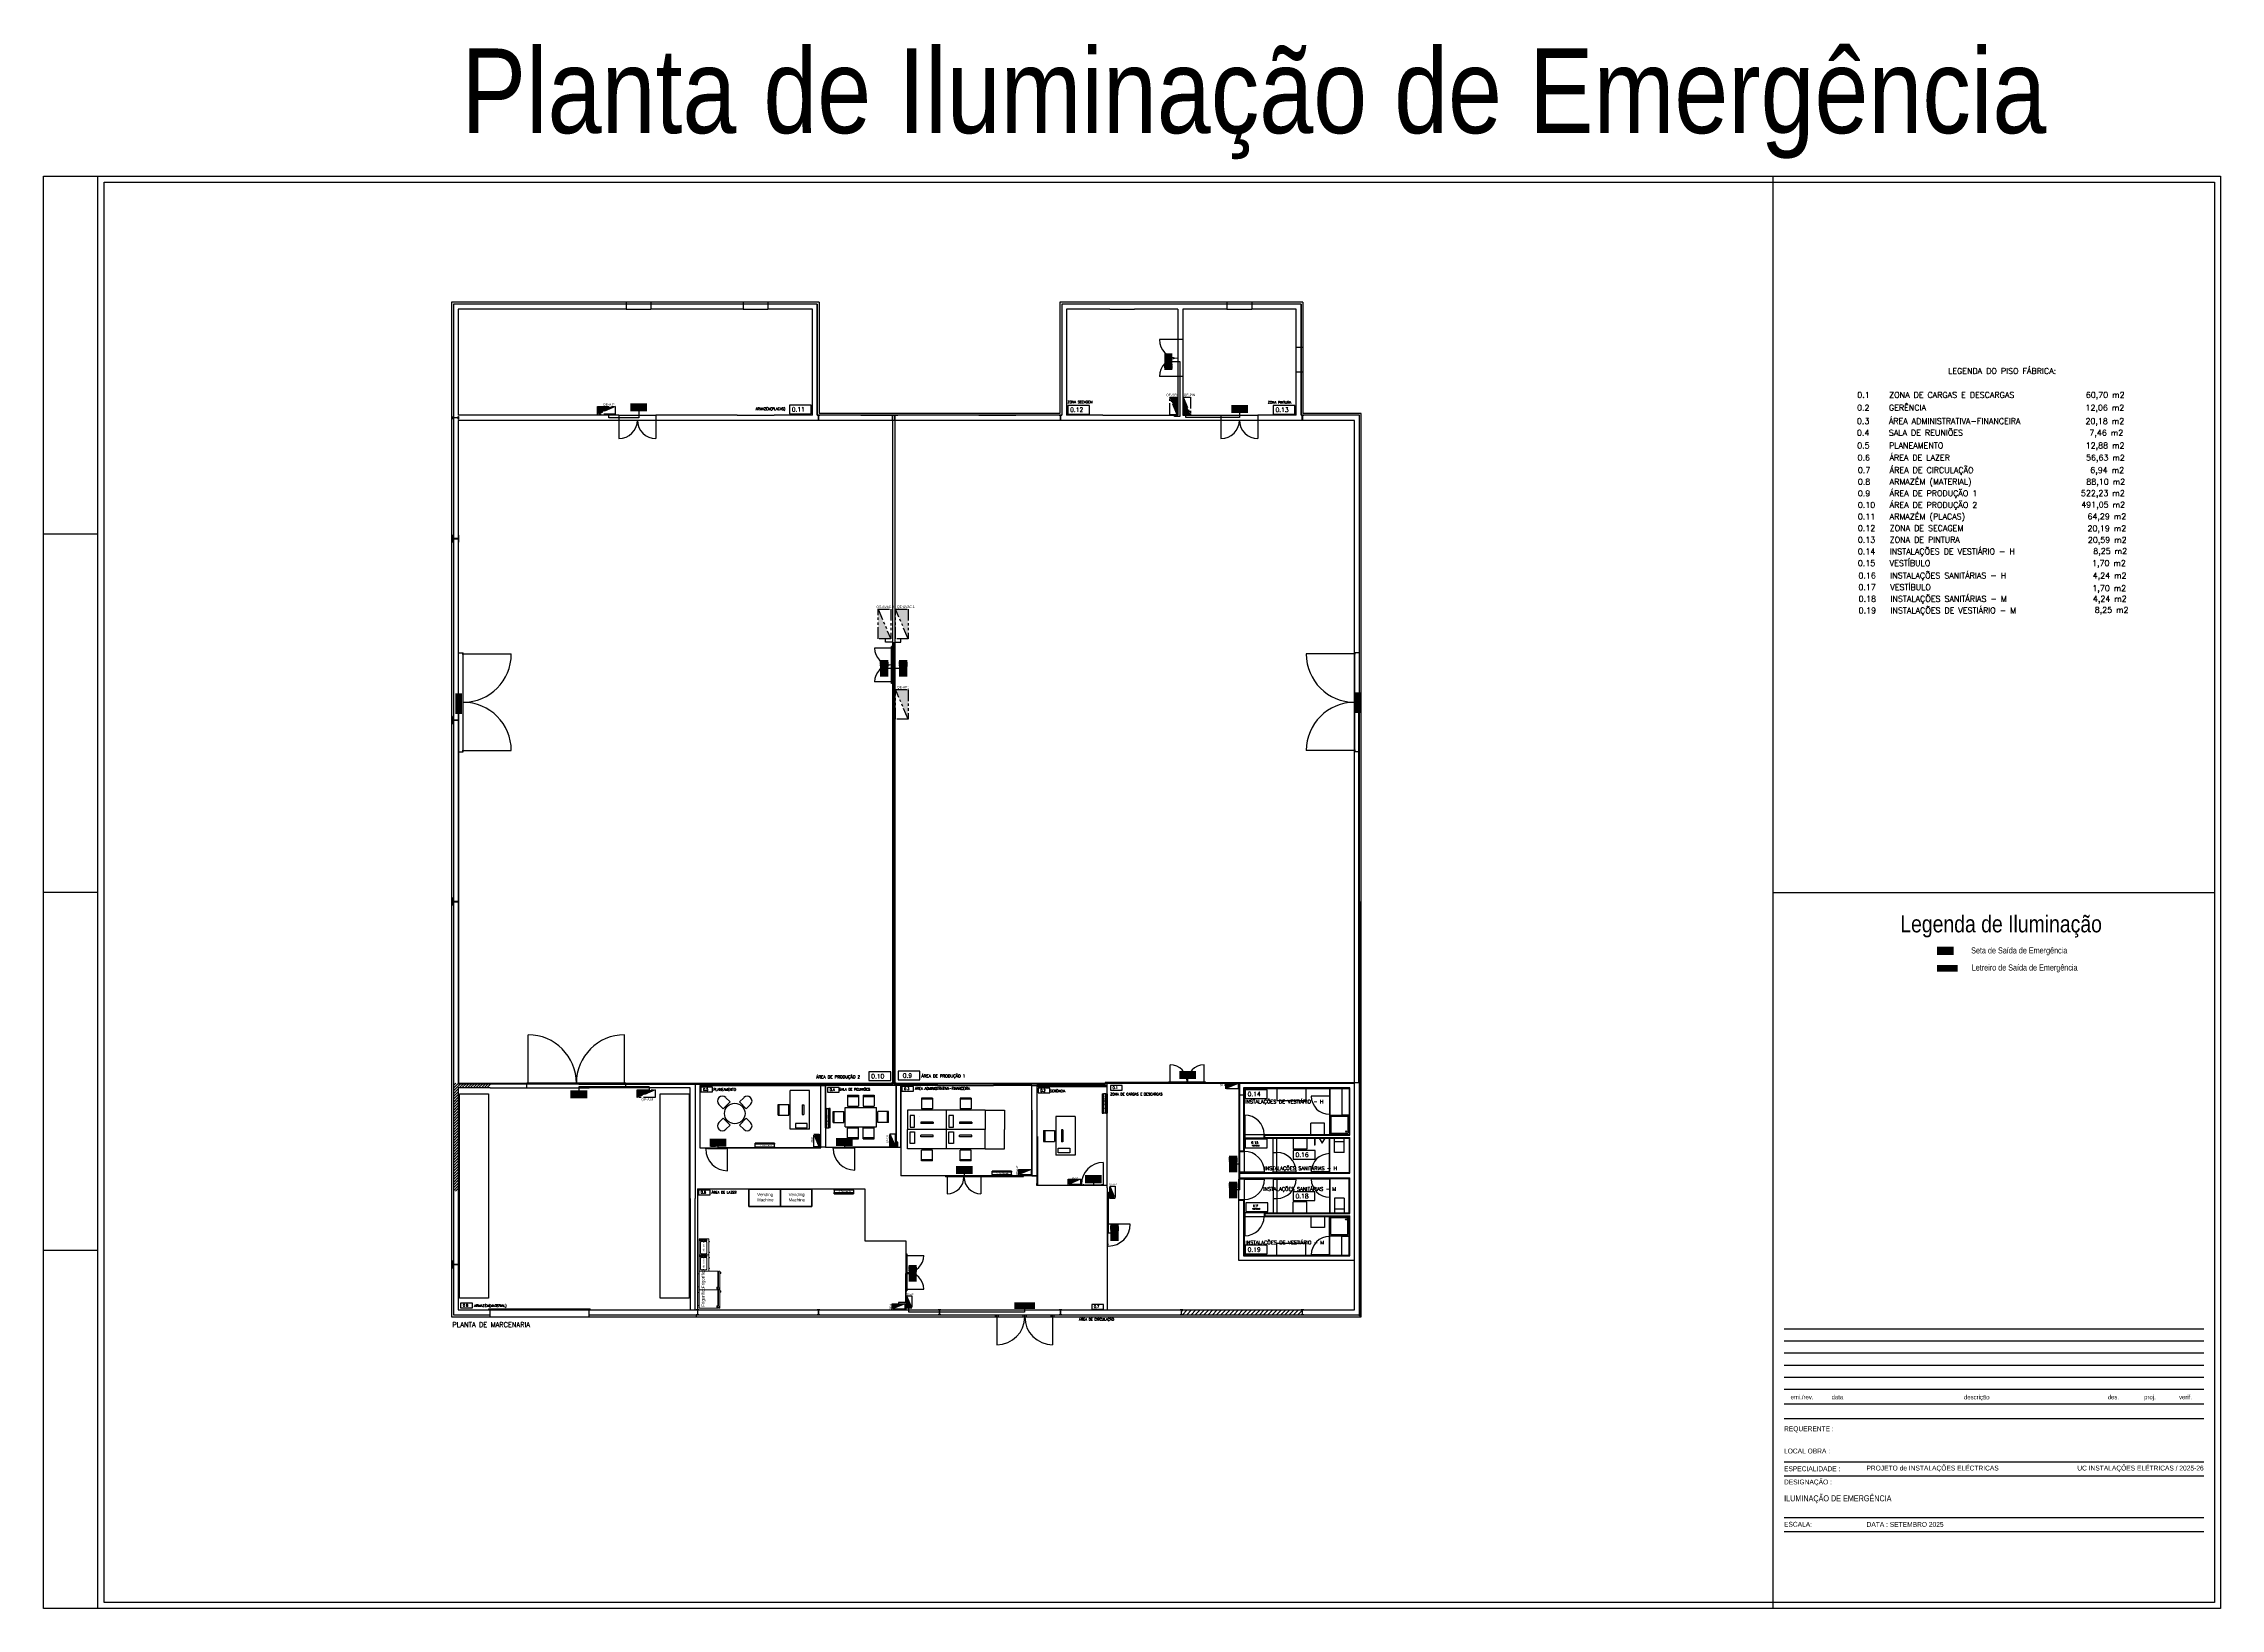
# Model space of a CAD drawing. Header units: millimetres. Extents: x -35961 to -35580, y 154458 to 154764.
# Drawn here: x -35669.9 to -35579.9, y 154617.2 to 154681.9 of the extents above; entities that cross this region are included whole.
import ezdxf
from ezdxf.enums import TextEntityAlignment as Align

# ---------------------------------------------------------------- set-up
doc = ezdxf.new("R2010")
doc.units = ezdxf.units.MM
doc.header["$MEASUREMENT"] = 0
doc.linetypes.add('CONTINUO', pattern=[0])
doc.linetypes.add('PHANTOM2', pattern=[31.75, 15.875, -3.175, 3.175, -3.175, 3.175, -3.175])
doc.layers.get('0').update_dxf_attribs({"color": 253})
doc.layers.add('001_Dark_1 10', color=7, linetype='Continuous', lineweight=0)
doc.layers.add('001_Dark_1 5', color=7, linetype='Continuous', lineweight=0)
for name, color, linetype in [('0_ARQ', 253, 'Continuous'), ('0_FOLHA', 253, 'Continuous'), ('Edges', 7, 'Continuous'), ('ELÉCTRICO', 255, 'Continuous'), ('GRPH', 7, 'Continuous'), ('LigacoesEntrada', 150, 'Continuous'), ('LigacoesParciais', 10, 'Continuous'), ('NomeMáquinas', 41, 'Continuous'), ('NomesQuadros', 255, 'Continuous'), ('Projecto', 252, 'Continuous'), ('QuadrosEletricos', 80, 'Continuous'), ('Saida_Emergencia', 110, 'Continuous')]:
    doc.layers.add(name, color=color, linetype=linetype)
doc.styles.add('ROMANS', font='romans')
doc.styles.get("Standard").update_dxf_attribs({"font": 'ARIALN.TTF'})

# ---------------------------------------------------------------- blocks, each defined once
blk = doc.blocks.new('nome')
at = {"layer": '0_FOLHA'}
for p, q in [((17.35, 4.275), (0, 4.275)), ((17.35, 3.775), (0, 3.775)), ((17.35, 3.275), (0, 3.275)), ((17.35, 2.775), (0, 2.775)), ((17.35, 2.275), (0, 2.275)), ((17.35, 1.775), (0, 1.775)), ((17.35, 1.175), (0, 1.175)), ((0, 0.575), (17.35, 0.575)), ((0, -1.212), (17.35, -1.212)), ((0, -1.787), (17.35, -1.787)), ((0, -3.513), (17.35, -3.513)), ((0, -4.088), (17.35, -4.088))]:
    blk.add_line(p, q, dxfattribs=at)
for s, p in [('emi./rev.', (0.744, 1.375)), ('data', (2.206, 1.375)), ('descrição', (7.969, 1.371)), ('des.', (13.617, 1.375)), ('proj.', (15.127, 1.375)), ('verif.', (16.6, 1.375))]:
    blk.add_text(s, height=0.18, dxfattribs=at).set_placement(p, align=Align.CENTER)
at = {"layer": '0_FOLHA', "char_height": 0.2}
for s, insert, width, attachment_point in [('REQUERENTE :', (0, 0.128), 1.8172, 4), ('LOCAL OBRA :', (0, -0.766), 1.8172, 4), ('ESPECIALIDADE :', (0, -1.5), 2.45444, 4), ('PROJETO de INSTALAÇÕES ELÉCTRICAS', (3.408, -1.5), 5.41492, 4), ('UC INSTALAÇÕES ELÉTRICAS / 2025-26', (17.35, -1.5), 4.80837, 6), ('DESIGNAÇÃO :', (0, -2.075), 1.8172, 4), ('ESCALA:', (0, -3.794), 3.2797, 4), ('DATA : SETEMBRO 2025', (3.413, -3.8), 3.2797, 4)]:
    blk.add_mtext(s, dxfattribs=dict(at, insert=insert, width=width, attachment_point=attachment_point))
blk = doc.blocks.new('A$C508B0507')
at = {"lineweight": 5}
for points in [[(0, 23), (510, 23), (510, 329), (0, 329)], [(71, 23), (104, 23), (93, 0), (83, 0)], [(439, 23), (406, 23), (417, 0), (427, 0)], [(449, 296), (494, 296), (494, 83), (449, 83)]]:
    blk.add_lwpolyline(points, close=True, dxfattribs=at)
blk.add_lwpolyline([(77, 289), (387, 289, -0.414214), (430, 247), (430, 125, -0.414214), (387, 83), (77, 83, -0.414214), (35, 125), (35, 247, -0.414214)], format="xyb", close=True, dxfattribs=at)
for centre in [(469, 261), (469, 218), (469, 166), (469, 123)]:
    blk.add_circle(centre, 8.6, dxfattribs=at)

msp = doc.modelspace()

# ---------------------------------------------------------------- hatches: boundary and pattern name
at = {"true_color": 0x006321}
h = msp.add_hatch(color=118, dxfattribs=at)
h.dxf.hatch_style = 1
h.paths.add_polyline_path([(-35623.553, 154668.422), (-35623.553, 154669.108), (-35623.22, 154669.108), (-35623.22, 154668.422)])
h = msp.add_hatch(color=255)
h.dxf.hatch_style = 1
h.paths.add_polyline_path([(-35623.375, 154668.812), (-35623.467, 154668.812), (-35623.389, 154668.89), (-35623.509, 154668.89), (-35623.509, 154668.955), (-35623.388, 154668.955), (-35623.467, 154669.034), (-35623.375, 154669.034), (-35623.264, 154668.923)])
edge = h.paths.add_edge_path(flags=16)
edge.add_arc((-35623.498, 154668.627), 0.024, 0, 360)
edge = h.paths.add_edge_path()
edge.add_line((-35623.403, 154668.685), (-35623.266, 154668.685))
edge.add_line((-35623.266, 154668.685), (-35623.237, 154668.661))
edge.add_line((-35623.237, 154668.661), (-35623.237, 154668.632))
edge.add_line((-35623.237, 154668.632), (-35623.266, 154668.655))
edge.add_line((-35623.266, 154668.655), (-35623.266, 154668.629))
edge.add_line((-35623.266, 154668.629), (-35623.237, 154668.605))
edge.add_line((-35623.237, 154668.605), (-35623.237, 154668.479))
edge.add_line((-35623.237, 154668.479), (-35623.266, 154668.502))
edge.add_line((-35623.266, 154668.502), (-35623.31, 154668.502))
edge.add_line((-35623.31, 154668.502), (-35623.311, 154668.459))
edge.add_line((-35623.311, 154668.459), (-35623.345, 154668.485))
edge.add_arc((-35623.341, 154668.491), 0.00709, 180.10556, 230.95071, ccw=False)
edge.add_line((-35623.348, 154668.49), (-35623.348, 154668.506))
edge.add_line((-35623.348, 154668.506), (-35623.535, 154668.506))
edge.add_line((-35623.535, 154668.506), (-35623.535, 154668.684))
edge.add_line((-35623.535, 154668.684), (-35623.425, 154668.684))
edge.add_line((-35623.425, 154668.684), (-35623.425, 154668.664))
edge.add_line((-35623.425, 154668.664), (-35623.459, 154668.641))
edge.add_arc((-35623.438, 154668.615), 0.0324, 128.60436, 162.31752)
edge.add_arc((-35623.415, 154668.605), 0.0584, 159.39105, 177.59399)
edge.add_line((-35623.473, 154668.607), (-35623.473, 154668.551))
edge.add_arc((-35623.457, 154668.551), 0.0156, 181.25896, 231.87114)
edge.add_line((-35623.467, 154668.539), (-35623.428, 154668.516))
edge.add_arc((-35623.422, 154668.525), 0.0103, 239.17704, 411.46304)
edge.add_line((-35623.416, 154668.533), (-35623.451, 154668.555))
edge.add_line((-35623.451, 154668.555), (-35623.451, 154668.581))
edge.add_line((-35623.451, 154668.581), (-35623.409, 154668.561))
edge.add_arc((-35623.395, 154668.592), 0.0346, 246.56332, 258.67142)
edge.add_arc((-35623.334, 154668.89), 0.339, 258.43108, 261.18029)
edge.add_line((-35623.386, 154668.555), (-35623.345, 154668.551))
edge.add_arc((-35623.346, 154668.545), 0.00547, -0.01054, 80.69403, ccw=False)
edge.add_line((-35623.34, 154668.545), (-35623.34, 154668.496))
edge.add_arc((-35623.333, 154668.496), 0.00784, 178.05542, 234.94812)
edge.add_line((-35623.337, 154668.49), (-35623.319, 154668.475))
edge.add_arc((-35623.318, 154668.477), 0.00231, 242.53749, 350.76163)
edge.add_line((-35623.316, 154668.477), (-35623.316, 154668.562))
edge.add_arc((-35623.33, 154668.56), 0.0147, 9.27403, 65.44163)
edge.add_line((-35623.324, 154668.573), (-35623.377, 154668.583))
edge.add_line((-35623.377, 154668.583), (-35623.275, 154668.63))
edge.add_arc((-35623.277, 154668.635), 0.00542, 289.46227, 360)
edge.add_line((-35623.272, 154668.635), (-35623.272, 154668.658))
edge.add_line((-35623.272, 154668.658), (-35623.388, 154668.611))
edge.add_line((-35623.388, 154668.611), (-35623.394, 154668.61))
edge.add_line((-35623.394, 154668.61), (-35623.434, 154668.63))
edge.add_line((-35623.434, 154668.63), (-35623.406, 154668.652))
edge.add_arc((-35623.413, 154668.66), 0.0102, 312.14356, 360)
edge.add_line((-35623.403, 154668.66), (-35623.403, 154668.685))
h = msp.add_hatch(color=118, dxfattribs=at)
h.dxf.hatch_style = 1
h.paths.add_polyline_path([(-35645.623, 154667.041), (-35644.938, 154667.041), (-35644.938, 154666.709), (-35645.623, 154666.709)])
h = msp.add_hatch(color=255)
h.dxf.hatch_style = 1
h.paths.add_polyline_path([(-35645.234, 154666.864), (-35645.234, 154666.956), (-35645.156, 154666.877), (-35645.156, 154666.998), (-35645.091, 154666.998), (-35645.091, 154666.876), (-35645.012, 154666.956), (-35645.012, 154666.864), (-35645.123, 154666.753)])
edge = h.paths.add_edge_path(flags=16)
edge.add_arc((-35645.419, 154666.987), 0.024, 0, 360)
edge = h.paths.add_edge_path()
edge.add_line((-35645.361, 154666.892), (-35645.361, 154666.754))
edge.add_line((-35645.361, 154666.754), (-35645.385, 154666.726))
edge.add_line((-35645.385, 154666.726), (-35645.414, 154666.726))
edge.add_line((-35645.414, 154666.726), (-35645.391, 154666.754))
edge.add_line((-35645.391, 154666.754), (-35645.417, 154666.754))
edge.add_line((-35645.417, 154666.754), (-35645.441, 154666.726))
edge.add_line((-35645.441, 154666.726), (-35645.567, 154666.726))
edge.add_line((-35645.567, 154666.726), (-35645.544, 154666.754))
edge.add_line((-35645.544, 154666.754), (-35645.544, 154666.798))
edge.add_line((-35645.544, 154666.798), (-35645.587, 154666.799))
edge.add_line((-35645.587, 154666.799), (-35645.561, 154666.834))
edge.add_arc((-35645.555, 154666.829), 0.00709, 90.10556, 140.95071, ccw=False)
edge.add_line((-35645.555, 154666.836), (-35645.54, 154666.836))
edge.add_line((-35645.54, 154666.836), (-35645.54, 154667.024))
edge.add_line((-35645.54, 154667.024), (-35645.362, 154667.024))
edge.add_line((-35645.362, 154667.024), (-35645.362, 154666.913))
edge.add_line((-35645.362, 154666.913), (-35645.382, 154666.913))
edge.add_line((-35645.382, 154666.913), (-35645.405, 154666.947))
edge.add_arc((-35645.431, 154666.927), 0.0324, 38.60436, 72.31752)
edge.add_arc((-35645.441, 154666.903), 0.0584, 69.39105, 87.59399)
edge.add_line((-35645.439, 154666.962), (-35645.495, 154666.962))
edge.add_arc((-35645.495, 154666.946), 0.0156, 91.25896, 141.87114)
edge.add_line((-35645.507, 154666.956), (-35645.53, 154666.916))
edge.add_arc((-35645.521, 154666.911), 0.0103, 149.17704, 321.46304)
edge.add_line((-35645.513, 154666.904), (-35645.491, 154666.94))
edge.add_line((-35645.491, 154666.94), (-35645.465, 154666.94))
edge.add_line((-35645.465, 154666.94), (-35645.485, 154666.897))
edge.add_arc((-35645.454, 154666.884), 0.0346, 156.56332, 168.67142)
edge.add_arc((-35645.156, 154666.822), 0.339, 168.43108, 171.18029)
edge.add_line((-35645.491, 154666.874), (-35645.495, 154666.833))
edge.add_arc((-35645.501, 154666.834), 0.00547, 269.98946, 350.69403, ccw=False)
edge.add_line((-35645.501, 154666.829), (-35645.55, 154666.829))
edge.add_arc((-35645.55, 154666.821), 0.00784, 88.05542, 144.94812)
edge.add_line((-35645.556, 154666.826), (-35645.571, 154666.808))
edge.add_arc((-35645.569, 154666.807), 0.00231, 152.53749, 260.76163)
edge.add_line((-35645.569, 154666.804), (-35645.484, 154666.804))
edge.add_arc((-35645.486, 154666.819), 0.0147, 279.27403, 335.44163)
edge.add_line((-35645.473, 154666.813), (-35645.463, 154666.865))
edge.add_line((-35645.463, 154666.865), (-35645.416, 154666.764))
edge.add_arc((-35645.411, 154666.766), 0.00542, 199.46227, 270)
edge.add_line((-35645.411, 154666.76), (-35645.388, 154666.76))
edge.add_line((-35645.388, 154666.76), (-35645.435, 154666.877))
edge.add_line((-35645.435, 154666.877), (-35645.436, 154666.882))
edge.add_line((-35645.436, 154666.882), (-35645.416, 154666.923))
edge.add_line((-35645.416, 154666.923), (-35645.394, 154666.895))
edge.add_arc((-35645.386, 154666.902), 0.0102, 222.14356, 270)
edge.add_line((-35645.386, 154666.892), (-35645.361, 154666.892))
h = msp.add_hatch(color=118, dxfattribs=at)
h.dxf.hatch_style = 1
h.paths.add_polyline_path([(-35620.779, 154666.973), (-35620.094, 154666.973), (-35620.094, 154666.641), (-35620.779, 154666.641)])
h = msp.add_hatch(color=255)
h.dxf.hatch_style = 1
h.paths.add_polyline_path([(-35620.39, 154666.796), (-35620.39, 154666.888), (-35620.312, 154666.809), (-35620.312, 154666.93), (-35620.247, 154666.93), (-35620.247, 154666.808), (-35620.168, 154666.888), (-35620.168, 154666.796), (-35620.279, 154666.685)])
edge = h.paths.add_edge_path(flags=16)
edge.add_arc((-35620.574, 154666.919), 0.024, 0, 360)
edge = h.paths.add_edge_path()
edge.add_line((-35620.517, 154666.824), (-35620.517, 154666.686))
edge.add_line((-35620.517, 154666.686), (-35620.54, 154666.658))
edge.add_line((-35620.54, 154666.658), (-35620.57, 154666.658))
edge.add_line((-35620.57, 154666.658), (-35620.547, 154666.686))
edge.add_line((-35620.547, 154666.686), (-35620.572, 154666.686))
edge.add_line((-35620.572, 154666.686), (-35620.596, 154666.658))
edge.add_line((-35620.596, 154666.658), (-35620.723, 154666.658))
edge.add_line((-35620.723, 154666.658), (-35620.7, 154666.686))
edge.add_line((-35620.7, 154666.686), (-35620.7, 154666.73))
edge.add_line((-35620.7, 154666.73), (-35620.743, 154666.731))
edge.add_line((-35620.743, 154666.731), (-35620.717, 154666.766))
edge.add_arc((-35620.711, 154666.761), 0.00709, 90.10556, 140.95071, ccw=False)
edge.add_line((-35620.711, 154666.768), (-35620.696, 154666.768))
edge.add_line((-35620.696, 154666.768), (-35620.696, 154666.956))
edge.add_line((-35620.696, 154666.956), (-35620.518, 154666.956))
edge.add_line((-35620.518, 154666.956), (-35620.518, 154666.845))
edge.add_line((-35620.518, 154666.845), (-35620.538, 154666.845))
edge.add_line((-35620.538, 154666.845), (-35620.561, 154666.879))
edge.add_arc((-35620.586, 154666.859), 0.0324, 38.60436, 72.31752)
edge.add_arc((-35620.597, 154666.835), 0.0584, 69.39105, 87.59399)
edge.add_line((-35620.594, 154666.894), (-35620.651, 154666.894))
edge.add_arc((-35620.651, 154666.878), 0.0156, 91.25896, 141.87114)
edge.add_line((-35620.663, 154666.888), (-35620.686, 154666.848))
edge.add_arc((-35620.677, 154666.843), 0.0103, 149.17704, 321.46304)
edge.add_line((-35620.669, 154666.836), (-35620.647, 154666.872))
edge.add_line((-35620.647, 154666.872), (-35620.621, 154666.872))
edge.add_line((-35620.621, 154666.872), (-35620.641, 154666.829))
edge.add_arc((-35620.609, 154666.816), 0.0346, 156.56332, 168.67142)
edge.add_arc((-35620.311, 154666.754), 0.339, 168.43108, 171.18029)
edge.add_line((-35620.646, 154666.806), (-35620.651, 154666.765))
edge.add_arc((-35620.656, 154666.766), 0.00547, 269.98946, 350.69403, ccw=False)
edge.add_line((-35620.656, 154666.761), (-35620.705, 154666.761))
edge.add_arc((-35620.706, 154666.753), 0.00784, 88.05542, 144.94812)
edge.add_line((-35620.712, 154666.758), (-35620.727, 154666.74))
edge.add_arc((-35620.725, 154666.739), 0.00231, 152.53749, 260.76163)
edge.add_line((-35620.725, 154666.736), (-35620.639, 154666.736))
edge.add_arc((-35620.642, 154666.751), 0.0147, 279.27403, 335.44163)
edge.add_line((-35620.628, 154666.745), (-35620.618, 154666.797))
edge.add_line((-35620.618, 154666.797), (-35620.572, 154666.696))
edge.add_arc((-35620.566, 154666.698), 0.00542, 199.46227, 270)
edge.add_line((-35620.566, 154666.692), (-35620.544, 154666.692))
edge.add_line((-35620.544, 154666.692), (-35620.591, 154666.809))
edge.add_line((-35620.591, 154666.809), (-35620.592, 154666.814))
edge.add_line((-35620.592, 154666.814), (-35620.572, 154666.855))
edge.add_line((-35620.572, 154666.855), (-35620.549, 154666.827))
edge.add_arc((-35620.542, 154666.834), 0.0102, 222.14356, 270)
edge.add_line((-35620.542, 154666.824), (-35620.517, 154666.824))
h = msp.add_hatch(color=118, dxfattribs=at)
h.dxf.hatch_style = 1
h.paths.add_polyline_path([(-35634.965, 154656.431), (-35634.965, 154655.746), (-35635.297, 154655.746), (-35635.297, 154656.431)])
h = msp.add_hatch(color=255)
h.dxf.hatch_style = 1
h.paths.add_polyline_path([(-35635.142, 154656.042), (-35635.051, 154656.042), (-35635.129, 154655.963), (-35635.009, 154655.964), (-35635.009, 154655.899), (-35635.13, 154655.899), (-35635.051, 154655.819), (-35635.142, 154655.819), (-35635.253, 154655.931)])
edge = h.paths.add_edge_path(flags=16)
edge.add_arc((-35635.019, 154656.226), 0.024, 0, 360)
edge = h.paths.add_edge_path()
edge.add_line((-35635.114, 154656.169), (-35635.252, 154656.169))
edge.add_line((-35635.252, 154656.169), (-35635.281, 154656.192))
edge.add_line((-35635.281, 154656.192), (-35635.281, 154656.222))
edge.add_line((-35635.281, 154656.222), (-35635.252, 154656.199))
edge.add_line((-35635.252, 154656.199), (-35635.252, 154656.224))
edge.add_line((-35635.252, 154656.224), (-35635.281, 154656.248))
edge.add_line((-35635.281, 154656.248), (-35635.281, 154656.375))
edge.add_line((-35635.281, 154656.375), (-35635.252, 154656.352))
edge.add_line((-35635.252, 154656.352), (-35635.208, 154656.352))
edge.add_line((-35635.208, 154656.352), (-35635.207, 154656.395))
edge.add_line((-35635.207, 154656.395), (-35635.172, 154656.368))
edge.add_arc((-35635.177, 154656.363), 0.00709, 0.10556, 50.95071, ccw=False)
edge.add_line((-35635.17, 154656.363), (-35635.17, 154656.348))
edge.add_line((-35635.17, 154656.348), (-35634.982, 154656.348))
edge.add_line((-35634.982, 154656.348), (-35634.982, 154656.169))
edge.add_line((-35634.982, 154656.169), (-35635.093, 154656.169))
edge.add_line((-35635.093, 154656.169), (-35635.093, 154656.189))
edge.add_line((-35635.093, 154656.189), (-35635.059, 154656.213))
edge.add_arc((-35635.079, 154656.238), 0.0324, 308.60436, 342.31752)
edge.add_arc((-35635.103, 154656.249), 0.0584, 339.39105, 357.59399)
edge.add_line((-35635.045, 154656.246), (-35635.045, 154656.303))
edge.add_arc((-35635.06, 154656.302), 0.0156, 1.25896, 51.87114)
edge.add_line((-35635.051, 154656.315), (-35635.09, 154656.338))
edge.add_arc((-35635.095, 154656.329), 0.0103, 59.17704, 231.46304)
edge.add_line((-35635.102, 154656.321), (-35635.067, 154656.299))
edge.add_line((-35635.067, 154656.299), (-35635.067, 154656.272))
edge.add_line((-35635.067, 154656.272), (-35635.109, 154656.293))
edge.add_arc((-35635.122, 154656.261), 0.0346, 66.56332, 78.67142)
edge.add_arc((-35635.184, 154655.963), 0.339, 78.43108, 81.18029)
edge.add_line((-35635.132, 154656.298), (-35635.173, 154656.303))
edge.add_arc((-35635.172, 154656.308), 0.00547, 179.98946, 260.69403, ccw=False)
edge.add_line((-35635.177, 154656.308), (-35635.177, 154656.357))
edge.add_arc((-35635.185, 154656.357), 0.00784, 358.05542, 414.94812)
edge.add_line((-35635.18, 154656.364), (-35635.198, 154656.378))
edge.add_arc((-35635.2, 154656.376), 0.00231, 62.53749, 170.76163)
edge.add_line((-35635.202, 154656.377), (-35635.202, 154656.291))
edge.add_arc((-35635.187, 154656.293), 0.0147, 189.27403, 245.44163)
edge.add_line((-35635.193, 154656.28), (-35635.141, 154656.27))
edge.add_line((-35635.141, 154656.27), (-35635.242, 154656.223))
edge.add_arc((-35635.241, 154656.218), 0.00542, 109.46227, 180)
edge.add_line((-35635.246, 154656.218), (-35635.246, 154656.195))
edge.add_line((-35635.246, 154656.195), (-35635.129, 154656.243))
edge.add_line((-35635.129, 154656.243), (-35635.124, 154656.243))
edge.add_line((-35635.124, 154656.243), (-35635.083, 154656.223))
edge.add_line((-35635.083, 154656.223), (-35635.111, 154656.201))
edge.add_arc((-35635.104, 154656.193), 0.0102, 132.14356, 180)
edge.add_line((-35635.114, 154656.193), (-35635.114, 154656.169))
h = msp.add_hatch(color=118, dxfattribs=at)
h.dxf.hatch_style = 1
h.paths.add_polyline_path([(-35634.179, 154656.427), (-35634.179, 154655.742), (-35634.511, 154655.742), (-35634.511, 154656.427)])
h = msp.add_hatch(color=255)
h.dxf.hatch_style = 1
h.paths.add_polyline_path([(-35634.334, 154656.038), (-35634.425, 154656.038), (-35634.347, 154655.959), (-35634.467, 154655.96), (-35634.467, 154655.895), (-35634.346, 154655.895), (-35634.425, 154655.815), (-35634.334, 154655.815), (-35634.222, 154655.927)])
edge = h.paths.add_edge_path(flags=16)
edge.add_arc((-35634.233, 154656.222), 0.024, 0, 360)
edge = h.paths.add_edge_path()
edge.add_line((-35634.327, 154656.165), (-35634.465, 154656.165))
edge.add_line((-35634.465, 154656.165), (-35634.494, 154656.188))
edge.add_line((-35634.494, 154656.188), (-35634.494, 154656.218))
edge.add_line((-35634.494, 154656.218), (-35634.465, 154656.194))
edge.add_line((-35634.465, 154656.194), (-35634.465, 154656.22))
edge.add_line((-35634.465, 154656.22), (-35634.494, 154656.244))
edge.add_line((-35634.494, 154656.244), (-35634.494, 154656.371))
edge.add_line((-35634.494, 154656.371), (-35634.465, 154656.348))
edge.add_line((-35634.465, 154656.348), (-35634.421, 154656.348))
edge.add_line((-35634.421, 154656.348), (-35634.42, 154656.391))
edge.add_line((-35634.42, 154656.391), (-35634.385, 154656.364))
edge.add_arc((-35634.39, 154656.359), 0.00709, 0.10556, 50.95071, ccw=False)
edge.add_line((-35634.383, 154656.359), (-35634.383, 154656.344))
edge.add_line((-35634.383, 154656.344), (-35634.195, 154656.344))
edge.add_line((-35634.195, 154656.344), (-35634.195, 154656.165))
edge.add_line((-35634.195, 154656.165), (-35634.306, 154656.165))
edge.add_line((-35634.306, 154656.165), (-35634.306, 154656.185))
edge.add_line((-35634.306, 154656.185), (-35634.272, 154656.209))
edge.add_arc((-35634.292, 154656.234), 0.0324, 308.60436, 342.31752)
edge.add_arc((-35634.316, 154656.245), 0.0584, 339.39105, 357.59399)
edge.add_line((-35634.258, 154656.242), (-35634.258, 154656.299))
edge.add_arc((-35634.273, 154656.298), 0.0156, 1.25896, 51.87114)
edge.add_line((-35634.264, 154656.311), (-35634.303, 154656.334))
edge.add_arc((-35634.308, 154656.325), 0.0103, 59.17704, 231.46304)
edge.add_line((-35634.315, 154656.317), (-35634.28, 154656.295))
edge.add_line((-35634.28, 154656.295), (-35634.28, 154656.268))
edge.add_line((-35634.28, 154656.268), (-35634.322, 154656.289))
edge.add_arc((-35634.335, 154656.257), 0.0346, 66.56332, 78.67142)
edge.add_arc((-35634.397, 154655.959), 0.339, 78.43108, 81.18029)
edge.add_line((-35634.345, 154656.294), (-35634.386, 154656.299))
edge.add_arc((-35634.385, 154656.304), 0.00547, 179.98946, 260.69403, ccw=False)
edge.add_line((-35634.39, 154656.304), (-35634.39, 154656.353))
edge.add_arc((-35634.398, 154656.353), 0.00784, 358.05542, 414.94812)
edge.add_line((-35634.393, 154656.36), (-35634.411, 154656.374))
edge.add_arc((-35634.412, 154656.372), 0.00231, 62.53749, 170.76163)
edge.add_line((-35634.415, 154656.373), (-35634.415, 154656.287))
edge.add_arc((-35634.4, 154656.289), 0.0147, 189.27403, 245.44163)
edge.add_line((-35634.406, 154656.276), (-35634.354, 154656.266))
edge.add_line((-35634.354, 154656.266), (-35634.455, 154656.219))
edge.add_arc((-35634.454, 154656.214), 0.00542, 109.46227, 180)
edge.add_line((-35634.459, 154656.214), (-35634.459, 154656.191))
edge.add_line((-35634.459, 154656.191), (-35634.342, 154656.239))
edge.add_line((-35634.342, 154656.239), (-35634.337, 154656.239))
edge.add_line((-35634.337, 154656.239), (-35634.296, 154656.219))
edge.add_line((-35634.296, 154656.219), (-35634.324, 154656.197))
edge.add_arc((-35634.317, 154656.189), 0.0102, 132.14356, 180)
edge.add_line((-35634.327, 154656.189), (-35634.327, 154656.165))
h = msp.add_hatch(color=118, dxfattribs=at)
h.dxf.hatch_style = 1
h.paths.add_polyline_path([(-35652.86, 154654.205), (-35652.86, 154655.053), (-35652.594, 154655.053), (-35652.594, 154654.205)])
h = msp.add_hatch(color=255)
h.dxf.hatch_style = 1
edge = h.paths.add_edge_path()
edge.add_line((-35652.779, 154654.618), (-35652.753, 154654.618))
edge.add_line((-35652.753, 154654.618), (-35652.753, 154654.605))
edge.add_line((-35652.753, 154654.605), (-35652.734, 154654.605))
edge.add_line((-35652.734, 154654.605), (-35652.734, 154654.618))
edge.add_line((-35652.734, 154654.618), (-35652.673, 154654.618))
edge.add_arc((-35652.676, 154654.663), 0.0451, 274.33331, 282.67206)
edge.add_arc((-35652.671, 154654.634), 0.0155, 285.78469, 347.87052)
edge.add_arc((-35652.723, 154654.645), 0.0695, 347.86845, 361.66338)
edge.add_line((-35652.654, 154654.647), (-35652.654, 154654.659))
edge.add_line((-35652.654, 154654.659), (-35652.674, 154654.659))
edge.add_line((-35652.674, 154654.659), (-35652.673, 154654.654))
edge.add_arc((-35652.695, 154654.653), 0.022, -17.69738, 3.1308, ccw=False)
edge.add_arc((-35652.678, 154654.648), 0.00444, 279.52639, 334.51837, ccw=False)
edge.add_arc((-35652.681, 154654.668), 0.025, 268.81671, 277.18634, ccw=False)
edge.add_line((-35652.681, 154654.643), (-35652.734, 154654.643))
edge.add_line((-35652.734, 154654.643), (-35652.734, 154654.659))
edge.add_line((-35652.734, 154654.659), (-35652.753, 154654.659))
edge.add_line((-35652.753, 154654.659), (-35652.753, 154654.643))
edge.add_line((-35652.753, 154654.643), (-35652.779, 154654.643))
edge.add_line((-35652.779, 154654.643), (-35652.779, 154654.618))
h.paths.add_polyline_path([(-35652.753, 154654.565), (-35652.753, 154654.59), (-35652.655, 154654.59), (-35652.655, 154654.565)])
h.paths.add_polyline_path([(-35652.788, 154654.565), (-35652.788, 154654.59), (-35652.764, 154654.59), (-35652.764, 154654.565)])
h.paths.add_polyline_path([(-35652.753, 154654.455), (-35652.705, 154654.487), (-35652.655, 154654.454), (-35652.655, 154654.485), (-35652.684, 154654.501), (-35652.655, 154654.518), (-35652.655, 154654.55), (-35652.705, 154654.517), (-35652.753, 154654.548), (-35652.753, 154654.518), (-35652.724, 154654.502), (-35652.753, 154654.486)])
h.paths.add_polyline_path([(-35652.787, 154654.44), (-35652.787, 154654.345), (-35652.655, 154654.345), (-35652.655, 154654.443), (-35652.678, 154654.443), (-35652.678, 154654.371), (-35652.713, 154654.371), (-35652.713, 154654.434), (-35652.736, 154654.434), (-35652.736, 154654.371), (-35652.764, 154654.371), (-35652.764, 154654.44)])
edge = h.paths.add_edge_path(flags=16)
edge.add_arc((-35652.802, 154654.862), 0.0162, 0, 360)
edge = h.paths.add_edge_path()
edge.add_line((-35652.737, 154654.901), (-35652.644, 154654.901))
edge.add_line((-35652.644, 154654.901), (-35652.625, 154654.885))
edge.add_line((-35652.625, 154654.885), (-35652.625, 154654.865))
edge.add_line((-35652.625, 154654.865), (-35652.644, 154654.881))
edge.add_line((-35652.644, 154654.881), (-35652.644, 154654.864))
edge.add_line((-35652.644, 154654.864), (-35652.625, 154654.847))
edge.add_line((-35652.625, 154654.847), (-35652.625, 154654.762))
edge.add_line((-35652.625, 154654.762), (-35652.644, 154654.777))
edge.add_line((-35652.644, 154654.777), (-35652.674, 154654.777))
edge.add_line((-35652.674, 154654.777), (-35652.675, 154654.748))
edge.add_line((-35652.675, 154654.748), (-35652.698, 154654.766))
edge.add_arc((-35652.695, 154654.77), 0.00479, 180.10556, 230.95071, ccw=False)
edge.add_line((-35652.7, 154654.77), (-35652.7, 154654.78))
edge.add_line((-35652.7, 154654.78), (-35652.827, 154654.78))
edge.add_line((-35652.827, 154654.78), (-35652.827, 154654.901))
edge.add_line((-35652.827, 154654.901), (-35652.752, 154654.901))
edge.add_line((-35652.752, 154654.901), (-35652.752, 154654.887))
edge.add_line((-35652.752, 154654.887), (-35652.775, 154654.871))
edge.add_arc((-35652.761, 154654.854), 0.0219, 128.60436, 162.31752)
edge.add_arc((-35652.745, 154654.847), 0.0394, 159.39105, 177.59399)
edge.add_line((-35652.785, 154654.849), (-35652.785, 154654.811))
edge.add_arc((-35652.774, 154654.811), 0.0105, 181.25896, 231.87114)
edge.add_line((-35652.78, 154654.803), (-35652.754, 154654.787))
edge.add_arc((-35652.75, 154654.793), 0.00697, 239.17704, 411.46304)
edge.add_line((-35652.746, 154654.798), (-35652.77, 154654.813))
edge.add_line((-35652.77, 154654.813), (-35652.77, 154654.831))
edge.add_line((-35652.77, 154654.831), (-35652.741, 154654.817))
edge.add_arc((-35652.732, 154654.839), 0.0234, 246.56332, 258.67142)
edge.add_arc((-35652.691, 154655.04), 0.229, 258.43108, 261.18029)
edge.add_line((-35652.726, 154654.814), (-35652.698, 154654.811))
edge.add_arc((-35652.698, 154654.807), 0.0037, -0.01054, 80.69403, ccw=False)
edge.add_line((-35652.695, 154654.807), (-35652.695, 154654.774))
edge.add_arc((-35652.69, 154654.774), 0.0053, 178.05542, 234.94812)
edge.add_line((-35652.693, 154654.769), (-35652.681, 154654.759))
edge.add_arc((-35652.68, 154654.761), 0.00156, 242.53749, 350.76163)
edge.add_line((-35652.678, 154654.761), (-35652.678, 154654.818))
edge.add_arc((-35652.688, 154654.817), 0.00991, 9.27403, 65.44163)
edge.add_line((-35652.684, 154654.826), (-35652.719, 154654.833))
edge.add_line((-35652.719, 154654.833), (-35652.651, 154654.864))
edge.add_arc((-35652.652, 154654.868), 0.00366, 289.46227, 360)
edge.add_line((-35652.648, 154654.868), (-35652.648, 154654.883))
edge.add_line((-35652.648, 154654.883), (-35652.727, 154654.851))
edge.add_line((-35652.727, 154654.851), (-35652.731, 154654.851))
edge.add_line((-35652.731, 154654.851), (-35652.759, 154654.864))
edge.add_line((-35652.759, 154654.864), (-35652.74, 154654.879))
edge.add_arc((-35652.744, 154654.884), 0.00689, 312.14356, 360)
edge.add_line((-35652.737, 154654.884), (-35652.737, 154654.901))
h = msp.add_hatch(color=118, dxfattribs=at)
h.dxf.hatch_style = 1
h.paths.add_polyline_path([(-35615.397, 154655.094), (-35615.397, 154654.246), (-35615.663, 154654.246), (-35615.663, 154655.094)])
h = msp.add_hatch(color=255)
h.dxf.hatch_style = 1
edge = h.paths.add_edge_path()
edge.add_line((-35615.477, 154654.682), (-35615.504, 154654.682))
edge.add_line((-35615.504, 154654.682), (-35615.504, 154654.695))
edge.add_line((-35615.504, 154654.695), (-35615.522, 154654.695))
edge.add_line((-35615.522, 154654.695), (-35615.522, 154654.682))
edge.add_line((-35615.522, 154654.682), (-35615.584, 154654.682))
edge.add_arc((-35615.58, 154654.637), 0.0451, 94.33331, 102.67206)
edge.add_arc((-35615.586, 154654.666), 0.0155, 105.78469, 167.87052)
edge.add_arc((-35615.533, 154654.654), 0.0695, 167.86845, 181.66338)
edge.add_line((-35615.603, 154654.652), (-35615.602, 154654.64))
edge.add_line((-35615.602, 154654.64), (-35615.583, 154654.64))
edge.add_line((-35615.583, 154654.64), (-35615.583, 154654.646))
edge.add_arc((-35615.561, 154654.647), 0.022, 162.30262, 183.1308, ccw=False)
edge.add_arc((-35615.578, 154654.652), 0.00444, 99.52639, 154.51837, ccw=False)
edge.add_arc((-35615.576, 154654.631), 0.025, 88.81671, 97.18634, ccw=False)
edge.add_line((-35615.575, 154654.656), (-35615.522, 154654.656))
edge.add_line((-35615.522, 154654.656), (-35615.522, 154654.64))
edge.add_line((-35615.522, 154654.64), (-35615.504, 154654.64))
edge.add_line((-35615.504, 154654.64), (-35615.504, 154654.656))
edge.add_line((-35615.504, 154654.656), (-35615.477, 154654.656))
edge.add_line((-35615.477, 154654.656), (-35615.477, 154654.682))
h.paths.add_polyline_path([(-35615.504, 154654.735), (-35615.504, 154654.709), (-35615.602, 154654.709), (-35615.602, 154654.735)])
h.paths.add_polyline_path([(-35615.468, 154654.735), (-35615.468, 154654.709), (-35615.492, 154654.709), (-35615.492, 154654.735)])
h.paths.add_polyline_path([(-35615.504, 154654.844), (-35615.552, 154654.813), (-35615.602, 154654.846), (-35615.602, 154654.815), (-35615.572, 154654.798), (-35615.602, 154654.781), (-35615.602, 154654.75), (-35615.552, 154654.783), (-35615.504, 154654.751), (-35615.504, 154654.781), (-35615.532, 154654.797), (-35615.504, 154654.813)])
h.paths.add_polyline_path([(-35615.469, 154654.859), (-35615.469, 154654.955), (-35615.602, 154654.955), (-35615.602, 154654.856), (-35615.578, 154654.856), (-35615.578, 154654.928), (-35615.544, 154654.928), (-35615.544, 154654.865), (-35615.521, 154654.865), (-35615.521, 154654.928), (-35615.493, 154654.928), (-35615.493, 154654.859)])
edge = h.paths.add_edge_path(flags=16)
edge.add_arc((-35615.455, 154654.437), 0.0162, 0, 360)
edge = h.paths.add_edge_path()
edge.add_line((-35615.519, 154654.398), (-35615.612, 154654.398))
edge.add_line((-35615.612, 154654.398), (-35615.632, 154654.414))
edge.add_line((-35615.632, 154654.414), (-35615.632, 154654.434))
edge.add_line((-35615.632, 154654.434), (-35615.612, 154654.418))
edge.add_line((-35615.612, 154654.418), (-35615.612, 154654.436))
edge.add_line((-35615.612, 154654.436), (-35615.632, 154654.452))
edge.add_line((-35615.632, 154654.452), (-35615.632, 154654.537))
edge.add_line((-35615.632, 154654.537), (-35615.612, 154654.522))
edge.add_line((-35615.612, 154654.522), (-35615.583, 154654.522))
edge.add_line((-35615.583, 154654.522), (-35615.582, 154654.551))
edge.add_line((-35615.582, 154654.551), (-35615.558, 154654.533))
edge.add_arc((-35615.561, 154654.53), 0.00479, 0.10556, 50.95071, ccw=False)
edge.add_line((-35615.557, 154654.53), (-35615.557, 154654.519))
edge.add_line((-35615.557, 154654.519), (-35615.43, 154654.519))
edge.add_line((-35615.43, 154654.519), (-35615.43, 154654.399))
edge.add_line((-35615.43, 154654.399), (-35615.505, 154654.399))
edge.add_line((-35615.505, 154654.399), (-35615.505, 154654.412))
edge.add_line((-35615.505, 154654.412), (-35615.482, 154654.428))
edge.add_arc((-35615.495, 154654.445), 0.0219, 308.60436, 342.31752)
edge.add_arc((-35615.512, 154654.452), 0.0394, 339.39105, 357.59399)
edge.add_line((-35615.472, 154654.451), (-35615.472, 154654.489))
edge.add_arc((-35615.483, 154654.489), 0.0105, 1.25896, 51.87114)
edge.add_line((-35615.476, 154654.497), (-35615.503, 154654.512))
edge.add_arc((-35615.506, 154654.506), 0.00697, 59.17704, 231.46304)
edge.add_line((-35615.511, 154654.501), (-35615.487, 154654.486))
edge.add_line((-35615.487, 154654.486), (-35615.487, 154654.468))
edge.add_line((-35615.487, 154654.468), (-35615.515, 154654.482))
edge.add_arc((-35615.525, 154654.461), 0.0234, 66.56332, 78.67142)
edge.add_arc((-35615.566, 154654.259), 0.229, 78.43108, 81.18029)
edge.add_line((-35615.531, 154654.486), (-35615.559, 154654.489))
edge.add_arc((-35615.558, 154654.492), 0.0037, 179.98946, 260.69403, ccw=False)
edge.add_line((-35615.562, 154654.492), (-35615.562, 154654.526))
edge.add_arc((-35615.567, 154654.526), 0.0053, 358.05542, 414.94812)
edge.add_line((-35615.564, 154654.53), (-35615.576, 154654.54))
edge.add_arc((-35615.577, 154654.539), 0.00156, 62.53749, 170.76163)
edge.add_line((-35615.578, 154654.539), (-35615.578, 154654.481))
edge.add_arc((-35615.569, 154654.483), 0.00991, 189.27403, 245.44163)
edge.add_line((-35615.573, 154654.474), (-35615.537, 154654.467))
edge.add_line((-35615.537, 154654.467), (-35615.606, 154654.435))
edge.add_arc((-35615.605, 154654.432), 0.00366, 109.46227, 180)
edge.add_line((-35615.608, 154654.432), (-35615.608, 154654.416))
edge.add_line((-35615.608, 154654.416), (-35615.529, 154654.448))
edge.add_line((-35615.529, 154654.448), (-35615.526, 154654.449))
edge.add_line((-35615.526, 154654.449), (-35615.498, 154654.435))
edge.add_line((-35615.498, 154654.435), (-35615.517, 154654.42))
edge.add_arc((-35615.512, 154654.415), 0.00689, 132.14356, 180)
edge.add_line((-35615.519, 154654.415), (-35615.519, 154654.398))
h = msp.add_hatch(color=118, dxfattribs=at)
h.dxf.hatch_style = 1
h.paths.add_polyline_path([(-35591.608, 154644.575), (-35590.923, 154644.575), (-35590.923, 154644.243), (-35591.608, 154644.243)])
h = msp.add_hatch(color=255)
h.dxf.hatch_style = 1
h.paths.add_polyline_path([(-35591.219, 154644.398), (-35591.219, 154644.489), (-35591.14, 154644.411), (-35591.141, 154644.531), (-35591.076, 154644.531), (-35591.076, 154644.41), (-35590.996, 154644.489), (-35590.996, 154644.398), (-35591.107, 154644.286)])
edge = h.paths.add_edge_path(flags=16)
edge.add_arc((-35591.403, 154644.521), 0.024, 0, 360)
edge = h.paths.add_edge_path()
edge.add_line((-35591.345, 154644.425), (-35591.345, 154644.288))
edge.add_line((-35591.345, 154644.288), (-35591.369, 154644.259))
edge.add_line((-35591.369, 154644.259), (-35591.399, 154644.259))
edge.add_line((-35591.399, 154644.259), (-35591.375, 154644.288))
edge.add_line((-35591.375, 154644.288), (-35591.401, 154644.288))
edge.add_line((-35591.401, 154644.288), (-35591.425, 154644.259))
edge.add_line((-35591.425, 154644.259), (-35591.551, 154644.259))
edge.add_line((-35591.551, 154644.259), (-35591.529, 154644.288))
edge.add_line((-35591.529, 154644.288), (-35591.529, 154644.332))
edge.add_line((-35591.529, 154644.332), (-35591.572, 154644.333))
edge.add_line((-35591.572, 154644.333), (-35591.545, 154644.368))
edge.add_arc((-35591.54, 154644.363), 0.00709, 90.10556, 140.95071, ccw=False)
edge.add_line((-35591.54, 154644.37), (-35591.525, 154644.37))
edge.add_line((-35591.525, 154644.37), (-35591.525, 154644.557))
edge.add_line((-35591.525, 154644.557), (-35591.346, 154644.557))
edge.add_line((-35591.346, 154644.557), (-35591.346, 154644.447))
edge.add_line((-35591.346, 154644.447), (-35591.366, 154644.447))
edge.add_line((-35591.366, 154644.447), (-35591.39, 154644.481))
edge.add_arc((-35591.415, 154644.461), 0.0324, 38.60436, 72.31752)
edge.add_arc((-35591.426, 154644.437), 0.0584, 69.39105, 87.59399)
edge.add_line((-35591.423, 154644.495), (-35591.48, 154644.495))
edge.add_arc((-35591.479, 154644.48), 0.0156, 91.25896, 141.87114)
edge.add_line((-35591.491, 154644.489), (-35591.515, 154644.45))
edge.add_arc((-35591.506, 154644.445), 0.0103, 149.17704, 321.46304)
edge.add_line((-35591.498, 154644.438), (-35591.476, 154644.473))
edge.add_line((-35591.476, 154644.473), (-35591.449, 154644.473))
edge.add_line((-35591.449, 154644.473), (-35591.47, 154644.431))
edge.add_arc((-35591.438, 154644.417), 0.0346, 156.56332, 168.67142)
edge.add_arc((-35591.14, 154644.356), 0.339, 168.43108, 171.18029)
edge.add_line((-35591.475, 154644.408), (-35591.48, 154644.367))
edge.add_arc((-35591.485, 154644.368), 0.00547, 269.98946, 350.69403, ccw=False)
edge.add_line((-35591.485, 154644.363), (-35591.534, 154644.363))
edge.add_arc((-35591.534, 154644.355), 0.00784, 88.05542, 144.94812)
edge.add_line((-35591.541, 154644.359), (-35591.555, 154644.341))
edge.add_arc((-35591.553, 154644.34), 0.00231, 152.53749, 260.76163)
edge.add_line((-35591.554, 154644.338), (-35591.468, 154644.338))
edge.add_arc((-35591.47, 154644.353), 0.0147, 279.27403, 335.44163)
edge.add_line((-35591.457, 154644.347), (-35591.447, 154644.399))
edge.add_line((-35591.447, 154644.399), (-35591.4, 154644.298))
edge.add_arc((-35591.395, 154644.299), 0.00542, 199.46227, 270)
edge.add_line((-35591.395, 154644.294), (-35591.372, 154644.294))
edge.add_line((-35591.372, 154644.294), (-35591.42, 154644.411))
edge.add_line((-35591.42, 154644.411), (-35591.42, 154644.416))
edge.add_line((-35591.42, 154644.416), (-35591.4, 154644.457))
edge.add_line((-35591.4, 154644.457), (-35591.378, 154644.429))
edge.add_arc((-35591.37, 154644.436), 0.0102, 222.14356, 270)
edge.add_line((-35591.37, 154644.425), (-35591.345, 154644.425))
h = msp.add_hatch(color=118, dxfattribs=at)
h.dxf.hatch_style = 1
h.paths.add_polyline_path([(-35591.608, 154643.82), (-35590.76, 154643.82), (-35590.76, 154643.554), (-35591.608, 154643.554)])
h = msp.add_hatch(color=255)
h.dxf.hatch_style = 1
edge = h.paths.add_edge_path()
edge.add_line((-35591.195, 154643.739), (-35591.195, 154643.713))
edge.add_line((-35591.195, 154643.713), (-35591.208, 154643.713))
edge.add_line((-35591.208, 154643.713), (-35591.208, 154643.695))
edge.add_line((-35591.208, 154643.695), (-35591.195, 154643.695))
edge.add_line((-35591.195, 154643.695), (-35591.195, 154643.633))
edge.add_arc((-35591.15, 154643.636), 0.0451, 184.33331, 192.67206)
edge.add_arc((-35591.179, 154643.631), 0.0155, 195.78469, 257.87052)
edge.add_arc((-35591.168, 154643.684), 0.0695, 257.86845, 271.66338)
edge.add_line((-35591.166, 154643.614), (-35591.154, 154643.614))
edge.add_line((-35591.154, 154643.614), (-35591.154, 154643.634))
edge.add_line((-35591.154, 154643.634), (-35591.159, 154643.634))
edge.add_arc((-35591.16, 154643.656), 0.022, 252.30262, 273.1308, ccw=False)
edge.add_arc((-35591.165, 154643.639), 0.00444, 189.52639, 244.51837, ccw=False)
edge.add_arc((-35591.145, 154643.641), 0.025, 178.81671, 187.18634, ccw=False)
edge.add_line((-35591.17, 154643.641), (-35591.17, 154643.695))
edge.add_line((-35591.17, 154643.695), (-35591.154, 154643.695))
edge.add_line((-35591.154, 154643.695), (-35591.154, 154643.713))
edge.add_line((-35591.154, 154643.713), (-35591.17, 154643.713))
edge.add_line((-35591.17, 154643.713), (-35591.17, 154643.739))
edge.add_line((-35591.17, 154643.739), (-35591.195, 154643.739))
h.paths.add_polyline_path([(-35591.248, 154643.713), (-35591.223, 154643.713), (-35591.223, 154643.615), (-35591.248, 154643.615)])
h.paths.add_polyline_path([(-35591.248, 154643.749), (-35591.223, 154643.749), (-35591.223, 154643.725), (-35591.248, 154643.725)])
h.paths.add_polyline_path([(-35591.358, 154643.713), (-35591.326, 154643.665), (-35591.359, 154643.615), (-35591.328, 154643.615), (-35591.312, 154643.645), (-35591.295, 154643.615), (-35591.263, 154643.615), (-35591.296, 154643.665), (-35591.264, 154643.713), (-35591.295, 154643.713), (-35591.31, 154643.684), (-35591.327, 154643.713)])
h.paths.add_polyline_path([(-35591.373, 154643.748), (-35591.468, 154643.748), (-35591.468, 154643.615), (-35591.37, 154643.615), (-35591.37, 154643.638), (-35591.442, 154643.638), (-35591.442, 154643.673), (-35591.378, 154643.673), (-35591.378, 154643.696), (-35591.442, 154643.696), (-35591.442, 154643.724), (-35591.373, 154643.724)])
edge = h.paths.add_edge_path(flags=16)
edge.add_arc((-35590.951, 154643.762), 0.0162, 0, 360)
edge = h.paths.add_edge_path()
edge.add_line((-35590.912, 154643.697), (-35590.912, 154643.605))
edge.add_line((-35590.912, 154643.605), (-35590.928, 154643.585))
edge.add_line((-35590.928, 154643.585), (-35590.948, 154643.585))
edge.add_line((-35590.948, 154643.585), (-35590.932, 154643.605))
edge.add_line((-35590.932, 154643.605), (-35590.949, 154643.605))
edge.add_line((-35590.949, 154643.605), (-35590.965, 154643.585))
edge.add_line((-35590.965, 154643.585), (-35591.051, 154643.585))
edge.add_line((-35591.051, 154643.585), (-35591.035, 154643.605))
edge.add_line((-35591.035, 154643.605), (-35591.035, 154643.634))
edge.add_line((-35591.035, 154643.634), (-35591.065, 154643.635))
edge.add_line((-35591.065, 154643.635), (-35591.047, 154643.658))
edge.add_arc((-35591.043, 154643.655), 0.00479, 90.10556, 140.95071, ccw=False)
edge.add_line((-35591.043, 154643.66), (-35591.033, 154643.66))
edge.add_line((-35591.033, 154643.66), (-35591.033, 154643.787))
edge.add_line((-35591.033, 154643.787), (-35590.912, 154643.787))
edge.add_line((-35590.912, 154643.787), (-35590.912, 154643.712))
edge.add_line((-35590.912, 154643.712), (-35590.926, 154643.712))
edge.add_line((-35590.926, 154643.712), (-35590.941, 154643.735))
edge.add_arc((-35590.959, 154643.721), 0.0219, 38.60436, 72.31752)
edge.add_arc((-35590.966, 154643.705), 0.0394, 69.39105, 87.59399)
edge.add_line((-35590.964, 154643.745), (-35591.002, 154643.745))
edge.add_arc((-35591.002, 154643.734), 0.0105, 91.25896, 141.87114)
edge.add_line((-35591.01, 154643.741), (-35591.026, 154643.714))
edge.add_arc((-35591.02, 154643.71), 0.00697, 149.17704, 321.46304)
edge.add_line((-35591.015, 154643.706), (-35591, 154643.73))
edge.add_line((-35591, 154643.73), (-35590.982, 154643.73))
edge.add_line((-35590.982, 154643.73), (-35590.996, 154643.701))
edge.add_arc((-35590.974, 154643.692), 0.0234, 156.56332, 168.67142)
edge.add_arc((-35590.773, 154643.651), 0.229, 168.43108, 171.18029)
edge.add_line((-35590.999, 154643.686), (-35591.002, 154643.658))
edge.add_arc((-35591.006, 154643.659), 0.0037, 269.98946, 350.69403, ccw=False)
edge.add_line((-35591.006, 154643.655), (-35591.039, 154643.655))
edge.add_arc((-35591.039, 154643.65), 0.0053, 88.05542, 144.94812)
edge.add_line((-35591.044, 154643.653), (-35591.054, 154643.641))
edge.add_arc((-35591.052, 154643.64), 0.00156, 152.53749, 260.76163)
edge.add_line((-35591.052, 154643.638), (-35590.994, 154643.638))
edge.add_arc((-35590.996, 154643.648), 0.00991, 279.27403, 335.44163)
edge.add_line((-35590.987, 154643.644), (-35590.98, 154643.68))
edge.add_line((-35590.98, 154643.68), (-35590.949, 154643.611))
edge.add_arc((-35590.945, 154643.612), 0.00366, 199.46227, 270)
edge.add_line((-35590.945, 154643.609), (-35590.93, 154643.609))
edge.add_line((-35590.93, 154643.609), (-35590.962, 154643.687))
edge.add_line((-35590.962, 154643.687), (-35590.962, 154643.691))
edge.add_line((-35590.962, 154643.691), (-35590.949, 154643.719))
edge.add_line((-35590.949, 154643.719), (-35590.934, 154643.7))
edge.add_arc((-35590.928, 154643.704), 0.00689, 222.14356, 270)
edge.add_line((-35590.928, 154643.697), (-35590.912, 154643.697))
h = msp.add_hatch(color=118, dxfattribs=at)
h.dxf.hatch_style = 1
h.paths.add_polyline_path([(-35622.929, 154639.445), (-35622.244, 154639.445), (-35622.244, 154639.113), (-35622.929, 154639.113)])
h = msp.add_hatch(color=255)
h.dxf.hatch_style = 1
h.paths.add_polyline_path([(-35622.54, 154639.268), (-35622.54, 154639.36), (-35622.462, 154639.281), (-35622.462, 154639.402), (-35622.397, 154639.402), (-35622.397, 154639.28), (-35622.318, 154639.36), (-35622.318, 154639.268), (-35622.429, 154639.157)])
edge = h.paths.add_edge_path(flags=16)
edge.add_arc((-35622.724, 154639.391), 0.024, 0, 360)
edge = h.paths.add_edge_path()
edge.add_line((-35622.667, 154639.296), (-35622.667, 154639.159))
edge.add_line((-35622.667, 154639.159), (-35622.69, 154639.13))
edge.add_line((-35622.69, 154639.13), (-35622.72, 154639.13))
edge.add_line((-35622.72, 154639.13), (-35622.697, 154639.159))
edge.add_line((-35622.697, 154639.159), (-35622.723, 154639.159))
edge.add_line((-35622.723, 154639.159), (-35622.746, 154639.13))
edge.add_line((-35622.746, 154639.13), (-35622.873, 154639.13))
edge.add_line((-35622.873, 154639.13), (-35622.85, 154639.159))
edge.add_line((-35622.85, 154639.159), (-35622.85, 154639.203))
edge.add_line((-35622.85, 154639.203), (-35622.893, 154639.204))
edge.add_line((-35622.893, 154639.204), (-35622.867, 154639.238))
edge.add_arc((-35622.861, 154639.234), 0.00709, 90.10556, 140.95071, ccw=False)
edge.add_line((-35622.861, 154639.241), (-35622.846, 154639.241))
edge.add_line((-35622.846, 154639.241), (-35622.846, 154639.428))
edge.add_line((-35622.846, 154639.428), (-35622.668, 154639.428))
edge.add_line((-35622.668, 154639.428), (-35622.668, 154639.318))
edge.add_line((-35622.668, 154639.318), (-35622.688, 154639.318))
edge.add_line((-35622.688, 154639.318), (-35622.711, 154639.352))
edge.add_arc((-35622.736, 154639.331), 0.0324, 38.60436, 72.31752)
edge.add_arc((-35622.747, 154639.308), 0.0584, 69.39105, 87.59399)
edge.add_line((-35622.745, 154639.366), (-35622.801, 154639.366))
edge.add_arc((-35622.801, 154639.35), 0.0156, 91.25896, 141.87114)
edge.add_line((-35622.813, 154639.36), (-35622.836, 154639.32))
edge.add_arc((-35622.827, 154639.315), 0.0103, 149.17704, 321.46304)
edge.add_line((-35622.819, 154639.309), (-35622.797, 154639.344))
edge.add_line((-35622.797, 154639.344), (-35622.771, 154639.344))
edge.add_line((-35622.771, 154639.344), (-35622.791, 154639.302))
edge.add_arc((-35622.759, 154639.288), 0.0346, 156.56332, 168.67142)
edge.add_arc((-35622.461, 154639.227), 0.339, 168.43108, 171.18029)
edge.add_line((-35622.796, 154639.279), (-35622.801, 154639.238))
edge.add_arc((-35622.806, 154639.239), 0.00547, 269.98946, 350.69403, ccw=False)
edge.add_line((-35622.806, 154639.233), (-35622.856, 154639.233))
edge.add_arc((-35622.856, 154639.226), 0.00784, 88.05542, 144.94812)
edge.add_line((-35622.862, 154639.23), (-35622.877, 154639.212))
edge.add_arc((-35622.875, 154639.211), 0.00231, 152.53749, 260.76163)
edge.add_line((-35622.875, 154639.209), (-35622.789, 154639.209))
edge.add_arc((-35622.792, 154639.223), 0.0147, 279.27403, 335.44163)
edge.add_line((-35622.778, 154639.217), (-35622.768, 154639.27))
edge.add_line((-35622.768, 154639.27), (-35622.722, 154639.168))
edge.add_arc((-35622.717, 154639.17), 0.00542, 199.46227, 270)
edge.add_line((-35622.717, 154639.165), (-35622.694, 154639.165))
edge.add_line((-35622.694, 154639.165), (-35622.741, 154639.281))
edge.add_line((-35622.741, 154639.281), (-35622.742, 154639.287))
edge.add_line((-35622.742, 154639.287), (-35622.722, 154639.327))
edge.add_line((-35622.722, 154639.327), (-35622.699, 154639.299))
edge.add_arc((-35622.692, 154639.306), 0.0102, 222.14356, 270)
edge.add_line((-35622.692, 154639.296), (-35622.667, 154639.296))
h = msp.add_hatch(color=118, dxfattribs=at)
h.dxf.hatch_style = 1
h.paths.add_polyline_path([(-35648.099, 154638.645), (-35647.414, 154638.645), (-35647.414, 154638.313), (-35648.099, 154638.313)])
h = msp.add_hatch(color=255)
h.dxf.hatch_style = 1
h.paths.add_polyline_path([(-35647.71, 154638.49), (-35647.71, 154638.398), (-35647.631, 154638.477), (-35647.632, 154638.356), (-35647.567, 154638.356), (-35647.567, 154638.478), (-35647.487, 154638.398), (-35647.487, 154638.49), (-35647.599, 154638.601)])
edge = h.paths.add_edge_path(flags=16)
edge.add_arc((-35647.894, 154638.591), 0.024, 0, 360)
edge = h.paths.add_edge_path()
edge.add_line((-35647.837, 154638.496), (-35647.837, 154638.358))
edge.add_line((-35647.837, 154638.358), (-35647.86, 154638.33))
edge.add_line((-35647.86, 154638.33), (-35647.89, 154638.33))
edge.add_line((-35647.89, 154638.33), (-35647.867, 154638.358))
edge.add_line((-35647.867, 154638.358), (-35647.892, 154638.358))
edge.add_line((-35647.892, 154638.358), (-35647.916, 154638.33))
edge.add_line((-35647.916, 154638.33), (-35648.043, 154638.33))
edge.add_line((-35648.043, 154638.33), (-35648.02, 154638.358))
edge.add_line((-35648.02, 154638.358), (-35648.02, 154638.402))
edge.add_line((-35648.02, 154638.402), (-35648.063, 154638.403))
edge.add_line((-35648.063, 154638.403), (-35648.037, 154638.438))
edge.add_arc((-35648.031, 154638.434), 0.00709, 90.10556, 140.95071, ccw=False)
edge.add_line((-35648.031, 154638.441), (-35648.016, 154638.441))
edge.add_line((-35648.016, 154638.441), (-35648.016, 154638.628))
edge.add_line((-35648.016, 154638.628), (-35647.837, 154638.628))
edge.add_line((-35647.837, 154638.628), (-35647.837, 154638.518))
edge.add_line((-35647.837, 154638.518), (-35647.857, 154638.518))
edge.add_line((-35647.857, 154638.518), (-35647.881, 154638.551))
edge.add_arc((-35647.906, 154638.531), 0.0324, 38.60436, 72.31752)
edge.add_arc((-35647.917, 154638.507), 0.0584, 69.39105, 87.59399)
edge.add_line((-35647.914, 154638.566), (-35647.971, 154638.566))
edge.add_arc((-35647.971, 154638.55), 0.0156, 91.25896, 141.87114)
edge.add_line((-35647.983, 154638.56), (-35648.006, 154638.52))
edge.add_arc((-35647.997, 154638.515), 0.0103, 149.17704, 321.46304)
edge.add_line((-35647.989, 154638.509), (-35647.967, 154638.544))
edge.add_line((-35647.967, 154638.544), (-35647.941, 154638.544))
edge.add_line((-35647.941, 154638.544), (-35647.961, 154638.502))
edge.add_arc((-35647.929, 154638.488), 0.0346, 156.56332, 168.67142)
edge.add_arc((-35647.631, 154638.427), 0.339, 168.43108, 171.18029)
edge.add_line((-35647.966, 154638.479), (-35647.971, 154638.438))
edge.add_arc((-35647.976, 154638.438), 0.00547, 269.98946, 350.69403, ccw=False)
edge.add_line((-35647.976, 154638.433), (-35648.025, 154638.433))
edge.add_arc((-35648.026, 154638.425), 0.00784, 88.05542, 144.94812)
edge.add_line((-35648.032, 154638.43), (-35648.047, 154638.412))
edge.add_arc((-35648.045, 154638.411), 0.00231, 152.53749, 260.76163)
edge.add_line((-35648.045, 154638.409), (-35647.959, 154638.409))
edge.add_arc((-35647.962, 154638.423), 0.0147, 279.27403, 335.44163)
edge.add_line((-35647.948, 154638.417), (-35647.938, 154638.469))
edge.add_line((-35647.938, 154638.469), (-35647.892, 154638.368))
edge.add_arc((-35647.886, 154638.37), 0.00542, 199.46227, 270)
edge.add_line((-35647.886, 154638.364), (-35647.864, 154638.364))
edge.add_line((-35647.864, 154638.364), (-35647.911, 154638.481))
edge.add_line((-35647.911, 154638.481), (-35647.912, 154638.486))
edge.add_line((-35647.912, 154638.486), (-35647.892, 154638.527))
edge.add_line((-35647.892, 154638.527), (-35647.869, 154638.499))
edge.add_arc((-35647.862, 154638.506), 0.0102, 222.14356, 270)
edge.add_line((-35647.862, 154638.496), (-35647.837, 154638.496))
h = msp.add_hatch(color=118, dxfattribs=at)
h.dxf.hatch_style = 1
h.paths.add_polyline_path([(-35642.351, 154636.644), (-35641.665, 154636.644), (-35641.665, 154636.312), (-35642.351, 154636.312)])
h = msp.add_hatch(color=255)
h.dxf.hatch_style = 1
h.paths.add_polyline_path([(-35641.962, 154636.467), (-35641.962, 154636.558), (-35641.883, 154636.48), (-35641.883, 154636.6), (-35641.819, 154636.6), (-35641.819, 154636.479), (-35641.739, 154636.558), (-35641.739, 154636.467), (-35641.85, 154636.355)])
edge = h.paths.add_edge_path(flags=16)
edge.add_arc((-35642.146, 154636.59), 0.024, 0, 360)
edge = h.paths.add_edge_path()
edge.add_line((-35642.088, 154636.494), (-35642.088, 154636.357))
edge.add_line((-35642.088, 154636.357), (-35642.112, 154636.328))
edge.add_line((-35642.112, 154636.328), (-35642.142, 154636.328))
edge.add_line((-35642.142, 154636.328), (-35642.118, 154636.357))
edge.add_line((-35642.118, 154636.357), (-35642.144, 154636.357))
edge.add_line((-35642.144, 154636.357), (-35642.168, 154636.328))
edge.add_line((-35642.168, 154636.328), (-35642.294, 154636.328))
edge.add_line((-35642.294, 154636.328), (-35642.272, 154636.357))
edge.add_line((-35642.272, 154636.357), (-35642.272, 154636.401))
edge.add_line((-35642.272, 154636.401), (-35642.315, 154636.402))
edge.add_line((-35642.315, 154636.402), (-35642.288, 154636.436))
edge.add_arc((-35642.283, 154636.432), 0.00709, 90.10556, 140.95071, ccw=False)
edge.add_line((-35642.283, 154636.439), (-35642.268, 154636.439))
edge.add_line((-35642.268, 154636.439), (-35642.268, 154636.626))
edge.add_line((-35642.268, 154636.626), (-35642.089, 154636.626))
edge.add_line((-35642.089, 154636.626), (-35642.089, 154636.516))
edge.add_line((-35642.089, 154636.516), (-35642.109, 154636.516))
edge.add_line((-35642.109, 154636.516), (-35642.132, 154636.55))
edge.add_arc((-35642.158, 154636.53), 0.0324, 38.60436, 72.31752)
edge.add_arc((-35642.169, 154636.506), 0.0584, 69.39105, 87.59399)
edge.add_line((-35642.166, 154636.564), (-35642.223, 154636.564))
edge.add_arc((-35642.222, 154636.549), 0.0156, 91.25896, 141.87114)
edge.add_line((-35642.234, 154636.558), (-35642.257, 154636.519))
edge.add_arc((-35642.249, 154636.513), 0.0103, 149.17704, 321.46304)
edge.add_line((-35642.241, 154636.507), (-35642.218, 154636.542))
edge.add_line((-35642.218, 154636.542), (-35642.192, 154636.542))
edge.add_line((-35642.192, 154636.542), (-35642.213, 154636.5))
edge.add_arc((-35642.181, 154636.486), 0.0346, 156.56332, 168.67142)
edge.add_arc((-35641.883, 154636.425), 0.339, 168.43108, 171.18029)
edge.add_line((-35642.218, 154636.477), (-35642.223, 154636.436))
edge.add_arc((-35642.228, 154636.437), 0.00547, 269.98946, 350.69403, ccw=False)
edge.add_line((-35642.228, 154636.431), (-35642.277, 154636.432))
edge.add_arc((-35642.277, 154636.424), 0.00784, 88.05542, 144.94812)
edge.add_line((-35642.284, 154636.428), (-35642.298, 154636.41))
edge.add_arc((-35642.296, 154636.409), 0.00231, 152.53749, 260.76163)
edge.add_line((-35642.297, 154636.407), (-35642.211, 154636.407))
edge.add_arc((-35642.213, 154636.422), 0.0147, 279.27403, 335.44163)
edge.add_line((-35642.2, 154636.415), (-35642.19, 154636.468))
edge.add_line((-35642.19, 154636.468), (-35642.143, 154636.366))
edge.add_arc((-35642.138, 154636.368), 0.00542, 199.46227, 270)
edge.add_line((-35642.138, 154636.363), (-35642.115, 154636.363))
edge.add_line((-35642.115, 154636.363), (-35642.163, 154636.48))
edge.add_line((-35642.163, 154636.48), (-35642.163, 154636.485))
edge.add_line((-35642.163, 154636.485), (-35642.143, 154636.526))
edge.add_line((-35642.143, 154636.526), (-35642.121, 154636.498))
edge.add_arc((-35642.113, 154636.505), 0.0102, 222.14356, 270)
edge.add_line((-35642.113, 154636.494), (-35642.088, 154636.494))
h = msp.add_hatch(color=118, dxfattribs=at)
h.dxf.hatch_style = 1
h.paths.add_polyline_path([(-35637.119, 154636.675), (-35636.434, 154636.675), (-35636.434, 154636.343), (-35637.119, 154636.343)])
h = msp.add_hatch(color=255)
h.dxf.hatch_style = 1
h.paths.add_polyline_path([(-35636.73, 154636.498), (-35636.73, 154636.59), (-35636.651, 154636.511), (-35636.652, 154636.632), (-35636.587, 154636.632), (-35636.587, 154636.51), (-35636.507, 154636.59), (-35636.507, 154636.498), (-35636.618, 154636.387)])
edge = h.paths.add_edge_path(flags=16)
edge.add_arc((-35636.914, 154636.621), 0.024, 0, 360)
edge = h.paths.add_edge_path()
edge.add_line((-35636.856, 154636.526), (-35636.856, 154636.388))
edge.add_line((-35636.856, 154636.388), (-35636.88, 154636.36))
edge.add_line((-35636.88, 154636.36), (-35636.91, 154636.36))
edge.add_line((-35636.91, 154636.36), (-35636.886, 154636.388))
edge.add_line((-35636.886, 154636.388), (-35636.912, 154636.388))
edge.add_line((-35636.912, 154636.388), (-35636.936, 154636.36))
edge.add_line((-35636.936, 154636.36), (-35637.062, 154636.36))
edge.add_line((-35637.062, 154636.36), (-35637.04, 154636.388))
edge.add_line((-35637.04, 154636.388), (-35637.04, 154636.432))
edge.add_line((-35637.04, 154636.432), (-35637.083, 154636.433))
edge.add_line((-35637.083, 154636.433), (-35637.056, 154636.468))
edge.add_arc((-35637.051, 154636.464), 0.00709, 90.10556, 140.95071, ccw=False)
edge.add_line((-35637.051, 154636.471), (-35637.036, 154636.471))
edge.add_line((-35637.036, 154636.471), (-35637.036, 154636.658))
edge.add_line((-35637.036, 154636.658), (-35636.857, 154636.658))
edge.add_line((-35636.857, 154636.658), (-35636.857, 154636.548))
edge.add_line((-35636.857, 154636.548), (-35636.877, 154636.548))
edge.add_line((-35636.877, 154636.548), (-35636.901, 154636.581))
edge.add_arc((-35636.926, 154636.561), 0.0324, 38.60436, 72.31752)
edge.add_arc((-35636.937, 154636.537), 0.0584, 69.39105, 87.59399)
edge.add_line((-35636.934, 154636.596), (-35636.991, 154636.596))
edge.add_arc((-35636.99, 154636.58), 0.0156, 91.25896, 141.87114)
edge.add_line((-35637.002, 154636.59), (-35637.026, 154636.55))
edge.add_arc((-35637.017, 154636.545), 0.0103, 149.17704, 321.46304)
edge.add_line((-35637.009, 154636.539), (-35636.987, 154636.574))
edge.add_line((-35636.987, 154636.574), (-35636.96, 154636.574))
edge.add_line((-35636.96, 154636.574), (-35636.981, 154636.532))
edge.add_arc((-35636.949, 154636.518), 0.0346, 156.56332, 168.67142)
edge.add_arc((-35636.651, 154636.457), 0.339, 168.43108, 171.18029)
edge.add_line((-35636.986, 154636.509), (-35636.991, 154636.468))
edge.add_arc((-35636.996, 154636.468), 0.00547, 269.98946, 350.69403, ccw=False)
edge.add_line((-35636.996, 154636.463), (-35637.045, 154636.463))
edge.add_arc((-35637.045, 154636.455), 0.00784, 88.05542, 144.94812)
edge.add_line((-35637.052, 154636.46), (-35637.066, 154636.442))
edge.add_arc((-35637.064, 154636.441), 0.00231, 152.53749, 260.76163)
edge.add_line((-35637.065, 154636.439), (-35636.979, 154636.439))
edge.add_arc((-35636.981, 154636.453), 0.0147, 279.27403, 335.44163)
edge.add_line((-35636.968, 154636.447), (-35636.958, 154636.499))
edge.add_line((-35636.958, 154636.499), (-35636.911, 154636.398))
edge.add_arc((-35636.906, 154636.4), 0.00542, 199.46227, 270)
edge.add_line((-35636.906, 154636.394), (-35636.883, 154636.394))
edge.add_line((-35636.883, 154636.394), (-35636.931, 154636.511))
edge.add_line((-35636.931, 154636.511), (-35636.931, 154636.516))
edge.add_line((-35636.931, 154636.516), (-35636.911, 154636.557))
edge.add_line((-35636.911, 154636.557), (-35636.889, 154636.529))
edge.add_arc((-35636.881, 154636.536), 0.0102, 222.14356, 270)
edge.add_line((-35636.881, 154636.526), (-35636.856, 154636.526))
h = msp.add_hatch(color=118, dxfattribs=at)
h.dxf.hatch_style = 1
h.paths.add_polyline_path([(-35632.168, 154635.518), (-35631.483, 154635.518), (-35631.483, 154635.186), (-35632.168, 154635.186)])
h = msp.add_hatch(color=255)
h.dxf.hatch_style = 1
h.paths.add_polyline_path([(-35631.779, 154635.341), (-35631.779, 154635.433), (-35631.701, 154635.354), (-35631.701, 154635.475), (-35631.636, 154635.475), (-35631.636, 154635.353), (-35631.557, 154635.433), (-35631.557, 154635.341), (-35631.668, 154635.23)])
edge = h.paths.add_edge_path(flags=16)
edge.add_arc((-35631.963, 154635.464), 0.024, 0, 360)
edge = h.paths.add_edge_path()
edge.add_line((-35631.906, 154635.369), (-35631.906, 154635.231))
edge.add_line((-35631.906, 154635.231), (-35631.929, 154635.203))
edge.add_line((-35631.929, 154635.203), (-35631.959, 154635.203))
edge.add_line((-35631.959, 154635.203), (-35631.936, 154635.231))
edge.add_line((-35631.936, 154635.231), (-35631.962, 154635.231))
edge.add_line((-35631.962, 154635.231), (-35631.985, 154635.203))
edge.add_line((-35631.985, 154635.203), (-35632.112, 154635.203))
edge.add_line((-35632.112, 154635.203), (-35632.089, 154635.231))
edge.add_line((-35632.089, 154635.231), (-35632.089, 154635.275))
edge.add_line((-35632.089, 154635.275), (-35632.132, 154635.276))
edge.add_line((-35632.132, 154635.276), (-35632.106, 154635.311))
edge.add_arc((-35632.1, 154635.307), 0.00709, 90.10556, 140.95071, ccw=False)
edge.add_line((-35632.1, 154635.314), (-35632.085, 154635.314))
edge.add_line((-35632.085, 154635.314), (-35632.085, 154635.501))
edge.add_line((-35632.085, 154635.501), (-35631.907, 154635.501))
edge.add_line((-35631.907, 154635.501), (-35631.907, 154635.391))
edge.add_line((-35631.907, 154635.391), (-35631.927, 154635.391))
edge.add_line((-35631.927, 154635.391), (-35631.95, 154635.424))
edge.add_arc((-35631.975, 154635.404), 0.0324, 38.60436, 72.31752)
edge.add_arc((-35631.986, 154635.38), 0.0584, 69.39105, 87.59399)
edge.add_line((-35631.983, 154635.439), (-35632.04, 154635.439))
edge.add_arc((-35632.04, 154635.423), 0.0156, 91.25896, 141.87114)
edge.add_line((-35632.052, 154635.433), (-35632.075, 154635.393))
edge.add_arc((-35632.066, 154635.388), 0.0103, 149.17704, 321.46304)
edge.add_line((-35632.058, 154635.381), (-35632.036, 154635.417))
edge.add_line((-35632.036, 154635.417), (-35632.01, 154635.417))
edge.add_line((-35632.01, 154635.417), (-35632.03, 154635.375))
edge.add_arc((-35631.998, 154635.361), 0.0346, 156.56332, 168.67142)
edge.add_arc((-35631.7, 154635.3), 0.339, 168.43108, 171.18029)
edge.add_line((-35632.035, 154635.352), (-35632.04, 154635.31))
edge.add_arc((-35632.045, 154635.311), 0.00547, 269.98946, 350.69403, ccw=False)
edge.add_line((-35632.045, 154635.306), (-35632.094, 154635.306))
edge.add_arc((-35632.095, 154635.298), 0.00784, 88.05542, 144.94812)
edge.add_line((-35632.101, 154635.303), (-35632.116, 154635.285))
edge.add_arc((-35632.114, 154635.284), 0.00231, 152.53749, 260.76163)
edge.add_line((-35632.114, 154635.282), (-35632.028, 154635.282))
edge.add_arc((-35632.031, 154635.296), 0.0147, 279.27403, 335.44163)
edge.add_line((-35632.017, 154635.29), (-35632.007, 154635.342))
edge.add_line((-35632.007, 154635.342), (-35631.961, 154635.241))
edge.add_arc((-35631.956, 154635.243), 0.00542, 199.46227, 270)
edge.add_line((-35631.956, 154635.237), (-35631.933, 154635.237))
edge.add_line((-35631.933, 154635.237), (-35631.98, 154635.354))
edge.add_line((-35631.98, 154635.354), (-35631.981, 154635.359))
edge.add_line((-35631.981, 154635.359), (-35631.961, 154635.4))
edge.add_line((-35631.961, 154635.4), (-35631.938, 154635.372))
edge.add_arc((-35631.931, 154635.379), 0.0102, 222.14356, 270)
edge.add_line((-35631.931, 154635.369), (-35631.906, 154635.369))
h = msp.add_hatch(color=118, dxfattribs=at)
h.dxf.hatch_style = 1
h.paths.add_polyline_path([(-35620.537, 154635.94), (-35620.537, 154635.255), (-35620.869, 154635.255), (-35620.869, 154635.94)])
h = msp.add_hatch(color=255)
h.dxf.hatch_style = 1
h.paths.add_polyline_path([(-35620.714, 154635.551), (-35620.622, 154635.551), (-35620.701, 154635.472), (-35620.58, 154635.473), (-35620.58, 154635.408), (-35620.702, 154635.408), (-35620.622, 154635.328), (-35620.714, 154635.328), (-35620.825, 154635.44)])
edge = h.paths.add_edge_path(flags=16)
edge.add_arc((-35620.591, 154635.735), 0.024, 0, 360)
edge = h.paths.add_edge_path()
edge.add_line((-35620.686, 154635.678), (-35620.824, 154635.678))
edge.add_line((-35620.824, 154635.678), (-35620.852, 154635.701))
edge.add_line((-35620.852, 154635.701), (-35620.852, 154635.731))
edge.add_line((-35620.852, 154635.731), (-35620.824, 154635.708))
edge.add_line((-35620.824, 154635.708), (-35620.824, 154635.733))
edge.add_line((-35620.824, 154635.733), (-35620.852, 154635.757))
edge.add_line((-35620.852, 154635.757), (-35620.852, 154635.884))
edge.add_line((-35620.852, 154635.884), (-35620.824, 154635.861))
edge.add_line((-35620.824, 154635.861), (-35620.78, 154635.861))
edge.add_line((-35620.78, 154635.861), (-35620.779, 154635.904))
edge.add_line((-35620.779, 154635.904), (-35620.744, 154635.878))
edge.add_arc((-35620.749, 154635.872), 0.00709, 0.10556, 50.95071, ccw=False)
edge.add_line((-35620.742, 154635.872), (-35620.742, 154635.857))
edge.add_line((-35620.742, 154635.857), (-35620.554, 154635.857))
edge.add_line((-35620.554, 154635.857), (-35620.554, 154635.678))
edge.add_line((-35620.554, 154635.678), (-35620.665, 154635.678))
edge.add_line((-35620.665, 154635.678), (-35620.665, 154635.698))
edge.add_line((-35620.665, 154635.698), (-35620.631, 154635.722))
edge.add_arc((-35620.651, 154635.747), 0.0324, 308.60436, 342.31752)
edge.add_arc((-35620.675, 154635.758), 0.0584, 339.39105, 357.59399)
edge.add_line((-35620.616, 154635.755), (-35620.616, 154635.812))
edge.add_arc((-35620.632, 154635.811), 0.0156, 1.25896, 51.87114)
edge.add_line((-35620.622, 154635.824), (-35620.662, 154635.847))
edge.add_arc((-35620.667, 154635.838), 0.0103, 59.17704, 231.46304)
edge.add_line((-35620.674, 154635.83), (-35620.638, 154635.808))
edge.add_line((-35620.638, 154635.808), (-35620.638, 154635.782))
edge.add_line((-35620.638, 154635.782), (-35620.681, 154635.802))
edge.add_arc((-35620.694, 154635.77), 0.0346, 66.56332, 78.67142)
edge.add_arc((-35620.755, 154635.472), 0.339, 78.43108, 81.18029)
edge.add_line((-35620.704, 154635.807), (-35620.745, 154635.812))
edge.add_arc((-35620.744, 154635.817), 0.00547, 179.98946, 260.69403, ccw=False)
edge.add_line((-35620.749, 154635.817), (-35620.749, 154635.866))
edge.add_arc((-35620.757, 154635.867), 0.00784, 358.05542, 414.94812)
edge.add_line((-35620.752, 154635.873), (-35620.77, 154635.888))
edge.add_arc((-35620.771, 154635.886), 0.00231, 62.53749, 170.76163)
edge.add_line((-35620.774, 154635.886), (-35620.774, 154635.8))
edge.add_arc((-35620.759, 154635.803), 0.0147, 189.27403, 245.44163)
edge.add_line((-35620.765, 154635.789), (-35620.713, 154635.779))
edge.add_line((-35620.713, 154635.779), (-35620.814, 154635.732))
edge.add_arc((-35620.812, 154635.727), 0.00542, 109.46227, 180)
edge.add_line((-35620.818, 154635.727), (-35620.818, 154635.705))
edge.add_line((-35620.818, 154635.705), (-35620.701, 154635.752))
edge.add_line((-35620.701, 154635.752), (-35620.696, 154635.753))
edge.add_line((-35620.696, 154635.753), (-35620.655, 154635.733))
edge.add_line((-35620.655, 154635.733), (-35620.683, 154635.71))
edge.add_arc((-35620.676, 154635.703), 0.0102, 132.14356, 180)
edge.add_line((-35620.686, 154635.703), (-35620.686, 154635.678))
h = msp.add_hatch(color=118, dxfattribs=at)
h.dxf.hatch_style = 1
h.paths.add_polyline_path([(-35626.826, 154635.14), (-35626.14, 154635.14), (-35626.14, 154634.808), (-35626.826, 154634.808)])
h = msp.add_hatch(color=255)
h.dxf.hatch_style = 1
h.paths.add_polyline_path([(-35626.437, 154634.963), (-35626.437, 154635.054), (-35626.358, 154634.976), (-35626.358, 154635.096), (-35626.294, 154635.096), (-35626.294, 154634.975), (-35626.214, 154635.054), (-35626.214, 154634.963), (-35626.325, 154634.852)])
edge = h.paths.add_edge_path(flags=16)
edge.add_arc((-35626.621, 154635.086), 0.024, 0, 360)
edge = h.paths.add_edge_path()
edge.add_line((-35626.563, 154634.99), (-35626.563, 154634.853))
edge.add_line((-35626.563, 154634.853), (-35626.587, 154634.824))
edge.add_line((-35626.587, 154634.824), (-35626.616, 154634.824))
edge.add_line((-35626.616, 154634.824), (-35626.593, 154634.853))
edge.add_line((-35626.593, 154634.853), (-35626.619, 154634.853))
edge.add_line((-35626.619, 154634.853), (-35626.643, 154634.824))
edge.add_line((-35626.643, 154634.824), (-35626.769, 154634.824))
edge.add_line((-35626.769, 154634.824), (-35626.746, 154634.853))
edge.add_line((-35626.746, 154634.853), (-35626.746, 154634.897))
edge.add_line((-35626.746, 154634.897), (-35626.79, 154634.898))
edge.add_line((-35626.79, 154634.898), (-35626.763, 154634.933))
edge.add_arc((-35626.758, 154634.928), 0.00709, 90.10556, 140.95071, ccw=False)
edge.add_line((-35626.758, 154634.935), (-35626.742, 154634.935))
edge.add_line((-35626.742, 154634.935), (-35626.742, 154635.123))
edge.add_line((-35626.742, 154635.123), (-35626.564, 154635.123))
edge.add_line((-35626.564, 154635.123), (-35626.564, 154635.012))
edge.add_line((-35626.564, 154635.012), (-35626.584, 154635.012))
edge.add_line((-35626.584, 154635.012), (-35626.607, 154635.046))
edge.add_arc((-35626.633, 154635.026), 0.0324, 38.60436, 72.31752)
edge.add_arc((-35626.643, 154635.002), 0.0584, 69.39105, 87.59399)
edge.add_line((-35626.641, 154635.06), (-35626.697, 154635.06))
edge.add_arc((-35626.697, 154635.045), 0.0156, 91.25896, 141.87114)
edge.add_line((-35626.709, 154635.054), (-35626.732, 154635.015))
edge.add_arc((-35626.723, 154635.01), 0.0103, 149.17704, 321.46304)
edge.add_line((-35626.715, 154635.003), (-35626.693, 154635.038))
edge.add_line((-35626.693, 154635.038), (-35626.667, 154635.038))
edge.add_line((-35626.667, 154635.038), (-35626.688, 154634.996))
edge.add_arc((-35626.656, 154634.982), 0.0346, 156.56332, 168.67142)
edge.add_arc((-35626.358, 154634.921), 0.339, 168.43108, 171.18029)
edge.add_line((-35626.693, 154634.973), (-35626.697, 154634.932))
edge.add_arc((-35626.703, 154634.933), 0.00547, 269.98946, 350.69403, ccw=False)
edge.add_line((-35626.703, 154634.928), (-35626.752, 154634.928))
edge.add_arc((-35626.752, 154634.92), 0.00784, 88.05542, 144.94812)
edge.add_line((-35626.759, 154634.924), (-35626.773, 154634.907))
edge.add_arc((-35626.771, 154634.905), 0.00231, 152.53749, 260.76163)
edge.add_line((-35626.771, 154634.903), (-35626.686, 154634.903))
edge.add_arc((-35626.688, 154634.918), 0.0147, 279.27403, 335.44163)
edge.add_line((-35626.675, 154634.912), (-35626.665, 154634.964))
edge.add_line((-35626.665, 154634.964), (-35626.618, 154634.863))
edge.add_arc((-35626.613, 154634.864), 0.00542, 199.46227, 270)
edge.add_line((-35626.613, 154634.859), (-35626.59, 154634.859))
edge.add_line((-35626.59, 154634.859), (-35626.638, 154634.976))
edge.add_line((-35626.638, 154634.976), (-35626.638, 154634.981))
edge.add_line((-35626.638, 154634.981), (-35626.618, 154635.022))
edge.add_line((-35626.618, 154635.022), (-35626.596, 154634.994))
edge.add_arc((-35626.588, 154635.001), 0.0102, 222.14356, 270)
edge.add_line((-35626.588, 154634.991), (-35626.563, 154634.99))
h = msp.add_hatch(color=118, dxfattribs=at)
h.dxf.hatch_style = 1
h.paths.add_polyline_path([(-35620.537, 154634.87), (-35620.537, 154634.185), (-35620.869, 154634.185), (-35620.869, 154634.87)])
h = msp.add_hatch(color=255)
h.dxf.hatch_style = 1
h.paths.add_polyline_path([(-35620.714, 154634.481), (-35620.622, 154634.481), (-35620.701, 154634.402), (-35620.58, 154634.403), (-35620.58, 154634.338), (-35620.702, 154634.338), (-35620.622, 154634.258), (-35620.714, 154634.258), (-35620.825, 154634.37)])
edge = h.paths.add_edge_path(flags=16)
edge.add_arc((-35620.591, 154634.665), 0.024, 0, 360)
edge = h.paths.add_edge_path()
edge.add_line((-35620.686, 154634.608), (-35620.824, 154634.608))
edge.add_line((-35620.824, 154634.608), (-35620.852, 154634.631))
edge.add_line((-35620.852, 154634.631), (-35620.852, 154634.661))
edge.add_line((-35620.852, 154634.661), (-35620.824, 154634.638))
edge.add_line((-35620.824, 154634.638), (-35620.824, 154634.663))
edge.add_line((-35620.824, 154634.663), (-35620.852, 154634.687))
edge.add_line((-35620.852, 154634.687), (-35620.852, 154634.814))
edge.add_line((-35620.852, 154634.814), (-35620.824, 154634.791))
edge.add_line((-35620.824, 154634.791), (-35620.78, 154634.791))
edge.add_line((-35620.78, 154634.791), (-35620.779, 154634.834))
edge.add_line((-35620.779, 154634.834), (-35620.744, 154634.807))
edge.add_arc((-35620.749, 154634.802), 0.00709, 0.10556, 50.95071, ccw=False)
edge.add_line((-35620.742, 154634.802), (-35620.742, 154634.787))
edge.add_line((-35620.742, 154634.787), (-35620.554, 154634.787))
edge.add_line((-35620.554, 154634.787), (-35620.554, 154634.608))
edge.add_line((-35620.554, 154634.608), (-35620.665, 154634.608))
edge.add_line((-35620.665, 154634.608), (-35620.665, 154634.628))
edge.add_line((-35620.665, 154634.628), (-35620.631, 154634.652))
edge.add_arc((-35620.651, 154634.677), 0.0324, 308.60436, 342.31752)
edge.add_arc((-35620.675, 154634.688), 0.0584, 339.39105, 357.59399)
edge.add_line((-35620.616, 154634.685), (-35620.616, 154634.742))
edge.add_arc((-35620.632, 154634.741), 0.0156, 1.25896, 51.87114)
edge.add_line((-35620.622, 154634.754), (-35620.662, 154634.777))
edge.add_arc((-35620.667, 154634.768), 0.0103, 59.17704, 231.46304)
edge.add_line((-35620.674, 154634.76), (-35620.638, 154634.738))
edge.add_line((-35620.638, 154634.738), (-35620.638, 154634.711))
edge.add_line((-35620.638, 154634.711), (-35620.681, 154634.732))
edge.add_arc((-35620.694, 154634.7), 0.0346, 66.56332, 78.67142)
edge.add_arc((-35620.755, 154634.402), 0.339, 78.43108, 81.18029)
edge.add_line((-35620.704, 154634.737), (-35620.745, 154634.742))
edge.add_arc((-35620.744, 154634.747), 0.00547, 179.98946, 260.69403, ccw=False)
edge.add_line((-35620.749, 154634.747), (-35620.749, 154634.796))
edge.add_arc((-35620.757, 154634.797), 0.00784, 358.05542, 414.94812)
edge.add_line((-35620.752, 154634.803), (-35620.77, 154634.817))
edge.add_arc((-35620.771, 154634.815), 0.00231, 62.53749, 170.76163)
edge.add_line((-35620.774, 154634.816), (-35620.774, 154634.73))
edge.add_arc((-35620.759, 154634.732), 0.0147, 189.27403, 245.44163)
edge.add_line((-35620.765, 154634.719), (-35620.713, 154634.709))
edge.add_line((-35620.713, 154634.709), (-35620.814, 154634.662))
edge.add_arc((-35620.812, 154634.657), 0.00542, 109.46227, 180)
edge.add_line((-35620.818, 154634.657), (-35620.818, 154634.635))
edge.add_line((-35620.818, 154634.635), (-35620.701, 154634.682))
edge.add_line((-35620.701, 154634.682), (-35620.696, 154634.682))
edge.add_line((-35620.696, 154634.682), (-35620.655, 154634.662))
edge.add_line((-35620.655, 154634.662), (-35620.683, 154634.64))
edge.add_arc((-35620.676, 154634.632), 0.0102, 132.14356, 180)
edge.add_line((-35620.686, 154634.632), (-35620.686, 154634.608))
h = msp.add_hatch(color=118, dxfattribs=at)
h.dxf.hatch_style = 1
h.paths.add_polyline_path([(-35625.447, 154633.099), (-35625.447, 154632.413), (-35625.78, 154632.413), (-35625.78, 154633.099)])
h = msp.add_hatch(color=255)
h.dxf.hatch_style = 1
h.paths.add_polyline_path([(-35625.624, 154632.71), (-35625.533, 154632.71), (-35625.611, 154632.631), (-35625.491, 154632.631), (-35625.491, 154632.567), (-35625.612, 154632.567), (-35625.533, 154632.487), (-35625.624, 154632.487), (-35625.736, 154632.598)])
edge = h.paths.add_edge_path(flags=16)
edge.add_arc((-35625.501, 154632.894), 0.024, 0, 360)
edge = h.paths.add_edge_path()
edge.add_line((-35625.597, 154632.836), (-35625.734, 154632.836))
edge.add_line((-35625.734, 154632.836), (-35625.763, 154632.86))
edge.add_line((-35625.763, 154632.86), (-35625.763, 154632.889))
edge.add_line((-35625.763, 154632.889), (-35625.734, 154632.866))
edge.add_line((-35625.734, 154632.866), (-35625.734, 154632.892))
edge.add_line((-35625.734, 154632.892), (-35625.763, 154632.916))
edge.add_line((-35625.763, 154632.916), (-35625.763, 154633.042))
edge.add_line((-35625.763, 154633.042), (-35625.734, 154633.019))
edge.add_line((-35625.734, 154633.019), (-35625.69, 154633.019))
edge.add_line((-35625.69, 154633.019), (-35625.689, 154633.063))
edge.add_line((-35625.689, 154633.063), (-35625.655, 154633.036))
edge.add_arc((-35625.659, 154633.031), 0.00709, 0.10556, 50.95071, ccw=False)
edge.add_line((-35625.652, 154633.031), (-35625.652, 154633.015))
edge.add_line((-35625.652, 154633.015), (-35625.465, 154633.015))
edge.add_line((-35625.465, 154633.015), (-35625.465, 154632.837))
edge.add_line((-35625.465, 154632.837), (-35625.575, 154632.837))
edge.add_line((-35625.575, 154632.837), (-35625.575, 154632.857))
edge.add_line((-35625.575, 154632.857), (-35625.541, 154632.88))
edge.add_arc((-35625.561, 154632.906), 0.0324, 308.60436, 342.31752)
edge.add_arc((-35625.585, 154632.916), 0.0584, 339.39105, 357.59399)
edge.add_line((-35625.527, 154632.914), (-35625.527, 154632.97))
edge.add_arc((-35625.543, 154632.97), 0.0156, 1.25896, 51.87114)
edge.add_line((-35625.533, 154632.982), (-35625.572, 154633.005))
edge.add_arc((-35625.578, 154632.997), 0.0103, 59.17704, 231.46304)
edge.add_line((-35625.584, 154632.988), (-35625.549, 154632.966))
edge.add_line((-35625.549, 154632.966), (-35625.549, 154632.94))
edge.add_line((-35625.549, 154632.94), (-35625.591, 154632.961))
edge.add_arc((-35625.605, 154632.929), 0.0346, 66.56332, 78.67142)
edge.add_arc((-35625.666, 154632.631), 0.339, 78.43108, 81.18029)
edge.add_line((-35625.614, 154632.966), (-35625.655, 154632.97))
edge.add_arc((-35625.654, 154632.976), 0.00547, 179.98946, 260.69403, ccw=False)
edge.add_line((-35625.66, 154632.976), (-35625.659, 154633.025))
edge.add_arc((-35625.667, 154633.025), 0.00784, 358.05542, 414.94812)
edge.add_line((-35625.663, 154633.032), (-35625.681, 154633.046))
edge.add_arc((-35625.682, 154633.044), 0.00231, 62.53749, 170.76163)
edge.add_line((-35625.684, 154633.044), (-35625.684, 154632.959))
edge.add_arc((-35625.67, 154632.961), 0.0147, 189.27403, 245.44163)
edge.add_line((-35625.676, 154632.948), (-35625.623, 154632.938))
edge.add_line((-35625.623, 154632.938), (-35625.725, 154632.891))
edge.add_arc((-35625.723, 154632.886), 0.00542, 109.46227, 180)
edge.add_line((-35625.728, 154632.886), (-35625.728, 154632.863))
edge.add_line((-35625.728, 154632.863), (-35625.612, 154632.911))
edge.add_line((-35625.612, 154632.911), (-35625.606, 154632.911))
edge.add_line((-35625.606, 154632.911), (-35625.565, 154632.891))
edge.add_line((-35625.565, 154632.891), (-35625.593, 154632.869))
edge.add_arc((-35625.587, 154632.861), 0.0102, 132.14356, 180)
edge.add_line((-35625.597, 154632.861), (-35625.597, 154632.836))
h = msp.add_hatch(color=118, dxfattribs=at)
h.dxf.hatch_style = 1
h.paths.add_polyline_path([(-35633.79, 154631.419), (-35633.79, 154630.733), (-35634.122, 154630.733), (-35634.122, 154631.419)])
h = msp.add_hatch(color=255)
h.dxf.hatch_style = 1
h.paths.add_polyline_path([(-35633.945, 154631.029), (-35634.037, 154631.029), (-35633.958, 154630.951), (-35634.079, 154630.951), (-35634.079, 154630.886), (-35633.957, 154630.886), (-35634.037, 154630.807), (-35633.945, 154630.807), (-35633.834, 154630.918)])
edge = h.paths.add_edge_path(flags=16)
edge.add_arc((-35633.844, 154631.214), 0.024, 0, 360)
edge = h.paths.add_edge_path()
edge.add_line((-35633.939, 154631.156), (-35634.076, 154631.156))
edge.add_line((-35634.076, 154631.156), (-35634.105, 154631.18))
edge.add_line((-35634.105, 154631.18), (-35634.105, 154631.209))
edge.add_line((-35634.105, 154631.209), (-35634.076, 154631.186))
edge.add_line((-35634.076, 154631.186), (-35634.076, 154631.212))
edge.add_line((-35634.076, 154631.212), (-35634.105, 154631.236))
edge.add_line((-35634.105, 154631.236), (-35634.105, 154631.362))
edge.add_line((-35634.105, 154631.362), (-35634.076, 154631.339))
edge.add_line((-35634.076, 154631.339), (-35634.032, 154631.339))
edge.add_line((-35634.032, 154631.339), (-35634.031, 154631.383))
edge.add_line((-35634.031, 154631.383), (-35633.997, 154631.356))
edge.add_arc((-35634.001, 154631.351), 0.00709, 0.10556, 50.95071, ccw=False)
edge.add_line((-35633.994, 154631.351), (-35633.994, 154631.335))
edge.add_line((-35633.994, 154631.335), (-35633.807, 154631.335))
edge.add_line((-35633.807, 154631.335), (-35633.807, 154631.157))
edge.add_line((-35633.807, 154631.157), (-35633.917, 154631.157))
edge.add_line((-35633.917, 154631.157), (-35633.917, 154631.177))
edge.add_line((-35633.917, 154631.177), (-35633.883, 154631.2))
edge.add_arc((-35633.903, 154631.226), 0.0324, 308.60436, 342.31752)
edge.add_arc((-35633.927, 154631.236), 0.0584, 339.39105, 357.59399)
edge.add_line((-35633.869, 154631.234), (-35633.869, 154631.29))
edge.add_arc((-35633.885, 154631.29), 0.0156, 1.25896, 51.87114)
edge.add_line((-35633.875, 154631.302), (-35633.914, 154631.325))
edge.add_arc((-35633.92, 154631.316), 0.0103, 59.17704, 231.46304)
edge.add_line((-35633.926, 154631.308), (-35633.891, 154631.286))
edge.add_line((-35633.891, 154631.286), (-35633.891, 154631.26))
edge.add_line((-35633.891, 154631.26), (-35633.933, 154631.281))
edge.add_arc((-35633.947, 154631.249), 0.0346, 66.56332, 78.67142)
edge.add_arc((-35634.008, 154630.951), 0.339, 78.43108, 81.18029)
edge.add_line((-35633.956, 154631.286), (-35633.997, 154631.29))
edge.add_arc((-35633.996, 154631.296), 0.00547, 179.98946, 260.69403, ccw=False)
edge.add_line((-35634.002, 154631.296), (-35634.001, 154631.345))
edge.add_arc((-35634.009, 154631.345), 0.00784, 358.05542, 414.94812)
edge.add_line((-35634.005, 154631.352), (-35634.023, 154631.366))
edge.add_arc((-35634.024, 154631.364), 0.00231, 62.53749, 170.76163)
edge.add_line((-35634.026, 154631.364), (-35634.026, 154631.279))
edge.add_arc((-35634.012, 154631.281), 0.0147, 189.27403, 245.44163)
edge.add_line((-35634.018, 154631.268), (-35633.965, 154631.258))
edge.add_line((-35633.965, 154631.258), (-35634.067, 154631.211))
edge.add_arc((-35634.065, 154631.206), 0.00542, 109.46227, 180)
edge.add_line((-35634.07, 154631.206), (-35634.07, 154631.183))
edge.add_line((-35634.07, 154631.183), (-35633.954, 154631.231))
edge.add_line((-35633.954, 154631.231), (-35633.948, 154631.231))
edge.add_line((-35633.948, 154631.231), (-35633.907, 154631.211))
edge.add_line((-35633.907, 154631.211), (-35633.935, 154631.189))
edge.add_arc((-35633.929, 154631.181), 0.0102, 132.14356, 180)
edge.add_line((-35633.939, 154631.181), (-35633.939, 154631.156))
h = msp.add_hatch(color=118, dxfattribs=at)
h.dxf.hatch_style = 1
h.paths.add_polyline_path([(-35629.756, 154629.881), (-35628.907, 154629.881), (-35628.907, 154629.615), (-35629.756, 154629.615)])
h = msp.add_hatch(color=255)
h.dxf.hatch_style = 1
edge = h.paths.add_edge_path()
edge.add_line((-35629.343, 154629.8), (-35629.343, 154629.773))
edge.add_line((-35629.343, 154629.773), (-35629.356, 154629.773))
edge.add_line((-35629.356, 154629.773), (-35629.356, 154629.755))
edge.add_line((-35629.356, 154629.755), (-35629.343, 154629.755))
edge.add_line((-35629.343, 154629.755), (-35629.343, 154629.693))
edge.add_arc((-35629.298, 154629.697), 0.0451, 184.33331, 192.67206)
edge.add_arc((-35629.327, 154629.691), 0.0155, 195.78469, 257.87052)
edge.add_arc((-35629.316, 154629.744), 0.0695, 257.86845, 271.66338)
edge.add_line((-35629.314, 154629.674), (-35629.302, 154629.675))
edge.add_line((-35629.302, 154629.675), (-35629.302, 154629.694))
edge.add_line((-35629.302, 154629.694), (-35629.307, 154629.694))
edge.add_arc((-35629.308, 154629.716), 0.022, 252.30262, 273.1308, ccw=False)
edge.add_arc((-35629.313, 154629.699), 0.00444, 189.52639, 244.51837, ccw=False)
edge.add_arc((-35629.293, 154629.701), 0.025, 178.81671, 187.18634, ccw=False)
edge.add_line((-35629.318, 154629.702), (-35629.318, 154629.755))
edge.add_line((-35629.318, 154629.755), (-35629.302, 154629.755))
edge.add_line((-35629.302, 154629.755), (-35629.302, 154629.773))
edge.add_line((-35629.302, 154629.773), (-35629.318, 154629.773))
edge.add_line((-35629.318, 154629.773), (-35629.318, 154629.8))
edge.add_line((-35629.318, 154629.8), (-35629.343, 154629.8))
h.paths.add_polyline_path([(-35629.396, 154629.773), (-35629.371, 154629.773), (-35629.371, 154629.676), (-35629.396, 154629.676)])
h.paths.add_polyline_path([(-35629.396, 154629.809), (-35629.371, 154629.809), (-35629.371, 154629.785), (-35629.396, 154629.785)])
h.paths.add_polyline_path([(-35629.506, 154629.773), (-35629.474, 154629.725), (-35629.507, 154629.676), (-35629.476, 154629.676), (-35629.46, 154629.705), (-35629.443, 154629.676), (-35629.411, 154629.676), (-35629.444, 154629.725), (-35629.412, 154629.773), (-35629.442, 154629.773), (-35629.458, 154629.745), (-35629.475, 154629.773)])
h.paths.add_polyline_path([(-35629.521, 154629.808), (-35629.616, 154629.808), (-35629.616, 154629.675), (-35629.518, 154629.675), (-35629.518, 154629.699), (-35629.59, 154629.699), (-35629.59, 154629.733), (-35629.526, 154629.733), (-35629.526, 154629.757), (-35629.59, 154629.757), (-35629.59, 154629.785), (-35629.521, 154629.785)])
edge = h.paths.add_edge_path(flags=16)
edge.add_arc((-35629.099, 154629.822), 0.0162, 0, 360)
edge = h.paths.add_edge_path()
edge.add_line((-35629.06, 154629.758), (-35629.06, 154629.665))
edge.add_line((-35629.06, 154629.665), (-35629.075, 154629.646))
edge.add_line((-35629.075, 154629.646), (-35629.096, 154629.646))
edge.add_line((-35629.096, 154629.646), (-35629.08, 154629.665))
edge.add_line((-35629.08, 154629.665), (-35629.097, 154629.665))
edge.add_line((-35629.097, 154629.665), (-35629.113, 154629.646))
edge.add_line((-35629.113, 154629.646), (-35629.199, 154629.646))
edge.add_line((-35629.199, 154629.646), (-35629.183, 154629.665))
edge.add_line((-35629.183, 154629.665), (-35629.183, 154629.695))
edge.add_line((-35629.183, 154629.695), (-35629.213, 154629.695))
edge.add_line((-35629.213, 154629.695), (-35629.195, 154629.719))
edge.add_arc((-35629.191, 154629.716), 0.00479, 90.10556, 140.95071, ccw=False)
edge.add_line((-35629.191, 154629.721), (-35629.181, 154629.721))
edge.add_line((-35629.181, 154629.721), (-35629.181, 154629.847))
edge.add_line((-35629.181, 154629.847), (-35629.06, 154629.847))
edge.add_line((-35629.06, 154629.847), (-35629.06, 154629.773))
edge.add_line((-35629.06, 154629.773), (-35629.074, 154629.773))
edge.add_line((-35629.074, 154629.773), (-35629.089, 154629.795))
edge.add_arc((-35629.107, 154629.782), 0.0219, 38.60436, 72.31752)
edge.add_arc((-35629.114, 154629.766), 0.0394, 69.39105, 87.59399)
edge.add_line((-35629.112, 154629.805), (-35629.15, 154629.805))
edge.add_arc((-35629.15, 154629.795), 0.0105, 91.25896, 141.87114)
edge.add_line((-35629.158, 154629.801), (-35629.174, 154629.774))
edge.add_arc((-35629.168, 154629.771), 0.00697, 149.17704, 321.46304)
edge.add_line((-35629.162, 154629.766), (-35629.148, 154629.79))
edge.add_line((-35629.148, 154629.79), (-35629.13, 154629.79))
edge.add_line((-35629.13, 154629.79), (-35629.144, 154629.762))
edge.add_arc((-35629.122, 154629.752), 0.0234, 156.56332, 168.67142)
edge.add_arc((-35628.921, 154629.711), 0.229, 168.43108, 171.18029)
edge.add_line((-35629.147, 154629.746), (-35629.15, 154629.718))
edge.add_arc((-35629.154, 154629.719), 0.0037, 269.98946, 350.69403, ccw=False)
edge.add_line((-35629.154, 154629.715), (-35629.187, 154629.716))
edge.add_arc((-35629.187, 154629.71), 0.0053, 88.05542, 144.94812)
edge.add_line((-35629.192, 154629.713), (-35629.201, 154629.701))
edge.add_arc((-35629.2, 154629.7), 0.00156, 152.53749, 260.76163)
edge.add_line((-35629.2, 154629.699), (-35629.142, 154629.699))
edge.add_arc((-35629.144, 154629.709), 0.00991, 279.27403, 335.44163)
edge.add_line((-35629.135, 154629.705), (-35629.128, 154629.74))
edge.add_line((-35629.128, 154629.74), (-35629.097, 154629.671))
edge.add_arc((-35629.093, 154629.673), 0.00366, 199.46227, 270)
edge.add_line((-35629.093, 154629.669), (-35629.078, 154629.669))
edge.add_line((-35629.078, 154629.669), (-35629.11, 154629.748))
edge.add_line((-35629.11, 154629.748), (-35629.11, 154629.751))
edge.add_line((-35629.11, 154629.751), (-35629.097, 154629.779))
edge.add_line((-35629.097, 154629.779), (-35629.082, 154629.76))
edge.add_arc((-35629.076, 154629.765), 0.00689, 222.14356, 270)
edge.add_line((-35629.076, 154629.758), (-35629.06, 154629.758))
at = {"layer": 'LigacoesParciais', "linetype": 'Continuous', "ltscale": 0.03, "true_color": 0x636466}
h = msp.add_hatch(dxfattribs=at)
h.set_pattern_fill('ANSI31', color=251)
h.set_pattern_definition([(45, (203.38558, 29.75199), (-0.08838834765, 0.08838834765), [])])
h.paths.add_polyline_path([(-35622.842, 154629.567), (-35622.842, 154629.367), (-35622.79, 154629.367), (-35617.9, 154629.361), (-35617.9, 154629.367), (-35617.848, 154629.367), (-35617.848, 154629.567)])
at = {"layer": 'Projecto'}
h = msp.add_hatch(dxfattribs=at)
h.set_pattern_fill('ANSI31', color=256, scale=0.0125, style=0)
h.set_pattern_definition([(45, (-45526.038434, 161053.844163), (-0.02806330038, 0.02806330038), [])])
h.paths.add_polyline_path([(-35615.407, 154646.447), (-35615.472, 154646.447), (-35615.472, 154646.297), (-35615.487, 154646.297), (-35615.487, 154639.097), (-35615.472, 154639.097), (-35615.472, 154638.797), (-35615.487, 154638.797), (-35615.487, 154634.147), (-35615.472, 154634.147), (-35615.472, 154633.847), (-35615.487, 154633.847), (-35615.487, 154631.597), (-35615.472, 154631.597), (-35615.472, 154631.297), (-35615.487, 154631.297), (-35615.487, 154629.413), (-35615.487, 154629.303), (-35615.487, 154629.287), (-35615.407, 154629.287)])
h = msp.add_hatch(dxfattribs=at)
h.set_pattern_fill('ANSI31', color=256, scale=0.0255, style=0)
h.set_pattern_definition([(45, (-45432.19625, 161056.86416), (-0.05724913277, 0.05724913277), [])])
h.paths.add_polyline_path([(-35651.425, 154638.947), (-35652.745, 154638.947), (-35652.645, 154638.947), (-35652.845, 154638.947), (-35652.945, 154638.931), (-35652.945, 154634.472), (-35652.745, 154634.472), (-35652.745, 154638.747), (-35651.425, 154638.747)])
at = {"layer": 'QuadrosEletricos', "linetype": 'PHANTOM2', "ltscale": 0.03}
h = msp.add_hatch(color=256, dxfattribs=at)
h.dxf.hatch_style = 1
h.paths.add_polyline_path([(-35646.989, 154666.907), (-35646.989, 154666.592), (-35646.253, 154666.907)])
h = msp.add_hatch(color=256, dxfattribs=at)
h.dxf.hatch_style = 1
h.paths.add_polyline_path([(-35623.015, 154667.302), (-35623.33, 154667.302), (-35623.015, 154666.566)])
h = msp.add_hatch(color=256, dxfattribs=at)
h.dxf.hatch_style = 1
h.paths.add_polyline_path([(-35622.777, 154666.565), (-35622.462, 154666.565), (-35622.777, 154667.302)])
h = msp.add_hatch(color=256, dxfattribs=at)
h.dxf.hatch_style = 1
h.paths.add_polyline_path([(-35635.387, 154657.311), (-35634.862, 154657.311), (-35635.387, 154658.538)])
h = msp.add_hatch(color=256, dxfattribs=at)
h.dxf.hatch_style = 1
h.paths.add_polyline_path([(-35634.14, 154658.538), (-35634.665, 154658.538), (-35634.14, 154657.311)])
h = msp.add_hatch(color=256, dxfattribs=at)
h.dxf.hatch_style = 1
h.paths.add_polyline_path([(-35634.14, 154655.211), (-35634.665, 154655.211), (-35634.14, 154653.984)])
h = msp.add_hatch(color=256, dxfattribs=at)
h.dxf.hatch_style = 1
h.paths.add_polyline_path([(-35621.014, 154638.932), (-35621.014, 154638.711), (-35620.499, 154638.932)])
h = msp.add_hatch(color=256, dxfattribs=at)
h.dxf.hatch_style = 1
h.paths.add_polyline_path([(-35645.34, 154638.663), (-35645.34, 154638.348), (-35644.604, 154638.663)])
h = msp.add_hatch(color=256, dxfattribs=at)
h.dxf.hatch_style = 1
h.paths.add_polyline_path([(-35637.819, 154636.826), (-35638.039, 154636.826), (-35637.819, 154636.311)])
h = msp.add_hatch(color=256, dxfattribs=at)
h.dxf.hatch_style = 1
h.paths.add_polyline_path([(-35634.899, 154636.331), (-35634.679, 154636.331), (-35634.899, 154636.847)])
h = msp.add_hatch(color=256, dxfattribs=at)
h.dxf.hatch_style = 1
h.paths.add_polyline_path([(-35629.577, 154635.373), (-35629.577, 154635.153), (-35629.061, 154635.373)])
h = msp.add_hatch(color=256, dxfattribs=at)
h.dxf.hatch_style = 1
h.paths.add_polyline_path([(-35627.528, 154634.971), (-35627.528, 154634.751), (-35627.013, 154634.971)])
h = msp.add_hatch(color=256, dxfattribs=at)
h.dxf.hatch_style = 1
h.paths.add_polyline_path([(-35625.809, 154634.175), (-35625.588, 154634.175), (-35625.809, 154634.69)])
h = msp.add_hatch(color=256, dxfattribs=at)
h.dxf.hatch_style = 1
h.paths.add_polyline_path([(-35634.206, 154629.637), (-35633.986, 154629.637), (-35634.206, 154630.152)])
h = msp.add_hatch(color=256, dxfattribs=at)
h.dxf.hatch_style = 1
h.paths.add_polyline_path([(-35634.797, 154629.824), (-35634.797, 154629.604), (-35634.281, 154629.824)])
at = {"layer": 'Saida_Emergencia', "linetype": 'Continuous', "ltscale": 0.03, "transparency": 33554687}
h = msp.add_hatch(color=256, dxfattribs=at)
h.dxf.hatch_style = 1
h.paths.add_polyline_path([(-35634.786, 154656.086, 1), (-35634.746, 154656.086, 1)])
h = msp.add_hatch(color=256, dxfattribs=at)
h.dxf.hatch_style = 1
h.paths.add_polyline_path([(-35634.69, 154656.086, 1), (-35634.73, 154656.086, 1)])
h = msp.add_hatch(color=256, dxfattribs=at)
h.dxf.hatch_style = 1
h.paths.add_polyline_path([(-35622.567, 154638.966, 1), (-35622.607, 154638.966, 1)])
h = msp.add_hatch(color=256, dxfattribs=at)
h.dxf.hatch_style = 1
h.paths.add_polyline_path([(-35620.449, 154635.598, 1), (-35620.409, 154635.598, 1)])

# ---------------------------------------------------------------- linework, layer by layer
at = {"color": 255, "const_width": 0.005}
for points in [[(-35623.553, 154668.422), (-35623.553, 154669.108), (-35623.22, 154669.108), (-35623.22, 154668.422)], [(-35645.623, 154667.041), (-35644.938, 154667.041), (-35644.938, 154666.709), (-35645.623, 154666.709)], [(-35620.779, 154666.973), (-35620.094, 154666.973), (-35620.094, 154666.641), (-35620.779, 154666.641)], [(-35634.965, 154656.431), (-35634.965, 154655.746), (-35635.297, 154655.746), (-35635.297, 154656.431)], [(-35634.179, 154656.427), (-35634.179, 154655.742), (-35634.511, 154655.742), (-35634.511, 154656.427)], [(-35652.86, 154654.205), (-35652.86, 154655.053), (-35652.594, 154655.053), (-35652.594, 154654.205)], [(-35615.397, 154655.094), (-35615.397, 154654.246), (-35615.663, 154654.246), (-35615.663, 154655.094)], [(-35622.929, 154639.445), (-35622.244, 154639.445), (-35622.244, 154639.113), (-35622.929, 154639.113)], [(-35648.099, 154638.645), (-35647.414, 154638.645), (-35647.414, 154638.313), (-35648.099, 154638.313)], [(-35642.351, 154636.644), (-35641.665, 154636.644), (-35641.665, 154636.312), (-35642.351, 154636.312)], [(-35637.119, 154636.675), (-35636.434, 154636.675), (-35636.434, 154636.343), (-35637.119, 154636.343)], [(-35632.168, 154635.518), (-35631.483, 154635.518), (-35631.483, 154635.186), (-35632.168, 154635.186)], [(-35620.537, 154635.94), (-35620.537, 154635.255), (-35620.869, 154635.255), (-35620.869, 154635.94)], [(-35626.826, 154635.14), (-35626.14, 154635.14), (-35626.14, 154634.808), (-35626.826, 154634.808)], [(-35620.537, 154634.87), (-35620.537, 154634.185), (-35620.869, 154634.185), (-35620.869, 154634.87)], [(-35625.447, 154633.099), (-35625.447, 154632.413), (-35625.78, 154632.413), (-35625.78, 154633.099)], [(-35633.79, 154631.419), (-35633.79, 154630.733), (-35634.122, 154630.733), (-35634.122, 154631.419)], [(-35629.756, 154629.881), (-35628.907, 154629.881), (-35628.907, 154629.615), (-35629.756, 154629.615)]]:
    msp.add_lwpolyline(points, close=True, dxfattribs=at)
at = {"color": 255}
for points in [[(-35623.403, 154668.685), (-35623.266, 154668.685), (-35623.237, 154668.661), (-35623.237, 154668.632), (-35623.266, 154668.655), (-35623.266, 154668.629), (-35623.237, 154668.605), (-35623.237, 154668.479), (-35623.266, 154668.502), (-35623.31, 154668.502), (-35623.311, 154668.459), (-35623.345, 154668.485, -0.225567), (-35623.348, 154668.49), (-35623.348, 154668.506), (-35623.535, 154668.506), (-35623.535, 154668.684), (-35623.425, 154668.684), (-35623.425, 154668.664), (-35623.459, 154668.641, 0.148172), (-35623.469, 154668.625, 0.079593), (-35623.473, 154668.607), (-35623.473, 154668.551, 0.224499), (-35623.467, 154668.539), (-35623.428, 154668.516, 0.934851), (-35623.416, 154668.533), (-35623.451, 154668.555), (-35623.451, 154668.581), (-35623.409, 154668.561, 0.052881), (-35623.402, 154668.558, 0.011996), (-35623.386, 154668.555), (-35623.345, 154668.551, -0.367456), (-35623.34, 154668.545), (-35623.34, 154668.496, 0.253469), (-35623.337, 154668.49), (-35623.319, 154668.475, 0.510758), (-35623.316, 154668.477), (-35623.316, 154668.562, 0.250105), (-35623.324, 154668.573), (-35623.377, 154668.583), (-35623.275, 154668.63, 0.31788), (-35623.272, 154668.635), (-35623.272, 154668.658), (-35623.388, 154668.611), (-35623.394, 154668.61), (-35623.434, 154668.63), (-35623.406, 154668.652, 0.211902), (-35623.403, 154668.66), (-35623.403, 154668.685)], [(-35645.361, 154666.892), (-35645.361, 154666.754), (-35645.385, 154666.726), (-35645.414, 154666.726), (-35645.391, 154666.754), (-35645.417, 154666.754), (-35645.441, 154666.726), (-35645.567, 154666.726), (-35645.544, 154666.754), (-35645.544, 154666.798), (-35645.587, 154666.799), (-35645.561, 154666.834, -0.225567), (-35645.555, 154666.836), (-35645.54, 154666.836), (-35645.54, 154667.024), (-35645.362, 154667.024), (-35645.362, 154666.913), (-35645.382, 154666.913), (-35645.405, 154666.947, 0.148172), (-35645.421, 154666.958, 0.079593), (-35645.439, 154666.962), (-35645.495, 154666.962, 0.224499), (-35645.507, 154666.956), (-35645.53, 154666.916, 0.934851), (-35645.513, 154666.904), (-35645.491, 154666.94), (-35645.465, 154666.94), (-35645.485, 154666.897, 0.052881), (-35645.488, 154666.89, 0.011996), (-35645.491, 154666.874), (-35645.495, 154666.833, -0.367456), (-35645.501, 154666.829), (-35645.55, 154666.829, 0.253469), (-35645.556, 154666.826), (-35645.571, 154666.808, 0.510758), (-35645.569, 154666.804), (-35645.484, 154666.804, 0.250105), (-35645.473, 154666.813), (-35645.463, 154666.865), (-35645.416, 154666.764, 0.31788), (-35645.411, 154666.76), (-35645.388, 154666.76), (-35645.435, 154666.877), (-35645.436, 154666.882), (-35645.416, 154666.923), (-35645.394, 154666.895, 0.211902), (-35645.386, 154666.892), (-35645.361, 154666.892)], [(-35620.517, 154666.824), (-35620.517, 154666.686), (-35620.54, 154666.658), (-35620.57, 154666.658), (-35620.547, 154666.686), (-35620.572, 154666.686), (-35620.596, 154666.658), (-35620.723, 154666.658), (-35620.7, 154666.686), (-35620.7, 154666.73), (-35620.743, 154666.731), (-35620.717, 154666.766, -0.225567), (-35620.711, 154666.768), (-35620.696, 154666.768), (-35620.696, 154666.956), (-35620.518, 154666.956), (-35620.518, 154666.845), (-35620.538, 154666.845), (-35620.561, 154666.879, 0.148172), (-35620.576, 154666.89, 0.079593), (-35620.594, 154666.894), (-35620.651, 154666.894, 0.224499), (-35620.663, 154666.888), (-35620.686, 154666.848, 0.934851), (-35620.669, 154666.836), (-35620.647, 154666.872), (-35620.621, 154666.872), (-35620.641, 154666.829, 0.052881), (-35620.643, 154666.822, 0.011996), (-35620.646, 154666.806), (-35620.651, 154666.765, -0.367456), (-35620.656, 154666.761), (-35620.705, 154666.761, 0.253469), (-35620.712, 154666.758), (-35620.727, 154666.74, 0.510758), (-35620.725, 154666.736), (-35620.639, 154666.736, 0.250105), (-35620.628, 154666.745), (-35620.618, 154666.797), (-35620.572, 154666.696, 0.31788), (-35620.566, 154666.692), (-35620.544, 154666.692), (-35620.591, 154666.809), (-35620.592, 154666.814), (-35620.572, 154666.855), (-35620.549, 154666.827, 0.211902), (-35620.542, 154666.824), (-35620.517, 154666.824)], [(-35635.114, 154656.169), (-35635.252, 154656.169), (-35635.281, 154656.192), (-35635.281, 154656.222), (-35635.252, 154656.199), (-35635.252, 154656.224), (-35635.281, 154656.248), (-35635.281, 154656.375), (-35635.252, 154656.352), (-35635.208, 154656.352), (-35635.207, 154656.395), (-35635.172, 154656.368, -0.225567), (-35635.17, 154656.363), (-35635.17, 154656.348), (-35634.982, 154656.348), (-35634.982, 154656.169), (-35635.093, 154656.169), (-35635.093, 154656.189), (-35635.059, 154656.213, 0.148172), (-35635.048, 154656.228, 0.079593), (-35635.045, 154656.246), (-35635.045, 154656.303, 0.224499), (-35635.051, 154656.315), (-35635.09, 154656.338, 0.934851), (-35635.102, 154656.321), (-35635.067, 154656.299), (-35635.067, 154656.272), (-35635.109, 154656.293, 0.052881), (-35635.116, 154656.295, 0.011996), (-35635.132, 154656.298), (-35635.173, 154656.303, -0.367456), (-35635.177, 154656.308), (-35635.177, 154656.357, 0.253469), (-35635.18, 154656.364), (-35635.198, 154656.378, 0.510758), (-35635.202, 154656.377), (-35635.202, 154656.291, 0.250105), (-35635.193, 154656.28), (-35635.141, 154656.27), (-35635.242, 154656.223, 0.31788), (-35635.246, 154656.218), (-35635.246, 154656.195), (-35635.129, 154656.243), (-35635.124, 154656.243), (-35635.083, 154656.223), (-35635.111, 154656.201, 0.211902), (-35635.114, 154656.193), (-35635.114, 154656.169)], [(-35634.327, 154656.165), (-35634.465, 154656.165), (-35634.494, 154656.188), (-35634.494, 154656.218), (-35634.465, 154656.194), (-35634.465, 154656.22), (-35634.494, 154656.244), (-35634.494, 154656.371), (-35634.465, 154656.348), (-35634.421, 154656.348), (-35634.42, 154656.391), (-35634.385, 154656.364, -0.225567), (-35634.383, 154656.359), (-35634.383, 154656.344), (-35634.195, 154656.344), (-35634.195, 154656.165), (-35634.306, 154656.165), (-35634.306, 154656.185), (-35634.272, 154656.209, 0.148172), (-35634.261, 154656.224, 0.079593), (-35634.258, 154656.242), (-35634.258, 154656.299, 0.224499), (-35634.264, 154656.311), (-35634.303, 154656.334, 0.934851), (-35634.315, 154656.317), (-35634.28, 154656.295), (-35634.28, 154656.268), (-35634.322, 154656.289, 0.052881), (-35634.329, 154656.291, 0.011996), (-35634.345, 154656.294), (-35634.386, 154656.299, -0.367456), (-35634.39, 154656.304), (-35634.39, 154656.353, 0.253469), (-35634.393, 154656.36), (-35634.411, 154656.374, 0.510758), (-35634.415, 154656.373), (-35634.415, 154656.287, 0.250105), (-35634.406, 154656.276), (-35634.354, 154656.266), (-35634.455, 154656.219, 0.31788), (-35634.459, 154656.214), (-35634.459, 154656.191), (-35634.342, 154656.239), (-35634.337, 154656.239), (-35634.296, 154656.219), (-35634.324, 154656.197, 0.211902), (-35634.327, 154656.189), (-35634.327, 154656.165)], [(-35652.737, 154654.901), (-35652.644, 154654.901), (-35652.625, 154654.885), (-35652.625, 154654.865), (-35652.644, 154654.881), (-35652.644, 154654.864), (-35652.625, 154654.847), (-35652.625, 154654.762), (-35652.644, 154654.777), (-35652.674, 154654.777), (-35652.675, 154654.748), (-35652.698, 154654.766, -0.225567), (-35652.7, 154654.77), (-35652.7, 154654.78), (-35652.827, 154654.78), (-35652.827, 154654.901), (-35652.752, 154654.901), (-35652.752, 154654.887), (-35652.775, 154654.871, 0.148172), (-35652.782, 154654.861, 0.079593), (-35652.785, 154654.849), (-35652.785, 154654.811, 0.224499), (-35652.78, 154654.803), (-35652.754, 154654.787, 0.934851), (-35652.746, 154654.798), (-35652.77, 154654.813), (-35652.77, 154654.831), (-35652.741, 154654.817, 0.052881), (-35652.736, 154654.816, 0.011996), (-35652.726, 154654.814), (-35652.698, 154654.811, -0.367456), (-35652.695, 154654.807), (-35652.695, 154654.774, 0.253469), (-35652.693, 154654.769), (-35652.681, 154654.759, 0.510758), (-35652.678, 154654.761), (-35652.678, 154654.818, 0.250105), (-35652.684, 154654.826), (-35652.719, 154654.833), (-35652.651, 154654.864, 0.31788), (-35652.648, 154654.868), (-35652.648, 154654.883), (-35652.727, 154654.851), (-35652.731, 154654.851), (-35652.759, 154654.864), (-35652.74, 154654.879, 0.211902), (-35652.737, 154654.884), (-35652.737, 154654.901)], [(-35652.779, 154654.618), (-35652.753, 154654.618), (-35652.753, 154654.605), (-35652.734, 154654.605), (-35652.734, 154654.618), (-35652.673, 154654.618, 0.036401), (-35652.666, 154654.619, 0.277728), (-35652.655, 154654.63, 0.060265), (-35652.654, 154654.647), (-35652.654, 154654.659), (-35652.674, 154654.659), (-35652.673, 154654.654, -0.091131), (-35652.674, 154654.646, -0.244661), (-35652.678, 154654.643, -0.036536), (-35652.681, 154654.643), (-35652.734, 154654.643), (-35652.734, 154654.659), (-35652.753, 154654.659), (-35652.753, 154654.643), (-35652.779, 154654.643), (-35652.779, 154654.618)], [(-35615.519, 154654.398), (-35615.612, 154654.398), (-35615.632, 154654.414), (-35615.632, 154654.434), (-35615.612, 154654.418), (-35615.612, 154654.436), (-35615.632, 154654.452), (-35615.632, 154654.537), (-35615.612, 154654.522), (-35615.583, 154654.522), (-35615.582, 154654.551), (-35615.558, 154654.533, -0.225567), (-35615.557, 154654.53), (-35615.557, 154654.519), (-35615.43, 154654.519), (-35615.43, 154654.399), (-35615.505, 154654.399), (-35615.505, 154654.412), (-35615.482, 154654.428, 0.148172), (-35615.475, 154654.438, 0.079593), (-35615.472, 154654.451), (-35615.472, 154654.489, 0.224499), (-35615.476, 154654.497), (-35615.503, 154654.512, 0.934851), (-35615.511, 154654.501), (-35615.487, 154654.486), (-35615.487, 154654.468), (-35615.515, 154654.482, 0.052881), (-35615.52, 154654.484, 0.011996), (-35615.531, 154654.486), (-35615.559, 154654.489, -0.367456), (-35615.562, 154654.492), (-35615.562, 154654.526, 0.253469), (-35615.564, 154654.53), (-35615.576, 154654.54, 0.510758), (-35615.578, 154654.539), (-35615.578, 154654.481, 0.250105), (-35615.573, 154654.474), (-35615.537, 154654.467), (-35615.606, 154654.435, 0.31788), (-35615.608, 154654.432), (-35615.608, 154654.416), (-35615.529, 154654.448), (-35615.526, 154654.449), (-35615.498, 154654.435), (-35615.517, 154654.42, 0.211902), (-35615.519, 154654.415), (-35615.519, 154654.398)], [(-35615.477, 154654.682), (-35615.504, 154654.682), (-35615.504, 154654.695), (-35615.522, 154654.695), (-35615.522, 154654.682), (-35615.584, 154654.682, 0.036401), (-35615.59, 154654.681, 0.277728), (-35615.601, 154654.669, 0.060265), (-35615.603, 154654.652), (-35615.602, 154654.64), (-35615.583, 154654.64), (-35615.583, 154654.646, -0.091131), (-35615.582, 154654.654, -0.244661), (-35615.579, 154654.656, -0.036536), (-35615.575, 154654.656), (-35615.522, 154654.656), (-35615.522, 154654.64), (-35615.504, 154654.64), (-35615.504, 154654.656), (-35615.477, 154654.656), (-35615.477, 154654.682)], [(-35622.667, 154639.296), (-35622.667, 154639.159), (-35622.69, 154639.13), (-35622.72, 154639.13), (-35622.697, 154639.159), (-35622.723, 154639.159), (-35622.746, 154639.13), (-35622.873, 154639.13), (-35622.85, 154639.159), (-35622.85, 154639.203), (-35622.893, 154639.204), (-35622.867, 154639.238, -0.225567), (-35622.861, 154639.241), (-35622.846, 154639.241), (-35622.846, 154639.428), (-35622.668, 154639.428), (-35622.668, 154639.318), (-35622.688, 154639.318), (-35622.711, 154639.352, 0.148172), (-35622.726, 154639.362, 0.079593), (-35622.745, 154639.366), (-35622.801, 154639.366, 0.224499), (-35622.813, 154639.36), (-35622.836, 154639.32, 0.934851), (-35622.819, 154639.309), (-35622.797, 154639.344), (-35622.771, 154639.344), (-35622.791, 154639.302, 0.052881), (-35622.793, 154639.295, 0.011996), (-35622.796, 154639.279), (-35622.801, 154639.238, -0.367456), (-35622.806, 154639.233), (-35622.856, 154639.233, 0.253469), (-35622.862, 154639.23), (-35622.877, 154639.212, 0.510758), (-35622.875, 154639.209), (-35622.789, 154639.209, 0.250105), (-35622.778, 154639.217), (-35622.768, 154639.27), (-35622.722, 154639.168, 0.31788), (-35622.717, 154639.165), (-35622.694, 154639.165), (-35622.741, 154639.281), (-35622.742, 154639.287), (-35622.722, 154639.327), (-35622.699, 154639.299, 0.211902), (-35622.692, 154639.296), (-35622.667, 154639.296)], [(-35647.837, 154638.496), (-35647.837, 154638.358), (-35647.86, 154638.33), (-35647.89, 154638.33), (-35647.867, 154638.358), (-35647.892, 154638.358), (-35647.916, 154638.33), (-35648.043, 154638.33), (-35648.02, 154638.358), (-35648.02, 154638.402), (-35648.063, 154638.403), (-35648.037, 154638.438, -0.225567), (-35648.031, 154638.441), (-35648.016, 154638.441), (-35648.016, 154638.628), (-35647.837, 154638.628), (-35647.837, 154638.518), (-35647.857, 154638.518), (-35647.881, 154638.551, 0.148172), (-35647.896, 154638.562, 0.079593), (-35647.914, 154638.566), (-35647.971, 154638.566, 0.224499), (-35647.983, 154638.56), (-35648.006, 154638.52, 0.934851), (-35647.989, 154638.509), (-35647.967, 154638.544), (-35647.941, 154638.544), (-35647.961, 154638.502, 0.052881), (-35647.963, 154638.495, 0.011996), (-35647.966, 154638.479), (-35647.971, 154638.438, -0.367456), (-35647.976, 154638.433), (-35648.025, 154638.433, 0.253469), (-35648.032, 154638.43), (-35648.047, 154638.412, 0.510758), (-35648.045, 154638.409), (-35647.959, 154638.409, 0.250105), (-35647.948, 154638.417), (-35647.938, 154638.469), (-35647.892, 154638.368, 0.31788), (-35647.886, 154638.364), (-35647.864, 154638.364), (-35647.911, 154638.481), (-35647.912, 154638.486), (-35647.892, 154638.527), (-35647.869, 154638.499, 0.211902), (-35647.862, 154638.496), (-35647.837, 154638.496)], [(-35642.088, 154636.494), (-35642.088, 154636.357), (-35642.112, 154636.328), (-35642.142, 154636.328), (-35642.118, 154636.357), (-35642.144, 154636.357), (-35642.168, 154636.328), (-35642.294, 154636.328), (-35642.272, 154636.357), (-35642.272, 154636.401), (-35642.315, 154636.402), (-35642.288, 154636.436, -0.225567), (-35642.283, 154636.439), (-35642.268, 154636.439), (-35642.268, 154636.626), (-35642.089, 154636.626), (-35642.089, 154636.516), (-35642.109, 154636.516), (-35642.132, 154636.55, 0.148172), (-35642.148, 154636.561, 0.079593), (-35642.166, 154636.564), (-35642.223, 154636.564, 0.224499), (-35642.234, 154636.558), (-35642.257, 154636.519, 0.934851), (-35642.241, 154636.507), (-35642.218, 154636.542), (-35642.192, 154636.542), (-35642.213, 154636.5, 0.052881), (-35642.215, 154636.493, 0.011996), (-35642.218, 154636.477), (-35642.223, 154636.436, -0.367456), (-35642.228, 154636.431), (-35642.277, 154636.432, 0.253469), (-35642.284, 154636.428), (-35642.298, 154636.41, 0.510758), (-35642.297, 154636.407), (-35642.211, 154636.407, 0.250105), (-35642.2, 154636.415), (-35642.19, 154636.468), (-35642.143, 154636.366, 0.31788), (-35642.138, 154636.363), (-35642.115, 154636.363), (-35642.163, 154636.48), (-35642.163, 154636.485), (-35642.143, 154636.526), (-35642.121, 154636.498, 0.211902), (-35642.113, 154636.494), (-35642.088, 154636.494)], [(-35636.856, 154636.526), (-35636.856, 154636.388), (-35636.88, 154636.36), (-35636.91, 154636.36), (-35636.886, 154636.388), (-35636.912, 154636.388), (-35636.936, 154636.36), (-35637.062, 154636.36), (-35637.04, 154636.388), (-35637.04, 154636.432), (-35637.083, 154636.433), (-35637.056, 154636.468, -0.225567), (-35637.051, 154636.471), (-35637.036, 154636.471), (-35637.036, 154636.658), (-35636.857, 154636.658), (-35636.857, 154636.548), (-35636.877, 154636.548), (-35636.901, 154636.581, 0.148172), (-35636.916, 154636.592, 0.079593), (-35636.934, 154636.596), (-35636.991, 154636.596, 0.224499), (-35637.002, 154636.59), (-35637.026, 154636.55, 0.934851), (-35637.009, 154636.539), (-35636.987, 154636.574), (-35636.96, 154636.574), (-35636.981, 154636.532, 0.052881), (-35636.983, 154636.525, 0.011996), (-35636.986, 154636.509), (-35636.991, 154636.468, -0.367456), (-35636.996, 154636.463), (-35637.045, 154636.463, 0.253469), (-35637.052, 154636.46), (-35637.066, 154636.442, 0.510758), (-35637.065, 154636.439), (-35636.979, 154636.439, 0.250105), (-35636.968, 154636.447), (-35636.958, 154636.499), (-35636.911, 154636.398, 0.31788), (-35636.906, 154636.394), (-35636.883, 154636.394), (-35636.931, 154636.511), (-35636.931, 154636.516), (-35636.911, 154636.557), (-35636.889, 154636.529, 0.211902), (-35636.881, 154636.526), (-35636.856, 154636.526)], [(-35631.906, 154635.369), (-35631.906, 154635.231), (-35631.929, 154635.203), (-35631.959, 154635.203), (-35631.936, 154635.231), (-35631.962, 154635.231), (-35631.985, 154635.203), (-35632.112, 154635.203), (-35632.089, 154635.231), (-35632.089, 154635.275), (-35632.132, 154635.276), (-35632.106, 154635.311, -0.225567), (-35632.1, 154635.314), (-35632.085, 154635.314), (-35632.085, 154635.501), (-35631.907, 154635.501), (-35631.907, 154635.391), (-35631.927, 154635.391), (-35631.95, 154635.424, 0.148172), (-35631.965, 154635.435, 0.079593), (-35631.983, 154635.439), (-35632.04, 154635.439, 0.224499), (-35632.052, 154635.433), (-35632.075, 154635.393, 0.934851), (-35632.058, 154635.381), (-35632.036, 154635.417), (-35632.01, 154635.417), (-35632.03, 154635.375, 0.052881), (-35632.032, 154635.368, 0.011996), (-35632.035, 154635.352), (-35632.04, 154635.31, -0.367456), (-35632.045, 154635.306), (-35632.094, 154635.306, 0.253469), (-35632.101, 154635.303), (-35632.116, 154635.285, 0.510758), (-35632.114, 154635.282), (-35632.028, 154635.282, 0.250105), (-35632.017, 154635.29), (-35632.007, 154635.342), (-35631.961, 154635.241, 0.31788), (-35631.956, 154635.237), (-35631.933, 154635.237), (-35631.98, 154635.354), (-35631.981, 154635.359), (-35631.961, 154635.4), (-35631.938, 154635.372, 0.211902), (-35631.931, 154635.369), (-35631.906, 154635.369)], [(-35620.686, 154635.678), (-35620.824, 154635.678), (-35620.852, 154635.701), (-35620.852, 154635.731), (-35620.824, 154635.708), (-35620.824, 154635.733), (-35620.852, 154635.757), (-35620.852, 154635.884), (-35620.824, 154635.861), (-35620.78, 154635.861), (-35620.779, 154635.904), (-35620.744, 154635.878, -0.225567), (-35620.742, 154635.872), (-35620.742, 154635.857), (-35620.554, 154635.857), (-35620.554, 154635.678), (-35620.665, 154635.678), (-35620.665, 154635.698), (-35620.631, 154635.722, 0.148172), (-35620.62, 154635.737, 0.079593), (-35620.616, 154635.755), (-35620.616, 154635.812, 0.224499), (-35620.622, 154635.824), (-35620.662, 154635.847, 0.934851), (-35620.674, 154635.83), (-35620.638, 154635.808), (-35620.638, 154635.782), (-35620.681, 154635.802, 0.052881), (-35620.687, 154635.804, 0.011996), (-35620.704, 154635.807), (-35620.745, 154635.812, -0.367456), (-35620.749, 154635.817), (-35620.749, 154635.866, 0.253469), (-35620.752, 154635.873), (-35620.77, 154635.888, 0.510758), (-35620.774, 154635.886), (-35620.774, 154635.8, 0.250105), (-35620.765, 154635.789), (-35620.713, 154635.779), (-35620.814, 154635.732, 0.31788), (-35620.818, 154635.727), (-35620.818, 154635.705), (-35620.701, 154635.752), (-35620.696, 154635.753), (-35620.655, 154635.733), (-35620.683, 154635.71, 0.211902), (-35620.686, 154635.703), (-35620.686, 154635.678)], [(-35626.563, 154634.99), (-35626.563, 154634.853), (-35626.587, 154634.824), (-35626.616, 154634.824), (-35626.593, 154634.853), (-35626.619, 154634.853), (-35626.643, 154634.824), (-35626.769, 154634.824), (-35626.746, 154634.853), (-35626.746, 154634.897), (-35626.79, 154634.898), (-35626.763, 154634.933, -0.225567), (-35626.758, 154634.935), (-35626.742, 154634.935), (-35626.742, 154635.123), (-35626.564, 154635.123), (-35626.564, 154635.012), (-35626.584, 154635.012), (-35626.607, 154635.046, 0.148172), (-35626.623, 154635.057, 0.079593), (-35626.641, 154635.06), (-35626.697, 154635.06, 0.224499), (-35626.709, 154635.054), (-35626.732, 154635.015, 0.934851), (-35626.715, 154635.003), (-35626.693, 154635.038), (-35626.667, 154635.038), (-35626.688, 154634.996, 0.052881), (-35626.69, 154634.989, 0.011996), (-35626.693, 154634.973), (-35626.697, 154634.932, -0.367456), (-35626.703, 154634.928), (-35626.752, 154634.928, 0.253469), (-35626.759, 154634.924), (-35626.773, 154634.907, 0.510758), (-35626.771, 154634.903), (-35626.686, 154634.903, 0.250105), (-35626.675, 154634.912), (-35626.665, 154634.964), (-35626.618, 154634.863, 0.31788), (-35626.613, 154634.859), (-35626.59, 154634.859), (-35626.638, 154634.976), (-35626.638, 154634.981), (-35626.618, 154635.022), (-35626.596, 154634.994, 0.211902), (-35626.588, 154634.991), (-35626.563, 154634.99)], [(-35620.686, 154634.608), (-35620.824, 154634.608), (-35620.852, 154634.631), (-35620.852, 154634.661), (-35620.824, 154634.638), (-35620.824, 154634.663), (-35620.852, 154634.687), (-35620.852, 154634.814), (-35620.824, 154634.791), (-35620.78, 154634.791), (-35620.779, 154634.834), (-35620.744, 154634.807, -0.225567), (-35620.742, 154634.802), (-35620.742, 154634.787), (-35620.554, 154634.787), (-35620.554, 154634.608), (-35620.665, 154634.608), (-35620.665, 154634.628), (-35620.631, 154634.652, 0.148172), (-35620.62, 154634.667, 0.079593), (-35620.616, 154634.685), (-35620.616, 154634.742, 0.224499), (-35620.622, 154634.754), (-35620.662, 154634.777, 0.934851), (-35620.674, 154634.76), (-35620.638, 154634.738), (-35620.638, 154634.711), (-35620.681, 154634.732, 0.052881), (-35620.687, 154634.734, 0.011996), (-35620.704, 154634.737), (-35620.745, 154634.742, -0.367456), (-35620.749, 154634.747), (-35620.749, 154634.796, 0.253469), (-35620.752, 154634.803), (-35620.77, 154634.817, 0.510758), (-35620.774, 154634.816), (-35620.774, 154634.73, 0.250105), (-35620.765, 154634.719), (-35620.713, 154634.709), (-35620.814, 154634.662, 0.31788), (-35620.818, 154634.657), (-35620.818, 154634.635), (-35620.701, 154634.682), (-35620.696, 154634.682), (-35620.655, 154634.662), (-35620.683, 154634.64, 0.211902), (-35620.686, 154634.632), (-35620.686, 154634.608)], [(-35625.597, 154632.836), (-35625.734, 154632.836), (-35625.763, 154632.86), (-35625.763, 154632.889), (-35625.734, 154632.866), (-35625.734, 154632.892), (-35625.763, 154632.916), (-35625.763, 154633.042), (-35625.734, 154633.019), (-35625.69, 154633.019), (-35625.689, 154633.063), (-35625.655, 154633.036, -0.225567), (-35625.652, 154633.031), (-35625.652, 154633.015), (-35625.465, 154633.015), (-35625.465, 154632.837), (-35625.575, 154632.837), (-35625.575, 154632.857), (-35625.541, 154632.88, 0.148172), (-35625.531, 154632.896, 0.079593), (-35625.527, 154632.914), (-35625.527, 154632.97, 0.224499), (-35625.533, 154632.982), (-35625.572, 154633.005, 0.934851), (-35625.584, 154632.988), (-35625.549, 154632.966), (-35625.549, 154632.94), (-35625.591, 154632.961, 0.052881), (-35625.598, 154632.963, 0.011996), (-35625.614, 154632.966), (-35625.655, 154632.97, -0.367456), (-35625.66, 154632.976), (-35625.659, 154633.025, 0.253469), (-35625.663, 154633.032), (-35625.681, 154633.046, 0.510758), (-35625.684, 154633.044), (-35625.684, 154632.959, 0.250105), (-35625.676, 154632.948), (-35625.623, 154632.938), (-35625.725, 154632.891, 0.31788), (-35625.728, 154632.886), (-35625.728, 154632.863), (-35625.612, 154632.911), (-35625.606, 154632.911), (-35625.565, 154632.891), (-35625.593, 154632.869, 0.211902), (-35625.597, 154632.861), (-35625.597, 154632.836)], [(-35633.939, 154631.156), (-35634.076, 154631.156), (-35634.105, 154631.18), (-35634.105, 154631.209), (-35634.076, 154631.186), (-35634.076, 154631.212), (-35634.105, 154631.236), (-35634.105, 154631.362), (-35634.076, 154631.339), (-35634.032, 154631.339), (-35634.031, 154631.383), (-35633.997, 154631.356, -0.225567), (-35633.994, 154631.351), (-35633.994, 154631.335), (-35633.807, 154631.335), (-35633.807, 154631.157), (-35633.917, 154631.157), (-35633.917, 154631.177), (-35633.883, 154631.2, 0.148172), (-35633.873, 154631.216, 0.079593), (-35633.869, 154631.234), (-35633.869, 154631.29, 0.224499), (-35633.875, 154631.302), (-35633.914, 154631.325, 0.934851), (-35633.926, 154631.308), (-35633.891, 154631.286), (-35633.891, 154631.26), (-35633.933, 154631.281, 0.052881), (-35633.94, 154631.283, 0.011996), (-35633.956, 154631.286), (-35633.997, 154631.29, -0.367456), (-35634.002, 154631.296), (-35634.001, 154631.345, 0.253469), (-35634.005, 154631.352), (-35634.023, 154631.366, 0.510758), (-35634.026, 154631.364), (-35634.026, 154631.279, 0.250105), (-35634.018, 154631.268), (-35633.965, 154631.258), (-35634.067, 154631.211, 0.31788), (-35634.07, 154631.206), (-35634.07, 154631.183), (-35633.954, 154631.231), (-35633.948, 154631.231), (-35633.907, 154631.211), (-35633.935, 154631.189, 0.211902), (-35633.939, 154631.181), (-35633.939, 154631.156)], [(-35629.343, 154629.8), (-35629.343, 154629.773), (-35629.356, 154629.773), (-35629.356, 154629.755), (-35629.343, 154629.755), (-35629.343, 154629.693, 0.036401), (-35629.342, 154629.687, 0.277728), (-35629.33, 154629.676, 0.060265), (-35629.314, 154629.674), (-35629.302, 154629.675), (-35629.302, 154629.694), (-35629.307, 154629.694, -0.091131), (-35629.315, 154629.695, -0.244661), (-35629.317, 154629.698, -0.036536), (-35629.318, 154629.702), (-35629.318, 154629.755), (-35629.302, 154629.755), (-35629.302, 154629.773), (-35629.318, 154629.773), (-35629.318, 154629.8), (-35629.343, 154629.8)], [(-35629.06, 154629.758), (-35629.06, 154629.665), (-35629.075, 154629.646), (-35629.096, 154629.646), (-35629.08, 154629.665), (-35629.097, 154629.665), (-35629.113, 154629.646), (-35629.199, 154629.646), (-35629.183, 154629.665), (-35629.183, 154629.695), (-35629.213, 154629.695), (-35629.195, 154629.719, -0.225567), (-35629.191, 154629.721), (-35629.181, 154629.721), (-35629.181, 154629.847), (-35629.06, 154629.847), (-35629.06, 154629.773), (-35629.074, 154629.773), (-35629.089, 154629.795, 0.148172), (-35629.1, 154629.803, 0.079593), (-35629.112, 154629.805), (-35629.15, 154629.805, 0.224499), (-35629.158, 154629.801), (-35629.174, 154629.774, 0.934851), (-35629.162, 154629.766), (-35629.148, 154629.79), (-35629.13, 154629.79), (-35629.144, 154629.762, 0.052881), (-35629.145, 154629.757, 0.011996), (-35629.147, 154629.746), (-35629.15, 154629.718, -0.367456), (-35629.154, 154629.715), (-35629.187, 154629.716, 0.253469), (-35629.192, 154629.713), (-35629.201, 154629.701, 0.510758), (-35629.2, 154629.699), (-35629.142, 154629.699, 0.250105), (-35629.135, 154629.705), (-35629.128, 154629.74), (-35629.097, 154629.671, 0.31788), (-35629.093, 154629.669), (-35629.078, 154629.669), (-35629.11, 154629.748), (-35629.11, 154629.751), (-35629.097, 154629.779), (-35629.082, 154629.76, 0.211902), (-35629.076, 154629.758), (-35629.06, 154629.758)]]:
    msp.add_lwpolyline(points, format="xyb", close=True, dxfattribs=at)
for points in [[(-35623.375, 154668.812), (-35623.467, 154668.812), (-35623.389, 154668.89), (-35623.509, 154668.89), (-35623.509, 154668.955), (-35623.388, 154668.955), (-35623.467, 154669.034), (-35623.375, 154669.034), (-35623.264, 154668.923)], [(-35645.234, 154666.864), (-35645.234, 154666.956), (-35645.156, 154666.877), (-35645.156, 154666.998), (-35645.091, 154666.998), (-35645.091, 154666.876), (-35645.012, 154666.956), (-35645.012, 154666.864), (-35645.123, 154666.753)], [(-35620.39, 154666.796), (-35620.39, 154666.888), (-35620.312, 154666.809), (-35620.312, 154666.93), (-35620.247, 154666.93), (-35620.247, 154666.808), (-35620.168, 154666.888), (-35620.168, 154666.796), (-35620.279, 154666.685)], [(-35635.142, 154656.042), (-35635.051, 154656.042), (-35635.129, 154655.963), (-35635.009, 154655.964), (-35635.009, 154655.899), (-35635.13, 154655.899), (-35635.051, 154655.819), (-35635.142, 154655.819), (-35635.253, 154655.931)], [(-35634.334, 154656.038), (-35634.425, 154656.038), (-35634.347, 154655.959), (-35634.467, 154655.96), (-35634.467, 154655.895), (-35634.346, 154655.895), (-35634.425, 154655.815), (-35634.334, 154655.815), (-35634.222, 154655.927)], [(-35652.788, 154654.565), (-35652.788, 154654.59), (-35652.764, 154654.59), (-35652.764, 154654.565)], [(-35652.753, 154654.565), (-35652.753, 154654.59), (-35652.655, 154654.59), (-35652.655, 154654.565)], [(-35615.504, 154654.735), (-35615.504, 154654.709), (-35615.602, 154654.709), (-35615.602, 154654.735)], [(-35615.468, 154654.735), (-35615.468, 154654.709), (-35615.492, 154654.709), (-35615.492, 154654.735)], [(-35622.54, 154639.268), (-35622.54, 154639.36), (-35622.462, 154639.281), (-35622.462, 154639.402), (-35622.397, 154639.402), (-35622.397, 154639.28), (-35622.318, 154639.36), (-35622.318, 154639.268), (-35622.429, 154639.157)], [(-35647.71, 154638.49), (-35647.71, 154638.398), (-35647.631, 154638.477), (-35647.632, 154638.356), (-35647.567, 154638.356), (-35647.567, 154638.478), (-35647.487, 154638.398), (-35647.487, 154638.49), (-35647.599, 154638.601)], [(-35641.962, 154636.467), (-35641.962, 154636.558), (-35641.883, 154636.48), (-35641.883, 154636.6), (-35641.819, 154636.6), (-35641.819, 154636.479), (-35641.739, 154636.558), (-35641.739, 154636.467), (-35641.85, 154636.355)], [(-35636.73, 154636.498), (-35636.73, 154636.59), (-35636.651, 154636.511), (-35636.652, 154636.632), (-35636.587, 154636.632), (-35636.587, 154636.51), (-35636.507, 154636.59), (-35636.507, 154636.498), (-35636.618, 154636.387)], [(-35631.779, 154635.341), (-35631.779, 154635.433), (-35631.701, 154635.354), (-35631.701, 154635.475), (-35631.636, 154635.475), (-35631.636, 154635.353), (-35631.557, 154635.433), (-35631.557, 154635.341), (-35631.668, 154635.23)], [(-35620.714, 154635.551), (-35620.622, 154635.551), (-35620.701, 154635.472), (-35620.58, 154635.473), (-35620.58, 154635.408), (-35620.702, 154635.408), (-35620.622, 154635.328), (-35620.714, 154635.328), (-35620.825, 154635.44)], [(-35626.437, 154634.963), (-35626.437, 154635.054), (-35626.358, 154634.976), (-35626.358, 154635.096), (-35626.294, 154635.096), (-35626.294, 154634.975), (-35626.214, 154635.054), (-35626.214, 154634.963), (-35626.325, 154634.852)], [(-35620.714, 154634.481), (-35620.622, 154634.481), (-35620.701, 154634.402), (-35620.58, 154634.403), (-35620.58, 154634.338), (-35620.702, 154634.338), (-35620.622, 154634.258), (-35620.714, 154634.258), (-35620.825, 154634.37)], [(-35625.624, 154632.71), (-35625.533, 154632.71), (-35625.611, 154632.631), (-35625.491, 154632.631), (-35625.491, 154632.567), (-35625.612, 154632.567), (-35625.533, 154632.487), (-35625.624, 154632.487), (-35625.736, 154632.598)], [(-35633.945, 154631.029), (-35634.037, 154631.029), (-35633.958, 154630.951), (-35634.079, 154630.951), (-35634.079, 154630.886), (-35633.957, 154630.886), (-35634.037, 154630.807), (-35633.945, 154630.807), (-35633.834, 154630.918)], [(-35629.396, 154629.809), (-35629.371, 154629.809), (-35629.371, 154629.785), (-35629.396, 154629.785)], [(-35629.396, 154629.773), (-35629.371, 154629.773), (-35629.371, 154629.676), (-35629.396, 154629.676)]]:
    msp.add_lwpolyline(points, close=True, dxfattribs=at)
for points in [[(-35652.787, 154654.44), (-35652.787, 154654.345), (-35652.655, 154654.345), (-35652.655, 154654.443), (-35652.678, 154654.443), (-35652.678, 154654.371), (-35652.713, 154654.371), (-35652.713, 154654.434), (-35652.736, 154654.434), (-35652.736, 154654.371), (-35652.764, 154654.371), (-35652.764, 154654.44), (-35652.787, 154654.44)], [(-35652.753, 154654.455), (-35652.705, 154654.487), (-35652.655, 154654.454), (-35652.655, 154654.485), (-35652.684, 154654.501), (-35652.655, 154654.518), (-35652.655, 154654.55), (-35652.705, 154654.517), (-35652.753, 154654.548), (-35652.753, 154654.518), (-35652.724, 154654.502), (-35652.753, 154654.486), (-35652.753, 154654.455)], [(-35615.469, 154654.859), (-35615.469, 154654.955), (-35615.602, 154654.955), (-35615.602, 154654.856), (-35615.578, 154654.856), (-35615.578, 154654.928), (-35615.544, 154654.928), (-35615.544, 154654.865), (-35615.521, 154654.865), (-35615.521, 154654.928), (-35615.493, 154654.928), (-35615.493, 154654.859), (-35615.469, 154654.859)], [(-35615.504, 154654.844), (-35615.552, 154654.813), (-35615.602, 154654.846), (-35615.602, 154654.815), (-35615.572, 154654.798), (-35615.602, 154654.781), (-35615.602, 154654.75), (-35615.552, 154654.783), (-35615.504, 154654.751), (-35615.504, 154654.781), (-35615.532, 154654.797), (-35615.504, 154654.813), (-35615.504, 154654.844)], [(-35629.521, 154629.808), (-35629.616, 154629.808), (-35629.616, 154629.675), (-35629.518, 154629.675), (-35629.518, 154629.699), (-35629.59, 154629.699), (-35629.59, 154629.733), (-35629.526, 154629.733), (-35629.526, 154629.757), (-35629.59, 154629.757), (-35629.59, 154629.785), (-35629.521, 154629.785), (-35629.521, 154629.808)], [(-35629.506, 154629.773), (-35629.474, 154629.725), (-35629.507, 154629.676), (-35629.476, 154629.676), (-35629.46, 154629.705), (-35629.443, 154629.676), (-35629.411, 154629.676), (-35629.444, 154629.725), (-35629.412, 154629.773), (-35629.442, 154629.773), (-35629.458, 154629.745), (-35629.475, 154629.773), (-35629.506, 154629.773)]]:
    msp.add_lwpolyline(points, dxfattribs=at)
at = {"color": 255, "const_width": 0.005, "elevation": 0}
for points in [[(-35591.608, 154644.575), (-35590.923, 154644.575), (-35590.923, 154644.243), (-35591.608, 154644.243)], [(-35591.608, 154643.82), (-35590.76, 154643.82), (-35590.76, 154643.554), (-35591.608, 154643.554)]]:
    msp.add_lwpolyline(points, close=True, dxfattribs=at)
at = {"color": 255, "elevation": 0}
for points in [[(-35591.345, 154644.425), (-35591.345, 154644.288), (-35591.369, 154644.259), (-35591.399, 154644.259), (-35591.375, 154644.288), (-35591.401, 154644.288), (-35591.425, 154644.259), (-35591.551, 154644.259), (-35591.529, 154644.288), (-35591.529, 154644.332), (-35591.572, 154644.333), (-35591.545, 154644.368, -0.225567), (-35591.54, 154644.37), (-35591.525, 154644.37), (-35591.525, 154644.557), (-35591.346, 154644.557), (-35591.346, 154644.447), (-35591.366, 154644.447), (-35591.39, 154644.481, 0.148172), (-35591.405, 154644.492, 0.079593), (-35591.423, 154644.495), (-35591.48, 154644.495, 0.224499), (-35591.491, 154644.489), (-35591.515, 154644.45, 0.934851), (-35591.498, 154644.438), (-35591.476, 154644.473), (-35591.449, 154644.473), (-35591.47, 154644.431, 0.052881), (-35591.472, 154644.424, 0.011996), (-35591.475, 154644.408), (-35591.48, 154644.367, -0.367456), (-35591.485, 154644.363), (-35591.534, 154644.363, 0.253469), (-35591.541, 154644.359), (-35591.555, 154644.341, 0.510758), (-35591.554, 154644.338), (-35591.468, 154644.338, 0.250105), (-35591.457, 154644.347), (-35591.447, 154644.399), (-35591.4, 154644.298, 0.31788), (-35591.395, 154644.294), (-35591.372, 154644.294), (-35591.42, 154644.411), (-35591.42, 154644.416), (-35591.4, 154644.457), (-35591.378, 154644.429, 0.211902), (-35591.37, 154644.425), (-35591.345, 154644.425)], [(-35591.195, 154643.739), (-35591.195, 154643.713), (-35591.208, 154643.713), (-35591.208, 154643.695), (-35591.195, 154643.695), (-35591.195, 154643.633, 0.036401), (-35591.194, 154643.627, 0.277728), (-35591.183, 154643.616, 0.060265), (-35591.166, 154643.614), (-35591.154, 154643.614), (-35591.154, 154643.634), (-35591.159, 154643.634, -0.091131), (-35591.167, 154643.635, -0.244661), (-35591.17, 154643.638, -0.036536), (-35591.17, 154643.641), (-35591.17, 154643.695), (-35591.154, 154643.695), (-35591.154, 154643.713), (-35591.17, 154643.713), (-35591.17, 154643.739), (-35591.195, 154643.739)], [(-35590.912, 154643.697), (-35590.912, 154643.605), (-35590.928, 154643.585), (-35590.948, 154643.585), (-35590.932, 154643.605), (-35590.949, 154643.605), (-35590.965, 154643.585), (-35591.051, 154643.585), (-35591.035, 154643.605), (-35591.035, 154643.634), (-35591.065, 154643.635), (-35591.047, 154643.658, -0.225567), (-35591.043, 154643.66), (-35591.033, 154643.66), (-35591.033, 154643.787), (-35590.912, 154643.787), (-35590.912, 154643.712), (-35590.926, 154643.712), (-35590.941, 154643.735, 0.148172), (-35590.952, 154643.742, 0.079593), (-35590.964, 154643.745), (-35591.002, 154643.745, 0.224499), (-35591.01, 154643.741), (-35591.026, 154643.714, 0.934851), (-35591.015, 154643.706), (-35591, 154643.73), (-35590.982, 154643.73), (-35590.996, 154643.701, 0.052881), (-35590.997, 154643.697, 0.011996), (-35590.999, 154643.686), (-35591.002, 154643.658, -0.367456), (-35591.006, 154643.655), (-35591.039, 154643.655, 0.253469), (-35591.044, 154643.653), (-35591.054, 154643.641, 0.510758), (-35591.052, 154643.638), (-35590.994, 154643.638, 0.250105), (-35590.987, 154643.644), (-35590.98, 154643.68), (-35590.949, 154643.611, 0.31788), (-35590.945, 154643.609), (-35590.93, 154643.609), (-35590.962, 154643.687), (-35590.962, 154643.691), (-35590.949, 154643.719), (-35590.934, 154643.7, 0.211902), (-35590.928, 154643.697), (-35590.912, 154643.697)]]:
    msp.add_lwpolyline(points, format="xyb", close=True, dxfattribs=at)
for points in [[(-35591.219, 154644.398), (-35591.219, 154644.489), (-35591.14, 154644.411), (-35591.141, 154644.531), (-35591.076, 154644.531), (-35591.076, 154644.41), (-35590.996, 154644.489), (-35590.996, 154644.398), (-35591.107, 154644.286)], [(-35591.248, 154643.749), (-35591.223, 154643.749), (-35591.223, 154643.725), (-35591.248, 154643.725)], [(-35591.248, 154643.713), (-35591.223, 154643.713), (-35591.223, 154643.615), (-35591.248, 154643.615)]]:
    msp.add_lwpolyline(points, close=True, dxfattribs=at)
for points in [[(-35591.373, 154643.748), (-35591.468, 154643.748), (-35591.468, 154643.615), (-35591.37, 154643.615), (-35591.37, 154643.638), (-35591.442, 154643.638), (-35591.442, 154643.673), (-35591.378, 154643.673), (-35591.378, 154643.696), (-35591.442, 154643.696), (-35591.442, 154643.724), (-35591.373, 154643.724), (-35591.373, 154643.748)], [(-35591.358, 154643.713), (-35591.326, 154643.665), (-35591.359, 154643.615), (-35591.328, 154643.615), (-35591.312, 154643.645), (-35591.295, 154643.615), (-35591.263, 154643.615), (-35591.296, 154643.665), (-35591.264, 154643.713), (-35591.295, 154643.713), (-35591.31, 154643.684), (-35591.327, 154643.713), (-35591.358, 154643.713)]]:
    msp.add_lwpolyline(points, dxfattribs=at)
at = {"color": 255}
for centre, radius in [((-35623.498, 154668.627), 0.024), ((-35645.419, 154666.987), 0.024), ((-35620.574, 154666.919), 0.024), ((-35635.019, 154656.226), 0.024), ((-35634.233, 154656.222), 0.024), ((-35652.802, 154654.862), 0.0162), ((-35615.455, 154654.437), 0.0162), ((-35591.403, 154644.521, 0), 0.024), ((-35590.951, 154643.762, 0), 0.0162), ((-35622.724, 154639.391), 0.024), ((-35647.894, 154638.591), 0.024), ((-35642.146, 154636.59), 0.024), ((-35636.914, 154636.621), 0.024), ((-35631.963, 154635.464), 0.024), ((-35620.591, 154635.735), 0.024), ((-35626.621, 154635.086), 0.024), ((-35620.591, 154634.665), 0.024), ((-35625.501, 154632.894), 0.024), ((-35633.844, 154631.214), 0.024), ((-35629.099, 154629.822), 0.0162)]:
    msp.add_circle(centre, radius, dxfattribs=at)
at = {"layer": '001_Dark_1 10'}
for p, q in [((-35642.844, 154631.053), (-35642.844, 154630.527)), ((-35642.78, 154631.053), (-35642.844, 154631.053)), ((-35642.012, 154631.175), (-35642.78, 154631.175)), ((-35642.78, 154631.175), (-35642.78, 154630.405)), ((-35642.012, 154630.505), (-35642.012, 154631.175)), ((-35641.986, 154631.153), (-35642.012, 154631.153)), ((-35641.934, 154631.175), (-35641.986, 154631.175)), ((-35641.986, 154631.175), (-35641.986, 154630.494)), ((-35641.934, 154630.405), (-35641.934, 154631.175)), ((-35641.934, 154631.132), (-35641.882, 154631.132)), ((-35641.934, 154631.067), (-35641.882, 154631.067)), ((-35641.882, 154631.132), (-35641.882, 154631.067)), ((-35642.78, 154630.527), (-35642.844, 154630.527)), ((-35642.844, 154630.283), (-35642.844, 154629.757)), ((-35642.78, 154630.283), (-35642.844, 154630.283)), ((-35642.012, 154630.405), (-35642.78, 154630.405)), ((-35642.78, 154630.405), (-35642.78, 154629.635)), ((-35642.78, 154630.405), (-35642.012, 154630.405)), ((-35642.012, 154630.505), (-35642.05, 154630.505)), ((-35642.05, 154630.505), (-35642.05, 154630.44)), ((-35642.05, 154630.44), (-35641.975, 154630.44)), ((-35641.949, 154630.479), (-35642.012, 154630.505)), ((-35642.012, 154630.405), (-35642.012, 154630.44)), ((-35642.012, 154629.734), (-35642.012, 154630.405)), ((-35641.986, 154630.383), (-35642.012, 154630.383)), ((-35641.986, 154630.44), (-35641.986, 154630.405)), ((-35641.934, 154630.405), (-35641.986, 154630.405)), ((-35641.986, 154630.405), (-35641.986, 154629.724)), ((-35641.986, 154630.405), (-35641.934, 154630.405)), ((-35641.949, 154630.44), (-35641.949, 154630.479)), ((-35641.934, 154629.635), (-35641.934, 154630.405)), ((-35641.934, 154630.362), (-35641.882, 154630.362)), ((-35641.934, 154630.297), (-35641.882, 154630.297)), ((-35641.882, 154630.362), (-35641.882, 154630.297)), ((-35642.78, 154629.757), (-35642.844, 154629.757)), ((-35642.78, 154629.635), (-35642.012, 154629.635)), ((-35642.012, 154629.734), (-35642.05, 154629.734)), ((-35642.05, 154629.734), (-35642.05, 154629.669)), ((-35642.05, 154629.669), (-35641.975, 154629.669)), ((-35641.949, 154629.708), (-35642.012, 154629.734)), ((-35642.012, 154629.635), (-35642.012, 154629.669)), ((-35641.986, 154629.669), (-35641.986, 154629.635)), ((-35641.986, 154629.635), (-35641.934, 154629.635)), ((-35641.949, 154629.669), (-35641.949, 154629.708))]:
    msp.add_line(p, q, dxfattribs=at)
for centre in [(-35642.033, 154630.488), (-35642.033, 154630.454), (-35641.962, 154630.441), (-35642.033, 154629.718), (-35642.033, 154629.683), (-35641.962, 154629.67)]:
    msp.add_circle(centre, 0.0094, dxfattribs=at)
for centre in [(-35641.962, 154630.44), (-35641.962, 154629.669)]:
    msp.add_arc(centre, 0.013, 180, 0, dxfattribs=at)
at = {"layer": '0_ARQ'}
for p, q in [((-35598.389, 154676.428), (-35598.389, 154617.228)), ((-35667.637, 154661.628), (-35669.887, 154661.628)), ((-35667.637, 154646.828), (-35669.887, 154646.828)), ((-35667.637, 154632.028), (-35669.887, 154632.028))]:
    msp.add_line(p, q, dxfattribs=at)
for points in [[(-35669.887, 154676.428), (-35579.887, 154676.428), (-35579.887, 154617.228), (-35669.887, 154617.228)], [(-35579.887, 154617.228), (-35667.637, 154617.228), (-35667.637, 154676.428), (-35579.887, 154676.428)], [(-35580.137, 154617.478), (-35667.387, 154617.478), (-35667.387, 154676.178), (-35580.137, 154676.178)]]:
    msp.add_lwpolyline(points, close=True, dxfattribs=at)
at = {"layer": 'Edges'}
for p, q in [((-35626.114, 154638.501, 0), (-35626.114, 154637.701, 0)), ((-35626.114, 154638.501, 0), (-35626.114, 154638.501, 0)), ((-35626.114, 154638.501, 0), (-35626.111, 154638.501, 0)), ((-35626.114, 154638.501, 0), (-35626.111, 154638.501, 0)), ((-35626.111, 154638.501, 0), (-35626.111, 154638.501, 0)), ((-35626.111, 154638.501, 0), (-35626.062, 154638.501, 0)), ((-35626.111, 154638.501, 0), (-35626.062, 154638.501, 0)), ((-35626.062, 154638.501, 0), (-35626.062, 154637.701, 0)), ((-35625.963, 154638.501, 0), (-35626.062, 154638.501, 0)), ((-35626.062, 154638.501, 0), (-35626.062, 154638.501, 0)), ((-35625.963, 154638.501, 0), (-35625.92, 154638.501, 0)), ((-35625.963, 154637.7, 0), (-35625.963, 154638.501, 0)), ((-35625.943, 154638.436, 0), (-35625.938, 154638.436, 0)), ((-35625.943, 154638.356, 0), (-35625.943, 154638.436, 0)), ((-35625.938, 154638.356, 0), (-35625.943, 154638.356, 0)), ((-35625.943, 154638.351, 0), (-35625.938, 154638.351, 0)), ((-35625.943, 154638.271, 0), (-35625.943, 154638.351, 0)), ((-35625.938, 154638.271, 0), (-35625.943, 154638.271, 0)), ((-35625.943, 154638.267, 0), (-35625.938, 154638.267, 0)), ((-35625.943, 154638.187, 0), (-35625.943, 154638.267, 0)), ((-35625.938, 154638.187, 0), (-35625.943, 154638.187, 0)), ((-35625.943, 154638.183, 0), (-35625.938, 154638.183, 0)), ((-35625.943, 154638.103, 0), (-35625.943, 154638.183, 0)), ((-35625.938, 154638.103, 0), (-35625.943, 154638.103, 0)), ((-35625.943, 154638.099, 0), (-35625.938, 154638.099, 0)), ((-35625.943, 154638.019, 0), (-35625.943, 154638.099, 0)), ((-35625.938, 154638.019, 0), (-35625.943, 154638.019, 0)), ((-35625.943, 154638.014, 0), (-35625.938, 154638.014, 0)), ((-35625.943, 154637.935, 0), (-35625.943, 154638.014, 0)), ((-35625.938, 154638.436, 0), (-35625.938, 154638.356, 0)), ((-35625.938, 154638.351, 0), (-35625.938, 154638.271, 0)), ((-35625.938, 154638.267, 0), (-35625.938, 154638.187, 0)), ((-35625.938, 154638.183, 0), (-35625.938, 154638.103, 0)), ((-35625.938, 154638.099, 0), (-35625.938, 154638.019, 0)), ((-35625.938, 154638.014, 0), (-35625.938, 154637.935, 0)), ((-35625.936, 154638.436, 0), (-35625.931, 154638.436, 0)), ((-35625.936, 154638.356, 0), (-35625.936, 154638.436, 0)), ((-35625.931, 154638.356, 0), (-35625.936, 154638.356, 0)), ((-35625.936, 154638.351, 0), (-35625.931, 154638.351, 0)), ((-35625.936, 154638.271, 0), (-35625.936, 154638.351, 0)), ((-35625.931, 154638.271, 0), (-35625.936, 154638.271, 0)), ((-35625.936, 154638.267, 0), (-35625.931, 154638.267, 0)), ((-35625.936, 154638.187, 0), (-35625.936, 154638.267, 0)), ((-35625.931, 154638.187, 0), (-35625.936, 154638.187, 0)), ((-35625.936, 154638.183, 0), (-35625.931, 154638.183, 0)), ((-35625.936, 154638.103, 0), (-35625.936, 154638.183, 0)), ((-35625.931, 154638.103, 0), (-35625.936, 154638.103, 0)), ((-35625.936, 154638.099, 0), (-35625.931, 154638.099, 0)), ((-35625.936, 154638.019, 0), (-35625.936, 154638.099, 0)), ((-35625.931, 154638.019, 0), (-35625.936, 154638.019, 0)), ((-35625.936, 154638.014, 0), (-35625.931, 154638.014, 0)), ((-35625.936, 154637.935, 0), (-35625.936, 154638.014, 0)), ((-35625.931, 154638.436, 0), (-35625.931, 154638.356, 0)), ((-35625.931, 154638.351, 0), (-35625.931, 154638.271, 0)), ((-35625.931, 154638.267, 0), (-35625.931, 154638.187, 0)), ((-35625.931, 154638.183, 0), (-35625.931, 154638.103, 0)), ((-35625.931, 154638.099, 0), (-35625.931, 154638.019, 0)), ((-35625.931, 154638.014, 0), (-35625.931, 154637.935, 0)), ((-35625.929, 154638.436, 0), (-35625.923, 154638.436, 0)), ((-35625.929, 154638.356, 0), (-35625.929, 154638.436, 0)), ((-35625.923, 154638.356, 0), (-35625.929, 154638.356, 0)), ((-35625.929, 154638.351, 0), (-35625.923, 154638.351, 0)), ((-35625.929, 154638.271, 0), (-35625.929, 154638.351, 0)), ((-35625.923, 154638.271, 0), (-35625.929, 154638.271, 0)), ((-35625.929, 154638.267, 0), (-35625.923, 154638.267, 0)), ((-35625.929, 154638.187, 0), (-35625.929, 154638.267, 0)), ((-35625.923, 154638.187, 0), (-35625.929, 154638.187, 0)), ((-35625.929, 154638.183, 0), (-35625.923, 154638.183, 0)), ((-35625.929, 154638.103, 0), (-35625.929, 154638.183, 0)), ((-35625.923, 154638.103, 0), (-35625.929, 154638.103, 0)), ((-35625.929, 154638.099, 0), (-35625.923, 154638.099, 0)), ((-35625.929, 154638.019, 0), (-35625.929, 154638.099, 0)), ((-35625.923, 154638.019, 0), (-35625.929, 154638.019, 0)), ((-35625.929, 154638.014, 0), (-35625.923, 154638.014, 0)), ((-35625.929, 154637.935, 0), (-35625.929, 154638.014, 0)), ((-35625.923, 154638.436, 0), (-35625.923, 154638.356, 0)), ((-35625.923, 154638.351, 0), (-35625.923, 154638.271, 0)), ((-35625.923, 154638.267, 0), (-35625.923, 154638.187, 0)), ((-35625.923, 154638.183, 0), (-35625.923, 154638.103, 0)), ((-35625.923, 154638.099, 0), (-35625.923, 154638.019, 0)), ((-35625.923, 154638.014, 0), (-35625.923, 154637.935, 0)), ((-35625.92, 154638.501, 0), (-35625.92, 154637.7, 0)), ((-35637.514, 154637.894, 0), (-35637.558, 154637.894, 0)), ((-35637.558, 154637.093, 0), (-35637.558, 154637.894, 0)), ((-35637.554, 154637.748, 0), (-35637.554, 154637.828, 0)), ((-35637.554, 154637.828, 0), (-35637.549, 154637.828, 0)), ((-35637.549, 154637.748, 0), (-35637.554, 154637.748, 0)), ((-35637.554, 154637.664, 0), (-35637.554, 154637.744, 0)), ((-35637.554, 154637.744, 0), (-35637.549, 154637.744, 0)), ((-35637.549, 154637.664, 0), (-35637.554, 154637.664, 0)), ((-35637.554, 154637.58, 0), (-35637.554, 154637.66, 0)), ((-35637.554, 154637.66, 0), (-35637.549, 154637.66, 0)), ((-35637.549, 154637.58, 0), (-35637.554, 154637.58, 0)), ((-35637.554, 154637.496, 0), (-35637.554, 154637.576, 0)), ((-35637.554, 154637.576, 0), (-35637.549, 154637.576, 0)), ((-35637.549, 154637.496, 0), (-35637.554, 154637.496, 0)), ((-35637.554, 154637.491, 0), (-35637.549, 154637.491, 0)), ((-35637.554, 154637.411, 0), (-35637.554, 154637.491, 0)), ((-35637.549, 154637.411, 0), (-35637.554, 154637.411, 0)), ((-35637.554, 154637.407, 0), (-35637.549, 154637.407, 0)), ((-35637.554, 154637.327, 0), (-35637.554, 154637.407, 0)), ((-35637.549, 154637.327, 0), (-35637.554, 154637.327, 0)), ((-35637.554, 154637.323, 0), (-35637.549, 154637.323, 0)), ((-35637.554, 154637.243, 0), (-35637.554, 154637.323, 0)), ((-35637.549, 154637.243, 0), (-35637.554, 154637.243, 0)), ((-35637.554, 154637.239, 0), (-35637.549, 154637.239, 0)), ((-35637.554, 154637.159, 0), (-35637.554, 154637.239, 0)), ((-35637.549, 154637.159, 0), (-35637.554, 154637.159, 0)), ((-35637.549, 154637.828, 0), (-35637.549, 154637.748, 0)), ((-35637.549, 154637.744, 0), (-35637.549, 154637.664, 0)), ((-35637.549, 154637.66, 0), (-35637.549, 154637.58, 0)), ((-35637.549, 154637.576, 0), (-35637.549, 154637.496, 0)), ((-35637.549, 154637.491, 0), (-35637.549, 154637.411, 0)), ((-35637.549, 154637.407, 0), (-35637.549, 154637.327, 0)), ((-35637.549, 154637.323, 0), (-35637.549, 154637.243, 0)), ((-35637.549, 154637.239, 0), (-35637.549, 154637.159, 0)), ((-35637.547, 154637.748, 0), (-35637.547, 154637.828, 0)), ((-35637.547, 154637.828, 0), (-35637.542, 154637.828, 0)), ((-35637.542, 154637.748, 0), (-35637.547, 154637.748, 0)), ((-35637.547, 154637.664, 0), (-35637.547, 154637.744, 0)), ((-35637.547, 154637.744, 0), (-35637.542, 154637.744, 0)), ((-35637.542, 154637.664, 0), (-35637.547, 154637.664, 0)), ((-35637.547, 154637.58, 0), (-35637.547, 154637.66, 0)), ((-35637.547, 154637.66, 0), (-35637.542, 154637.66, 0)), ((-35637.542, 154637.58, 0), (-35637.547, 154637.58, 0)), ((-35637.547, 154637.496, 0), (-35637.547, 154637.576, 0)), ((-35637.547, 154637.576, 0), (-35637.542, 154637.576, 0)), ((-35637.542, 154637.496, 0), (-35637.547, 154637.496, 0)), ((-35637.547, 154637.491, 0), (-35637.542, 154637.491, 0)), ((-35637.547, 154637.411, 0), (-35637.547, 154637.491, 0)), ((-35637.542, 154637.411, 0), (-35637.547, 154637.411, 0)), ((-35637.547, 154637.407, 0), (-35637.542, 154637.407, 0)), ((-35637.547, 154637.327, 0), (-35637.547, 154637.407, 0)), ((-35637.542, 154637.327, 0), (-35637.547, 154637.327, 0)), ((-35637.547, 154637.323, 0), (-35637.542, 154637.323, 0)), ((-35637.547, 154637.243, 0), (-35637.547, 154637.323, 0)), ((-35637.542, 154637.243, 0), (-35637.547, 154637.243, 0)), ((-35637.547, 154637.239, 0), (-35637.542, 154637.239, 0)), ((-35637.547, 154637.159, 0), (-35637.547, 154637.239, 0)), ((-35637.542, 154637.159, 0), (-35637.547, 154637.159, 0)), ((-35637.542, 154637.828, 0), (-35637.542, 154637.748, 0)), ((-35637.542, 154637.744, 0), (-35637.542, 154637.664, 0)), ((-35637.542, 154637.66, 0), (-35637.542, 154637.58, 0)), ((-35637.542, 154637.576, 0), (-35637.542, 154637.496, 0)), ((-35637.542, 154637.491, 0), (-35637.542, 154637.411, 0)), ((-35637.542, 154637.407, 0), (-35637.542, 154637.327, 0)), ((-35637.542, 154637.323, 0), (-35637.542, 154637.243, 0)), ((-35637.542, 154637.239, 0), (-35637.542, 154637.159, 0)), ((-35637.54, 154637.748, 0), (-35637.54, 154637.828, 0)), ((-35637.54, 154637.828, 0), (-35637.534, 154637.828, 0)), ((-35637.534, 154637.748, 0), (-35637.54, 154637.748, 0)), ((-35637.54, 154637.664, 0), (-35637.54, 154637.744, 0)), ((-35637.54, 154637.744, 0), (-35637.534, 154637.744, 0)), ((-35637.534, 154637.664, 0), (-35637.54, 154637.664, 0)), ((-35637.54, 154637.58, 0), (-35637.54, 154637.66, 0)), ((-35637.54, 154637.66, 0), (-35637.534, 154637.66, 0)), ((-35637.534, 154637.58, 0), (-35637.54, 154637.58, 0)), ((-35637.54, 154637.496, 0), (-35637.54, 154637.576, 0)), ((-35637.54, 154637.576, 0), (-35637.534, 154637.576, 0)), ((-35637.534, 154637.496, 0), (-35637.54, 154637.496, 0)), ((-35637.54, 154637.491, 0), (-35637.534, 154637.491, 0)), ((-35637.54, 154637.411, 0), (-35637.54, 154637.491, 0)), ((-35637.534, 154637.411, 0), (-35637.54, 154637.411, 0)), ((-35637.54, 154637.407, 0), (-35637.534, 154637.407, 0)), ((-35637.54, 154637.327, 0), (-35637.54, 154637.407, 0)), ((-35637.534, 154637.327, 0), (-35637.54, 154637.327, 0)), ((-35637.54, 154637.323, 0), (-35637.534, 154637.323, 0)), ((-35637.54, 154637.243, 0), (-35637.54, 154637.323, 0)), ((-35637.534, 154637.243, 0), (-35637.54, 154637.243, 0)), ((-35637.54, 154637.239, 0), (-35637.534, 154637.239, 0)), ((-35637.54, 154637.159, 0), (-35637.54, 154637.239, 0)), ((-35637.534, 154637.159, 0), (-35637.54, 154637.159, 0)), ((-35637.534, 154637.828, 0), (-35637.534, 154637.748, 0)), ((-35637.534, 154637.744, 0), (-35637.534, 154637.664, 0)), ((-35637.534, 154637.66, 0), (-35637.534, 154637.58, 0)), ((-35637.534, 154637.576, 0), (-35637.534, 154637.496, 0)), ((-35637.534, 154637.491, 0), (-35637.534, 154637.411, 0)), ((-35637.534, 154637.407, 0), (-35637.534, 154637.327, 0)), ((-35637.534, 154637.323, 0), (-35637.534, 154637.243, 0)), ((-35637.534, 154637.239, 0), (-35637.534, 154637.159, 0)), ((-35637.514, 154637.894, 0), (-35637.514, 154637.093, 0)), ((-35637.514, 154637.894, 0), (-35637.416, 154637.894, 0)), ((-35637.416, 154637.093, 0), (-35637.416, 154637.894, 0)), ((-35637.416, 154637.894, 0), (-35637.416, 154637.894, 0)), ((-35637.416, 154637.894, 0), (-35637.367, 154637.894, 0)), ((-35637.367, 154637.894, 0), (-35637.416, 154637.894, 0)), ((-35637.367, 154637.894, 0), (-35637.367, 154637.894, 0)), ((-35637.364, 154637.894, 0), (-35637.367, 154637.894, 0)), ((-35637.367, 154637.894, 0), (-35637.364, 154637.894, 0)), ((-35637.364, 154637.093, 0), (-35637.364, 154637.894, 0)), ((-35637.364, 154637.894, 0), (-35637.364, 154637.894, 0)), ((-35626.114, 154637.7, 0), (-35626.114, 154637.701, 0)), ((-35626.114, 154637.701, 0), (-35626.111, 154637.701, 0)), ((-35626.111, 154637.7, 0), (-35626.114, 154637.7, 0)), ((-35626.111, 154637.701, 0), (-35626.111, 154637.7, 0)), ((-35626.062, 154637.701, 0), (-35626.111, 154637.701, 0)), ((-35626.111, 154637.7, 0), (-35626.062, 154637.7, 0)), ((-35626.062, 154637.701, 0), (-35626.062, 154637.7, 0)), ((-35625.963, 154637.7, 0), (-35626.062, 154637.7, 0)), ((-35625.963, 154637.7, 0), (-35625.92, 154637.7, 0)), ((-35625.938, 154637.935, 0), (-35625.943, 154637.935, 0)), ((-35625.943, 154637.93, 0), (-35625.938, 154637.93, 0)), ((-35625.943, 154637.85, 0), (-35625.943, 154637.93, 0)), ((-35625.938, 154637.85, 0), (-35625.943, 154637.85, 0)), ((-35625.943, 154637.846, 0), (-35625.938, 154637.846, 0)), ((-35625.943, 154637.766, 0), (-35625.943, 154637.846, 0)), ((-35625.938, 154637.766, 0), (-35625.943, 154637.766, 0)), ((-35625.938, 154637.93, 0), (-35625.938, 154637.85, 0)), ((-35625.938, 154637.846, 0), (-35625.938, 154637.766, 0)), ((-35625.931, 154637.935, 0), (-35625.936, 154637.935, 0)), ((-35625.936, 154637.93, 0), (-35625.931, 154637.93, 0)), ((-35625.936, 154637.85, 0), (-35625.936, 154637.93, 0)), ((-35625.931, 154637.85, 0), (-35625.936, 154637.85, 0)), ((-35625.936, 154637.846, 0), (-35625.931, 154637.846, 0)), ((-35625.936, 154637.766, 0), (-35625.936, 154637.846, 0)), ((-35625.931, 154637.766, 0), (-35625.936, 154637.766, 0)), ((-35625.931, 154637.93, 0), (-35625.931, 154637.85, 0)), ((-35625.931, 154637.846, 0), (-35625.931, 154637.766, 0)), ((-35625.923, 154637.935, 0), (-35625.929, 154637.935, 0)), ((-35625.929, 154637.93, 0), (-35625.923, 154637.93, 0)), ((-35625.929, 154637.85, 0), (-35625.929, 154637.93, 0)), ((-35625.923, 154637.85, 0), (-35625.929, 154637.85, 0)), ((-35625.929, 154637.846, 0), (-35625.923, 154637.846, 0)), ((-35625.929, 154637.766, 0), (-35625.929, 154637.846, 0)), ((-35625.923, 154637.766, 0), (-35625.929, 154637.766, 0)), ((-35625.923, 154637.93, 0), (-35625.923, 154637.85, 0)), ((-35625.923, 154637.846, 0), (-35625.923, 154637.766, 0)), ((-35639.661, 154636.466), (-35640.462, 154636.466)), ((-35640.462, 154636.466), (-35640.462, 154636.466)), ((-35640.462, 154636.466), (-35640.462, 154636.463)), ((-35640.462, 154636.463), (-35640.462, 154636.466)), ((-35640.462, 154636.463), (-35640.462, 154636.463)), ((-35640.462, 154636.413), (-35640.462, 154636.463)), ((-35640.462, 154636.463), (-35640.462, 154636.413)), ((-35639.661, 154636.413), (-35640.462, 154636.413)), ((-35640.462, 154636.315), (-35640.462, 154636.413)), ((-35640.462, 154636.413), (-35640.462, 154636.413)), ((-35640.462, 154636.315), (-35640.462, 154636.272)), ((-35640.462, 154636.315), (-35639.661, 154636.315)), ((-35639.661, 154636.272), (-35640.462, 154636.272)), ((-35640.396, 154636.29), (-35640.396, 154636.295)), ((-35640.396, 154636.295), (-35640.316, 154636.295)), ((-35640.316, 154636.29), (-35640.396, 154636.29)), ((-35640.396, 154636.283), (-35640.396, 154636.288)), ((-35640.396, 154636.288), (-35640.316, 154636.288)), ((-35640.316, 154636.283), (-35640.396, 154636.283)), ((-35640.396, 154636.275), (-35640.396, 154636.281)), ((-35640.396, 154636.281), (-35640.316, 154636.281)), ((-35640.316, 154636.275), (-35640.396, 154636.275)), ((-35640.316, 154636.295), (-35640.316, 154636.29)), ((-35640.316, 154636.288), (-35640.316, 154636.283)), ((-35640.316, 154636.281), (-35640.316, 154636.275)), ((-35640.312, 154636.29), (-35640.312, 154636.295)), ((-35640.312, 154636.295), (-35640.232, 154636.295)), ((-35640.232, 154636.29), (-35640.312, 154636.29)), ((-35640.312, 154636.283), (-35640.312, 154636.288)), ((-35640.312, 154636.288), (-35640.232, 154636.288)), ((-35640.232, 154636.283), (-35640.312, 154636.283)), ((-35640.312, 154636.275), (-35640.312, 154636.281)), ((-35640.312, 154636.281), (-35640.232, 154636.281)), ((-35640.232, 154636.275), (-35640.312, 154636.275)), ((-35640.232, 154636.295), (-35640.232, 154636.29)), ((-35640.232, 154636.288), (-35640.232, 154636.283)), ((-35640.232, 154636.281), (-35640.232, 154636.275)), ((-35640.228, 154636.29), (-35640.228, 154636.295)), ((-35640.228, 154636.295), (-35640.148, 154636.295)), ((-35640.148, 154636.29), (-35640.228, 154636.29)), ((-35640.228, 154636.283), (-35640.228, 154636.288)), ((-35640.228, 154636.288), (-35640.148, 154636.288)), ((-35640.148, 154636.283), (-35640.228, 154636.283)), ((-35640.228, 154636.275), (-35640.228, 154636.281)), ((-35640.228, 154636.281), (-35640.148, 154636.281)), ((-35640.148, 154636.275), (-35640.228, 154636.275)), ((-35640.148, 154636.295), (-35640.148, 154636.29)), ((-35640.148, 154636.288), (-35640.148, 154636.283)), ((-35640.148, 154636.281), (-35640.148, 154636.275)), ((-35640.144, 154636.29), (-35640.144, 154636.295)), ((-35640.144, 154636.295), (-35640.064, 154636.295)), ((-35640.064, 154636.29), (-35640.144, 154636.29)), ((-35640.144, 154636.283), (-35640.144, 154636.288)), ((-35640.144, 154636.288), (-35640.064, 154636.288)), ((-35640.064, 154636.283), (-35640.144, 154636.283)), ((-35640.144, 154636.275), (-35640.144, 154636.281)), ((-35640.144, 154636.281), (-35640.064, 154636.281)), ((-35640.064, 154636.275), (-35640.144, 154636.275)), ((-35640.064, 154636.295), (-35640.064, 154636.29)), ((-35640.064, 154636.288), (-35640.064, 154636.283)), ((-35640.064, 154636.281), (-35640.064, 154636.275)), ((-35640.059, 154636.29), (-35640.059, 154636.295)), ((-35640.059, 154636.295), (-35639.979, 154636.295)), ((-35639.979, 154636.29), (-35640.059, 154636.29)), ((-35640.059, 154636.283), (-35640.059, 154636.288)), ((-35640.059, 154636.288), (-35639.979, 154636.288)), ((-35639.979, 154636.283), (-35640.059, 154636.283)), ((-35640.059, 154636.275), (-35640.059, 154636.281)), ((-35640.059, 154636.281), (-35639.979, 154636.281)), ((-35639.979, 154636.275), (-35640.059, 154636.275)), ((-35639.979, 154636.295), (-35639.979, 154636.29)), ((-35639.979, 154636.288), (-35639.979, 154636.283)), ((-35639.979, 154636.281), (-35639.979, 154636.275)), ((-35639.975, 154636.29), (-35639.975, 154636.295)), ((-35639.975, 154636.295), (-35639.895, 154636.295)), ((-35639.895, 154636.29), (-35639.975, 154636.29)), ((-35639.975, 154636.283), (-35639.975, 154636.288)), ((-35639.975, 154636.288), (-35639.895, 154636.288)), ((-35639.895, 154636.283), (-35639.975, 154636.283)), ((-35639.975, 154636.275), (-35639.975, 154636.281)), ((-35639.975, 154636.281), (-35639.895, 154636.281)), ((-35639.895, 154636.275), (-35639.975, 154636.275)), ((-35639.895, 154636.295), (-35639.895, 154636.29)), ((-35639.895, 154636.288), (-35639.895, 154636.283)), ((-35639.895, 154636.281), (-35639.895, 154636.275)), ((-35639.891, 154636.29), (-35639.891, 154636.295)), ((-35639.891, 154636.295), (-35639.811, 154636.295)), ((-35639.811, 154636.29), (-35639.891, 154636.29)), ((-35639.891, 154636.283), (-35639.891, 154636.288)), ((-35639.891, 154636.288), (-35639.811, 154636.288)), ((-35639.811, 154636.283), (-35639.891, 154636.283)), ((-35639.891, 154636.275), (-35639.891, 154636.281)), ((-35639.891, 154636.281), (-35639.811, 154636.281)), ((-35639.811, 154636.275), (-35639.891, 154636.275)), ((-35639.811, 154636.295), (-35639.811, 154636.29)), ((-35639.811, 154636.288), (-35639.811, 154636.283)), ((-35639.811, 154636.281), (-35639.811, 154636.275)), ((-35639.807, 154636.29), (-35639.807, 154636.295)), ((-35639.807, 154636.295), (-35639.727, 154636.295)), ((-35639.727, 154636.29), (-35639.807, 154636.29)), ((-35639.807, 154636.283), (-35639.807, 154636.288)), ((-35639.807, 154636.288), (-35639.727, 154636.288)), ((-35639.727, 154636.283), (-35639.807, 154636.283)), ((-35639.807, 154636.275), (-35639.807, 154636.281)), ((-35639.807, 154636.281), (-35639.727, 154636.281)), ((-35639.727, 154636.275), (-35639.807, 154636.275)), ((-35639.727, 154636.295), (-35639.727, 154636.29)), ((-35639.727, 154636.288), (-35639.727, 154636.283)), ((-35639.727, 154636.281), (-35639.727, 154636.275)), ((-35639.661, 154636.466), (-35639.661, 154636.466)), ((-35639.661, 154636.466), (-35639.661, 154636.463)), ((-35639.661, 154636.466), (-35639.661, 154636.463)), ((-35639.661, 154636.463), (-35639.661, 154636.463)), ((-35639.661, 154636.463), (-35639.661, 154636.413)), ((-35639.661, 154636.463), (-35639.661, 154636.413)), ((-35639.661, 154636.315), (-35639.661, 154636.413)), ((-35639.661, 154636.413), (-35639.661, 154636.413)), ((-35639.661, 154636.315), (-35639.661, 154636.272)), ((-35637.514, 154637.093, 0), (-35637.558, 154637.093, 0)), ((-35637.514, 154637.093, 0), (-35637.416, 154637.093, 0)), ((-35637.416, 154637.093, 0), (-35637.416, 154637.093, 0)), ((-35637.367, 154637.093, 0), (-35637.416, 154637.093, 0)), ((-35637.367, 154637.093, 0), (-35637.416, 154637.093, 0)), ((-35637.367, 154637.093, 0), (-35637.367, 154637.093, 0)), ((-35637.364, 154637.093, 0), (-35637.367, 154637.093, 0)), ((-35637.364, 154637.093, 0), (-35637.367, 154637.093, 0)), ((-35637.364, 154637.093, 0), (-35637.364, 154637.093, 0)), ((-35630.673, 154635.309, 0), (-35630.672, 154635.309, 0)), ((-35630.673, 154635.306, 0), (-35630.673, 154635.309, 0)), ((-35630.672, 154635.306, 0), (-35630.673, 154635.306, 0)), ((-35630.673, 154635.306, 0), (-35630.673, 154635.257, 0)), ((-35629.872, 154635.309, 0), (-35630.672, 154635.309, 0)), ((-35630.672, 154635.309, 0), (-35630.672, 154635.306, 0)), ((-35630.672, 154635.257, 0), (-35630.672, 154635.306, 0)), ((-35629.872, 154635.309, 0), (-35629.872, 154635.309, 0)), ((-35629.872, 154635.309, 0), (-35629.872, 154635.306, 0)), ((-35629.872, 154635.309, 0), (-35629.872, 154635.306, 0)), ((-35629.872, 154635.306, 0), (-35629.872, 154635.306, 0)), ((-35629.872, 154635.306, 0), (-35629.872, 154635.257, 0)), ((-35629.872, 154635.306, 0), (-35629.872, 154635.257, 0)), ((-35637.196, 154634.566), (-35636.395, 154634.566)), ((-35637.196, 154634.523), (-35637.196, 154634.566)), ((-35636.395, 154634.523), (-35637.196, 154634.523)), ((-35637.196, 154634.523), (-35637.196, 154634.424)), ((-35637.196, 154634.424), (-35636.396, 154634.424)), ((-35637.196, 154634.424), (-35637.196, 154634.424)), ((-35637.196, 154634.375), (-35637.196, 154634.424)), ((-35637.196, 154634.375), (-35637.196, 154634.424)), ((-35637.131, 154634.562), (-35637.051, 154634.562)), ((-35637.131, 154634.557), (-35637.131, 154634.562)), ((-35637.051, 154634.557), (-35637.131, 154634.557)), ((-35637.131, 154634.555), (-35637.051, 154634.555)), ((-35637.131, 154634.55), (-35637.131, 154634.555)), ((-35637.051, 154634.55), (-35637.131, 154634.55)), ((-35637.131, 154634.548), (-35637.051, 154634.548)), ((-35637.131, 154634.543), (-35637.131, 154634.548)), ((-35637.051, 154634.543), (-35637.131, 154634.543)), ((-35637.051, 154634.562), (-35637.051, 154634.557)), ((-35637.051, 154634.555), (-35637.051, 154634.55)), ((-35637.051, 154634.548), (-35637.051, 154634.543)), ((-35637.046, 154634.562), (-35636.966, 154634.562)), ((-35637.046, 154634.557), (-35637.046, 154634.562)), ((-35636.966, 154634.557), (-35637.046, 154634.557)), ((-35637.046, 154634.555), (-35636.966, 154634.555)), ((-35637.046, 154634.55), (-35637.046, 154634.555)), ((-35636.966, 154634.55), (-35637.046, 154634.55)), ((-35637.046, 154634.548), (-35636.966, 154634.548)), ((-35637.046, 154634.543), (-35637.046, 154634.548)), ((-35636.966, 154634.543), (-35637.046, 154634.543)), ((-35636.966, 154634.562), (-35636.966, 154634.557)), ((-35636.966, 154634.555), (-35636.966, 154634.55)), ((-35636.966, 154634.548), (-35636.966, 154634.543)), ((-35636.962, 154634.562), (-35636.882, 154634.562)), ((-35636.962, 154634.557), (-35636.962, 154634.562)), ((-35636.882, 154634.557), (-35636.962, 154634.557)), ((-35636.962, 154634.555), (-35636.882, 154634.555)), ((-35636.962, 154634.55), (-35636.962, 154634.555)), ((-35636.882, 154634.55), (-35636.962, 154634.55)), ((-35636.962, 154634.548), (-35636.882, 154634.548)), ((-35636.962, 154634.543), (-35636.962, 154634.548)), ((-35636.882, 154634.543), (-35636.962, 154634.543)), ((-35636.882, 154634.562), (-35636.882, 154634.557)), ((-35636.882, 154634.555), (-35636.882, 154634.55)), ((-35636.882, 154634.548), (-35636.882, 154634.543)), ((-35636.878, 154634.562), (-35636.798, 154634.562)), ((-35636.878, 154634.557), (-35636.878, 154634.562)), ((-35636.798, 154634.557), (-35636.878, 154634.557)), ((-35636.878, 154634.555), (-35636.798, 154634.555)), ((-35636.878, 154634.55), (-35636.878, 154634.555)), ((-35636.798, 154634.55), (-35636.878, 154634.55)), ((-35636.878, 154634.548), (-35636.798, 154634.548)), ((-35636.878, 154634.543), (-35636.878, 154634.548)), ((-35636.798, 154634.543), (-35636.878, 154634.543)), ((-35636.798, 154634.562), (-35636.798, 154634.557)), ((-35636.798, 154634.555), (-35636.798, 154634.55)), ((-35636.798, 154634.548), (-35636.798, 154634.543)), ((-35636.794, 154634.557), (-35636.794, 154634.562)), ((-35636.794, 154634.562), (-35636.714, 154634.562)), ((-35636.714, 154634.557), (-35636.794, 154634.557)), ((-35636.794, 154634.55), (-35636.794, 154634.555)), ((-35636.794, 154634.555), (-35636.714, 154634.555)), ((-35636.714, 154634.55), (-35636.794, 154634.55)), ((-35636.794, 154634.543), (-35636.794, 154634.548)), ((-35636.794, 154634.548), (-35636.714, 154634.548)), ((-35636.714, 154634.543), (-35636.794, 154634.543)), ((-35636.714, 154634.562), (-35636.714, 154634.557)), ((-35636.714, 154634.555), (-35636.714, 154634.55)), ((-35636.714, 154634.548), (-35636.714, 154634.543)), ((-35636.709, 154634.557), (-35636.709, 154634.562)), ((-35636.709, 154634.562), (-35636.63, 154634.562)), ((-35636.63, 154634.557), (-35636.709, 154634.557)), ((-35636.709, 154634.55), (-35636.709, 154634.555)), ((-35636.709, 154634.555), (-35636.63, 154634.555)), ((-35636.63, 154634.55), (-35636.709, 154634.55)), ((-35636.709, 154634.543), (-35636.709, 154634.548)), ((-35636.709, 154634.548), (-35636.63, 154634.548)), ((-35636.63, 154634.543), (-35636.709, 154634.543)), ((-35636.63, 154634.562), (-35636.63, 154634.557)), ((-35636.63, 154634.555), (-35636.63, 154634.55)), ((-35636.63, 154634.548), (-35636.63, 154634.543)), ((-35636.625, 154634.557), (-35636.625, 154634.562)), ((-35636.625, 154634.562), (-35636.545, 154634.562)), ((-35636.545, 154634.557), (-35636.625, 154634.557)), ((-35636.625, 154634.55), (-35636.625, 154634.555)), ((-35636.625, 154634.555), (-35636.545, 154634.555)), ((-35636.545, 154634.55), (-35636.625, 154634.55)), ((-35636.625, 154634.543), (-35636.625, 154634.548)), ((-35636.625, 154634.548), (-35636.545, 154634.548)), ((-35636.545, 154634.543), (-35636.625, 154634.543)), ((-35636.545, 154634.562), (-35636.545, 154634.557)), ((-35636.545, 154634.555), (-35636.545, 154634.55)), ((-35636.545, 154634.548), (-35636.545, 154634.543)), ((-35636.541, 154634.557), (-35636.541, 154634.562)), ((-35636.541, 154634.562), (-35636.461, 154634.562)), ((-35636.461, 154634.557), (-35636.541, 154634.557)), ((-35636.541, 154634.55), (-35636.541, 154634.555)), ((-35636.541, 154634.555), (-35636.461, 154634.555)), ((-35636.461, 154634.55), (-35636.541, 154634.55)), ((-35636.541, 154634.543), (-35636.541, 154634.548)), ((-35636.541, 154634.548), (-35636.461, 154634.548)), ((-35636.461, 154634.543), (-35636.541, 154634.543)), ((-35636.461, 154634.562), (-35636.461, 154634.557)), ((-35636.461, 154634.555), (-35636.461, 154634.55)), ((-35636.461, 154634.548), (-35636.461, 154634.543)), ((-35636.396, 154634.424), (-35636.395, 154634.424)), ((-35636.396, 154634.424), (-35636.396, 154634.375)), ((-35636.395, 154634.523), (-35636.395, 154634.566)), ((-35636.395, 154634.523), (-35636.395, 154634.424)), ((-35636.395, 154634.375), (-35636.395, 154634.424)), ((-35630.673, 154635.159, 0), (-35630.673, 154635.257, 0)), ((-35630.672, 154635.257, 0), (-35630.673, 154635.257, 0)), ((-35630.673, 154635.159, 0), (-35630.673, 154635.115, 0)), ((-35630.673, 154635.159, 0), (-35629.872, 154635.159, 0)), ((-35629.872, 154635.115, 0), (-35630.673, 154635.115, 0)), ((-35629.872, 154635.257, 0), (-35630.672, 154635.257, 0)), ((-35630.607, 154635.133, 0), (-35630.607, 154635.139, 0)), ((-35630.607, 154635.139, 0), (-35630.527, 154635.139, 0)), ((-35630.527, 154635.133, 0), (-35630.607, 154635.133, 0)), ((-35630.607, 154635.126, 0), (-35630.607, 154635.131, 0)), ((-35630.607, 154635.131, 0), (-35630.527, 154635.131, 0)), ((-35630.527, 154635.126, 0), (-35630.607, 154635.126, 0)), ((-35630.607, 154635.119, 0), (-35630.607, 154635.124, 0)), ((-35630.607, 154635.124, 0), (-35630.527, 154635.124, 0)), ((-35630.527, 154635.119, 0), (-35630.607, 154635.119, 0)), ((-35630.527, 154635.139, 0), (-35630.527, 154635.133, 0)), ((-35630.527, 154635.131, 0), (-35630.527, 154635.126, 0)), ((-35630.527, 154635.124, 0), (-35630.527, 154635.119, 0)), ((-35630.523, 154635.133, 0), (-35630.523, 154635.139, 0)), ((-35630.523, 154635.139, 0), (-35630.443, 154635.139, 0)), ((-35630.443, 154635.133, 0), (-35630.523, 154635.133, 0)), ((-35630.523, 154635.126, 0), (-35630.523, 154635.131, 0)), ((-35630.523, 154635.131, 0), (-35630.443, 154635.131, 0)), ((-35630.443, 154635.126, 0), (-35630.523, 154635.126, 0)), ((-35630.523, 154635.119, 0), (-35630.523, 154635.124, 0)), ((-35630.523, 154635.124, 0), (-35630.443, 154635.124, 0)), ((-35630.443, 154635.119, 0), (-35630.523, 154635.119, 0)), ((-35630.443, 154635.139, 0), (-35630.443, 154635.133, 0)), ((-35630.443, 154635.131, 0), (-35630.443, 154635.126, 0)), ((-35630.443, 154635.124, 0), (-35630.443, 154635.119, 0)), ((-35630.439, 154635.133, 0), (-35630.439, 154635.139, 0)), ((-35630.439, 154635.139, 0), (-35630.359, 154635.139, 0)), ((-35630.359, 154635.133, 0), (-35630.439, 154635.133, 0)), ((-35630.439, 154635.126, 0), (-35630.439, 154635.131, 0)), ((-35630.439, 154635.131, 0), (-35630.359, 154635.131, 0)), ((-35630.359, 154635.126, 0), (-35630.439, 154635.126, 0)), ((-35630.439, 154635.119, 0), (-35630.439, 154635.124, 0)), ((-35630.439, 154635.124, 0), (-35630.359, 154635.124, 0)), ((-35630.359, 154635.119, 0), (-35630.439, 154635.119, 0)), ((-35630.359, 154635.139, 0), (-35630.359, 154635.133, 0)), ((-35630.359, 154635.131, 0), (-35630.359, 154635.126, 0)), ((-35630.359, 154635.124, 0), (-35630.359, 154635.119, 0)), ((-35630.354, 154635.133, 0), (-35630.354, 154635.139, 0)), ((-35630.354, 154635.139, 0), (-35630.275, 154635.139, 0)), ((-35630.275, 154635.133, 0), (-35630.354, 154635.133, 0)), ((-35630.354, 154635.126, 0), (-35630.354, 154635.131, 0)), ((-35630.354, 154635.131, 0), (-35630.275, 154635.131, 0)), ((-35630.275, 154635.126, 0), (-35630.354, 154635.126, 0)), ((-35630.354, 154635.119, 0), (-35630.354, 154635.124, 0)), ((-35630.354, 154635.124, 0), (-35630.275, 154635.124, 0)), ((-35630.275, 154635.119, 0), (-35630.354, 154635.119, 0)), ((-35630.275, 154635.139, 0), (-35630.275, 154635.133, 0)), ((-35630.275, 154635.131, 0), (-35630.275, 154635.126, 0)), ((-35630.275, 154635.124, 0), (-35630.275, 154635.119, 0)), ((-35630.27, 154635.133, 0), (-35630.27, 154635.139, 0)), ((-35630.27, 154635.139, 0), (-35630.19, 154635.139, 0)), ((-35630.19, 154635.133, 0), (-35630.27, 154635.133, 0)), ((-35630.27, 154635.126, 0), (-35630.27, 154635.131, 0)), ((-35630.27, 154635.131, 0), (-35630.19, 154635.131, 0)), ((-35630.19, 154635.126, 0), (-35630.27, 154635.126, 0)), ((-35630.27, 154635.119, 0), (-35630.27, 154635.124, 0)), ((-35630.27, 154635.124, 0), (-35630.19, 154635.124, 0)), ((-35630.19, 154635.119, 0), (-35630.27, 154635.119, 0)), ((-35630.19, 154635.139, 0), (-35630.19, 154635.133, 0)), ((-35630.19, 154635.131, 0), (-35630.19, 154635.126, 0)), ((-35630.19, 154635.124, 0), (-35630.19, 154635.119, 0)), ((-35630.186, 154635.133, 0), (-35630.186, 154635.139, 0)), ((-35630.186, 154635.139, 0), (-35630.106, 154635.139, 0)), ((-35630.106, 154635.133, 0), (-35630.186, 154635.133, 0)), ((-35630.186, 154635.126, 0), (-35630.186, 154635.131, 0)), ((-35630.186, 154635.131, 0), (-35630.106, 154635.131, 0)), ((-35630.106, 154635.126, 0), (-35630.186, 154635.126, 0)), ((-35630.186, 154635.119, 0), (-35630.186, 154635.124, 0)), ((-35630.186, 154635.124, 0), (-35630.106, 154635.124, 0)), ((-35630.106, 154635.119, 0), (-35630.186, 154635.119, 0)), ((-35630.106, 154635.139, 0), (-35630.106, 154635.133, 0)), ((-35630.106, 154635.131, 0), (-35630.106, 154635.126, 0)), ((-35630.106, 154635.124, 0), (-35630.106, 154635.119, 0)), ((-35630.102, 154635.133, 0), (-35630.102, 154635.139, 0)), ((-35630.102, 154635.139, 0), (-35630.022, 154635.139, 0)), ((-35630.022, 154635.133, 0), (-35630.102, 154635.133, 0)), ((-35630.102, 154635.126, 0), (-35630.102, 154635.131, 0)), ((-35630.102, 154635.131, 0), (-35630.022, 154635.131, 0)), ((-35630.022, 154635.126, 0), (-35630.102, 154635.126, 0)), ((-35630.102, 154635.119, 0), (-35630.102, 154635.124, 0)), ((-35630.102, 154635.124, 0), (-35630.022, 154635.124, 0)), ((-35630.022, 154635.119, 0), (-35630.102, 154635.119, 0)), ((-35630.022, 154635.139, 0), (-35630.022, 154635.133, 0)), ((-35630.022, 154635.131, 0), (-35630.022, 154635.126, 0)), ((-35630.022, 154635.124, 0), (-35630.022, 154635.119, 0)), ((-35630.018, 154635.133, 0), (-35630.018, 154635.139, 0)), ((-35630.018, 154635.139, 0), (-35629.938, 154635.139, 0)), ((-35629.938, 154635.133, 0), (-35630.018, 154635.133, 0)), ((-35630.018, 154635.126, 0), (-35630.018, 154635.131, 0)), ((-35630.018, 154635.131, 0), (-35629.938, 154635.131, 0)), ((-35629.938, 154635.126, 0), (-35630.018, 154635.126, 0)), ((-35630.018, 154635.119, 0), (-35630.018, 154635.124, 0)), ((-35630.018, 154635.124, 0), (-35629.938, 154635.124, 0)), ((-35629.938, 154635.119, 0), (-35630.018, 154635.119, 0)), ((-35629.938, 154635.139, 0), (-35629.938, 154635.133, 0)), ((-35629.938, 154635.131, 0), (-35629.938, 154635.126, 0)), ((-35629.938, 154635.124, 0), (-35629.938, 154635.119, 0)), ((-35629.872, 154635.159, 0), (-35629.872, 154635.257, 0)), ((-35629.872, 154635.257, 0), (-35629.872, 154635.257, 0)), ((-35629.872, 154635.159, 0), (-35629.872, 154635.115, 0)), ((-35637.196, 154634.375), (-35637.196, 154634.375)), ((-35637.196, 154634.372), (-35637.196, 154634.375)), ((-35637.196, 154634.372), (-35637.196, 154634.375)), ((-35637.196, 154634.372), (-35636.396, 154634.372)), ((-35637.196, 154634.372), (-35637.196, 154634.372)), ((-35636.396, 154634.375), (-35636.395, 154634.375)), ((-35636.396, 154634.372), (-35636.396, 154634.375)), ((-35636.395, 154634.372), (-35636.396, 154634.372)), ((-35636.395, 154634.375), (-35636.395, 154634.372))]:
    msp.add_line(p, q, dxfattribs=at)
at = {"layer": 'ELÉCTRICO', "color": 8, "linetype": 'Continuous', "ltscale": 0.03}
for p, q in [((-35634.79, 154666.345, 0), (-35634.79, 154638.947, 0)), ((-35634.79, 154666.345, 0), (-35634.79, 154638.947, 0)), ((-35634.79, 154666.345, 0), (-35634.79, 154638.947, 0)), ((-35634.79, 154666.345, 0), (-35634.79, 154638.947, 0)), ((-35634.79, 154666.345, 0), (-35634.79, 154638.947, 0)), ((-35634.79, 154666.345, 0), (-35634.79, 154638.947, 0)), ((-35634.693, 154666.345, 0), (-35634.693, 154638.947, 0)), ((-35642.848, 154634.569, 0), (-35635.927, 154634.569, 0)), ((-35635.927, 154634.569, 0), (-35635.927, 154632.419, 0)), ((-35635.927, 154632.419, 0), (-35634.237, 154632.419, 0)), ((-35634.237, 154632.419, 0), (-35634.237, 154629.568, 0))]:
    msp.add_line(p, q, dxfattribs=at)
at = {"layer": 'ELÉCTRICO', "color": 251, "linetype": 'Continuous', "ltscale": 0.03, "true_color": 0x636466}
for p, q in [((-35598.389, 154646.828), (-35580.137, 154646.828)), ((-35629.028, 154638.847, 0), (-35628.828, 154638.847, 0)), ((-35642.848, 154634.569, 0), (-35642.848, 154629.568, 0)), ((-35629.028, 154635.117, 0), (-35628.828, 154635.117, 0))]:
    msp.add_line(p, q, dxfattribs=at)
at = {"layer": 'ELÉCTRICO', "color": 251, "linetype": 'Continuous', "ltscale": 0.03, "true_color": 0x636466, "elevation": 0}
for points in [[(-35637.558, 154636.292), (-35637.758, 154636.292), (-35637.758, 154638.847), (-35637.558, 154638.847)], [(-35634.638, 154636.292), (-35634.438, 154636.292), (-35634.438, 154638.847), (-35634.638, 154638.847)], [(-35628.828, 154635.117), (-35629.028, 154635.117), (-35629.028, 154638.847), (-35628.828, 154638.847)]]:
    msp.add_lwpolyline(points, close=True, dxfattribs=at)
at = {"layer": 'GRPH', "color": 7, "linetype": 'Continuous', "lineweight": 35}
for p, q in [((-35640.725, 154634.56), (-35639.425, 154634.56)), ((-35640.725, 154633.845), (-35640.725, 154634.56)), ((-35639.425, 154633.845), (-35639.425, 154634.56)), ((-35639.425, 154634.56), (-35638.125, 154634.56)), ((-35639.425, 154633.845), (-35639.425, 154634.56)), ((-35638.125, 154633.845), (-35638.125, 154634.56)), ((-35640.725, 154633.845), (-35639.425, 154633.845)), ((-35639.425, 154633.845), (-35638.125, 154633.845))]:
    msp.add_line(p, q, dxfattribs=at)
at = {"layer": 'LigacoesEntrada', "color": 8, "linetype": 'CONTINUO', "ltscale": 0.03}
msp.add_line((-35625.908, 154634.617, 0), (-35625.908, 154629.568, 0), dxfattribs=at)
at = {"layer": 'Projecto'}
for p, q in [((-35653.025, 154671.217, 0), (-35653.025, 154666.627, 0)), ((-35637.82, 154671.217, 0), (-35653.025, 154671.217, 0)), ((-35647.79, 154671.137, 0), (-35652.945, 154671.137, 0)), ((-35645.8, 154670.937, 0), (-35652.745, 154670.937, 0)), ((-35652.745, 154670.937, 0), (-35652.745, 154666.547, 0)), ((-35637.9, 154671.137, 0), (-35647.79, 154671.137, 0)), ((-35645.8, 154671.217, 0), (-35645.8, 154670.937, 0)), ((-35645.8, 154670.937, 0), (-35644.78, 154670.937, 0)), ((-35644.78, 154671.217, 0), (-35644.78, 154670.937, 0)), ((-35642.79, 154670.937, 0), (-35644.78, 154670.937, 0)), ((-35640.96, 154670.937, 0), (-35642.79, 154670.937, 0)), ((-35640.96, 154671.217, 0), (-35640.96, 154670.937, 0)), ((-35640.96, 154670.937, 0), (-35639.94, 154670.937, 0)), ((-35639.94, 154671.217, 0), (-35639.94, 154670.937, 0)), ((-35638.1, 154670.937, 0), (-35639.94, 154670.937, 0)), ((-35638.1, 154666.547, 0), (-35638.1, 154670.937, 0)), ((-35637.9, 154666.547, 0), (-35637.9, 154671.137, 0)), ((-35637.9, 154671.137, 0), (-35637.9, 154670.937, 0)), ((-35637.9, 154670.937, 0), (-35637.9, 154666.547, 0)), ((-35637.82, 154671.217, 0), (-35637.82, 154666.627, 0)), ((-35617.82, 154671.217, 0), (-35627.87, 154671.217, 0)), ((-35627.87, 154671.217, 0), (-35627.87, 154666.627, 0)), ((-35617.9, 154671.137, 0), (-35627.79, 154671.137, 0)), ((-35627.79, 154671.137, 0), (-35627.79, 154666.547, 0)), ((-35625.8, 154670.937, 0), (-35627.59, 154670.937, 0)), ((-35627.59, 154670.937, 0), (-35627.59, 154668.077, 0)), ((-35625.8, 154670.937, 0), (-35624.78, 154670.937, 0)), ((-35622.99, 154670.937, 0), (-35624.78, 154670.937, 0)), ((-35622.99, 154670.937, 0), (-35622.99, 154668.077, 0)), ((-35620.96, 154670.937, 0), (-35622.79, 154670.937, 0)), ((-35622.79, 154670.937, 0), (-35622.79, 154666.547, 0)), ((-35620.96, 154671.217, 0), (-35620.96, 154670.937, 0)), ((-35620.96, 154670.937, 0), (-35619.94, 154670.937, 0)), ((-35619.94, 154671.217, 0), (-35619.94, 154670.937, 0)), ((-35618.1, 154670.937, 0), (-35619.94, 154670.937, 0)), ((-35618.1, 154666.547, 0), (-35618.1, 154670.937, 0)), ((-35617.9, 154666.547, 0), (-35617.9, 154671.137, 0)), ((-35617.9, 154671.137, 0), (-35617.9, 154670.937, 0)), ((-35617.9, 154670.937, 0), (-35617.9, 154666.547, 0)), ((-35617.82, 154671.217, 0), (-35617.82, 154666.627, 0)), ((-35622.99, 154669.675, 0), (-35623.755, 154669.675, 0)), ((-35622.79, 154669.675, 0), (-35622.99, 154669.675, 0)), ((-35618.1, 154669.37, 0), (-35617.82, 154669.37, 0)), ((-35627.59, 154668.077, 0), (-35627.59, 154666.547, 0)), ((-35622.99, 154668.145, 0), (-35623.755, 154668.145, 0)), ((-35622.79, 154668.145, 0), (-35622.99, 154668.145, 0)), ((-35622.99, 154668.077, 0), (-35622.99, 154666.547, 0)), ((-35618.1, 154668.35, 0), (-35617.82, 154668.35, 0)), ((-35653.025, 154666.627, 0), (-35653.025, 154629.287, 0)), ((-35646.1, 154666.547, 0), (-35646.1, 154666.347, 0)), ((-35646.1, 154666.547, 0), (-35644.57, 154666.547, 0)), ((-35646.1, 154666.347, 0), (-35646.1, 154665.582, 0)), ((-35644.57, 154666.547, 0), (-35644.57, 154666.347, 0)), ((-35644.57, 154666.347, 0), (-35644.57, 154665.582, 0)), ((-35641.215, 154666.547, 0), (-35639.685, 154666.547, 0)), ((-35627.87, 154666.627, 0), (-35637.82, 154666.627, 0)), ((-35636.1, 154666.547, 0), (-35634.57, 154666.547, 0)), ((-35631.215, 154666.547, 0), (-35629.685, 154666.547, 0)), ((-35626.1, 154666.547, 0), (-35624.57, 154666.547, 0)), ((-35624.57, 154666.547, 0), (-35622.99, 154666.547, 0)), ((-35622.79, 154666.547, 0), (-35621.21, 154666.547, 0)), ((-35621.21, 154666.547, 0), (-35621.21, 154666.347, 0)), ((-35621.21, 154666.547, 0), (-35619.68, 154666.547, 0)), ((-35621.21, 154666.347, 0), (-35621.21, 154665.582, 0)), ((-35619.68, 154666.547, 0), (-35619.68, 154666.347, 0)), ((-35619.68, 154666.347, 0), (-35619.68, 154665.582, 0)), ((-35615.407, 154666.627, 0), (-35617.82, 154666.627, 0)), ((-35615.407, 154629.287, 0), (-35615.407, 154666.627, 0)), ((-35634.835, 154656.926, 0), (-35635.535, 154656.926, 0)), ((-35634.835, 154655.461, 0), (-35634.835, 154656.991, 0)), ((-35634.79, 154656.991, 0), (-35634.835, 154656.991, 0)), ((-35634.835, 154656.926, 0), (-35634.79, 154656.926, 0)), ((-35652.745, 154656.731, 0), (-35652.545, 154656.731, 0)), ((-35652.585, 154656.681, 0), (-35650.55, 154656.681, 0)), ((-35652.543, 154652.641, 0), (-35652.543, 154656.731, 0)), ((-35634.835, 154656.861, 0), (-35634.79, 154656.861, 0)), ((-35634.835, 154656.291, 0), (-35634.79, 154656.291, 0)), ((-35634.835, 154656.226, 0), (-35634.79, 154656.226, 0)), ((-35634.835, 154656.161, 0), (-35634.79, 154656.161, 0)), ((-35615.646, 154656.681, 0), (-35617.681, 154656.681, 0)), ((-35615.687, 154656.731, 0), (-35615.687, 154652.641, 0)), ((-35615.486, 154656.731, 0), (-35615.686, 154656.731, 0)), ((-35634.835, 154655.526, 0), (-35635.535, 154655.526, 0)), ((-35634.835, 154655.591, 0), (-35634.79, 154655.591, 0)), ((-35634.835, 154655.526, 0), (-35634.79, 154655.526, 0)), ((-35634.79, 154655.461, 0), (-35634.835, 154655.461, 0)), ((-35652.745, 154652.641, 0), (-35652.545, 154652.641, 0)), ((-35652.585, 154652.691, 0), (-35650.55, 154652.691, 0)), ((-35615.646, 154652.691, 0), (-35617.681, 154652.691, 0)), ((-35615.486, 154652.641, 0), (-35615.686, 154652.641, 0)), ((-35649.855, 154638.905, 0), (-35649.855, 154640.94, 0)), ((-35645.865, 154638.905, 0), (-35645.865, 154640.94, 0)), ((-35645.815, 154638.947, 0), (-35649.905, 154638.947, 0)), ((-35649.905, 154638.745, 0), (-35649.905, 154638.945, 0)), ((-35645.815, 154638.947, 0), (-35615.687, 154638.947, 0)), ((-35645.815, 154638.745, 0), (-35645.815, 154638.945, 0)), ((-35642.948, 154638.947, 0), (-35642.948, 154634.167, 0)), ((-35625.908, 154634.617, 0), (-35625.908, 154638.947, 0)), ((-35623.373, 154638.993, 0), (-35621.843, 154638.993, 0)), ((-35623.373, 154638.948, 0), (-35623.373, 154638.993, 0)), ((-35623.308, 154638.993, 0), (-35623.308, 154639.693, 0)), ((-35623.308, 154638.993, 0), (-35623.308, 154638.948, 0)), ((-35623.243, 154638.993, 0), (-35623.243, 154638.948, 0)), ((-35622.673, 154638.993, 0), (-35622.673, 154638.948, 0)), ((-35622.608, 154638.993, 0), (-35622.608, 154638.948, 0)), ((-35622.543, 154638.993, 0), (-35622.543, 154638.948, 0)), ((-35621.973, 154638.993, 0), (-35621.973, 154638.948, 0)), ((-35621.908, 154638.993, 0), (-35621.908, 154639.693, 0)), ((-35621.908, 154638.993, 0), (-35621.908, 154638.948, 0)), ((-35621.843, 154638.948, 0), (-35621.843, 154638.993, 0)), ((-35615.887, 154638.947, 0), (-35620.477, 154638.947, 0)), ((-35620.477, 154638.947, 0), (-35620.477, 154636.122, 0)), ((-35615.687, 154638.947, 0), (-35615.897, 154638.947, 0)), ((-35651.425, 154638.747, 0), (-35647.335, 154638.747, 0)), ((-35643.148, 154638.747, 0), (-35647.335, 154638.747, 0)), ((-35643.148, 154634.167, 0), (-35643.148, 154638.747, 0)), ((-35642.748, 154638.847, 0), (-35637.758, 154638.847, 0)), ((-35642.748, 154638.847, 0), (-35642.748, 154636.266, 0)), ((-35641.964, 154638.058, 0), (-35641.787, 154637.882, 0)), ((-35641.505, 154638.164, 0), (-35641.787, 154637.882, 0)), ((-35641.681, 154638.341, 0), (-35641.505, 154638.164, 0)), ((-35640.939, 154638.341, 0), (-35641.116, 154638.164, 0)), ((-35641.116, 154638.164, 0), (-35640.833, 154637.882, 0)), ((-35640.656, 154638.058, 0), (-35640.833, 154637.882, 0)), ((-35639.518, 154637.614), (-35639.518, 154638.064)), ((-35639.518, 154638.064), (-35639.068, 154638.064)), ((-35639.468, 154637.614), (-35639.468, 154638.064)), ((-35639.068, 154637.614), (-35639.068, 154638.064)), ((-35638.218, 154638.639), (-35639.018, 154638.639)), ((-35639.018, 154637.039), (-35639.018, 154638.639)), ((-35638.518, 154638.039), (-35638.518, 154637.639)), ((-35638.518, 154638.039), (-35638.458, 154638.039)), ((-35638.458, 154638.039), (-35638.458, 154637.639)), ((-35638.218, 154637.039), (-35638.218, 154638.639)), ((-35637.758, 154636.266, 0), (-35637.758, 154638.847, 0)), ((-35637.558, 154637.467, 0), (-35637.558, 154638.847, 0)), ((-35637.558, 154638.847, 0), (-35637.558, 154636.447, 0)), ((-35634.638, 154638.847, 0), (-35637.558, 154638.847, 0)), ((-35636.648, 154638.439, 0), (-35636.198, 154638.439, 0)), ((-35636.648, 154638.439, 0), (-35636.648, 154637.989, 0)), ((-35636.648, 154638.389, 0), (-35636.198, 154638.389, 0)), ((-35636.198, 154638.439, 0), (-35636.198, 154637.989, 0)), ((-35635.998, 154638.439, 0), (-35635.548, 154638.439, 0)), ((-35635.998, 154638.439, 0), (-35635.998, 154637.989, 0)), ((-35635.998, 154638.389, 0), (-35635.548, 154638.389, 0)), ((-35635.548, 154638.439, 0), (-35635.548, 154637.989, 0)), ((-35634.638, 154636.292, 0), (-35634.638, 154638.847, 0)), ((-35632.908, 154638.847, 0), (-35634.438, 154638.847, 0)), ((-35634.438, 154638.847, 0), (-35634.438, 154635.117, 0)), ((-35633.138, 154638.327, 0), (-35633.588, 154638.327, 0)), ((-35633.588, 154638.327, 0), (-35633.588, 154637.877, 0)), ((-35633.138, 154638.277, 0), (-35633.588, 154638.277, 0)), ((-35633.138, 154638.327, 0), (-35633.138, 154637.877, 0)), ((-35632.908, 154638.847, 0), (-35630.608, 154638.847, 0)), ((-35631.538, 154638.327, 0), (-35631.988, 154638.327, 0)), ((-35631.988, 154638.327, 0), (-35631.988, 154637.877, 0)), ((-35631.538, 154638.277, 0), (-35631.988, 154638.277, 0)), ((-35631.538, 154638.327, 0), (-35631.538, 154637.877, 0)), ((-35629.028, 154638.847, 0), (-35630.608, 154638.847, 0)), ((-35629.028, 154637.827, 0), (-35629.028, 154638.847, 0)), ((-35625.908, 154638.847, 0), (-35628.828, 154638.847, 0)), ((-35628.828, 154638.847, 0), (-35628.828, 154635.712, 0)), ((-35628.828, 154638.802, 0), (-35625.908, 154638.802, 0)), ((-35628.776, 154638.802, 0), (-35625.908, 154638.802, 0)), ((-35628.763, 154638.802, 0), (-35628.763, 154638.847, 0)), ((-35628.763, 154638.824, 0), (-35626.938, 154638.824, 0)), ((-35626.938, 154638.847, 0), (-35626.938, 154638.802, 0)), ((-35626.873, 154638.847, 0), (-35626.873, 154638.802, 0)), ((-35626.873, 154638.824, 0), (-35626.873, 154638.824, 0)), ((-35626.808, 154638.847, 0), (-35626.808, 154638.802, 0)), ((-35626.808, 154638.824, 0), (-35626.038, 154638.824, 0)), ((-35626.038, 154638.847, 0), (-35626.038, 154638.802, 0)), ((-35620.252, 154638.447, 0), (-35620.477, 154638.447, 0)), ((-35620.277, 154638.747, 0), (-35620.277, 154636.147, 0)), ((-35615.887, 154638.747, 0), (-35620.277, 154638.747, 0)), ((-35620.252, 154638.722, 0), (-35620.252, 154635.227, 0)), ((-35620.252, 154638.722, 0), (-35615.912, 154638.722, 0)), ((-35618.894, 154638.722, 0), (-35618.894, 154638.222, 0)), ((-35618.894, 154638.222, 0), (-35617.694, 154638.222, 0)), ((-35617.694, 154638.722, 0), (-35617.694, 154638.222, 0)), ((-35616.712, 154638.403, 0), (-35617.475, 154638.403, 0)), ((-35616.725, 154638.722, 0), (-35616.725, 154636.822, 0)), ((-35616.712, 154638.722, 0), (-35616.712, 154636.822, 0)), ((-35616.212, 154638.722, 0), (-35616.212, 154637.622, 0)), ((-35615.912, 154638.722, 0), (-35615.912, 154636.822, 0)), ((-35615.887, 154636.797, 0), (-35615.887, 154638.747, 0)), ((-35615.887, 154636.797, 0), (-35615.887, 154638.747, 0)), ((-35615.887, 154636.797, 0), (-35615.887, 154638.657, 0)), ((-35641.964, 154637.316, 0), (-35641.787, 154637.493, 0)), ((-35641.787, 154637.493, 0), (-35641.505, 154637.21, 0)), ((-35641.681, 154637.033, 0), (-35641.505, 154637.21, 0)), ((-35640.833, 154637.493, 0), (-35641.116, 154637.21, 0)), ((-35640.939, 154637.033, 0), (-35641.116, 154637.21, 0)), ((-35640.656, 154637.316, 0), (-35640.833, 154637.493, 0)), ((-35639.518, 154637.614), (-35639.068, 154637.614)), ((-35638.518, 154637.639), (-35638.458, 154637.639)), ((-35637.558, 154637.248, 0), (-35637.558, 154637.093, 0)), ((-35637.248, 154637.314, 0), (-35637.248, 154637.764, 0)), ((-35637.248, 154637.764, 0), (-35636.798, 154637.764, 0)), ((-35637.248, 154637.314, 0), (-35636.798, 154637.314, 0)), ((-35637.198, 154637.314, 0), (-35637.198, 154637.764, 0)), ((-35636.798, 154637.314, 0), (-35636.798, 154637.764, 0)), ((-35636.748, 154637.939, 0), (-35635.448, 154637.939, 0)), ((-35636.748, 154637.139, 0), (-35636.748, 154637.939, 0)), ((-35636.748, 154637.139, 0), (-35635.448, 154637.139, 0)), ((-35636.648, 154637.989, 0), (-35636.198, 154637.989, 0)), ((-35635.998, 154637.989, 0), (-35635.548, 154637.989, 0)), ((-35635.448, 154637.139, 0), (-35635.448, 154637.939, 0)), ((-35635.398, 154637.314, 0), (-35635.398, 154637.764, 0)), ((-35634.948, 154637.764, 0), (-35635.398, 154637.764, 0)), ((-35634.948, 154637.314, 0), (-35635.398, 154637.314, 0)), ((-35634.998, 154637.314, 0), (-35634.998, 154637.764, 0)), ((-35634.948, 154637.314, 0), (-35634.948, 154637.764, 0)), ((-35634.163, 154637.827, 0), (-35634.163, 154637.027, 0)), ((-35632.563, 154637.827, 0), (-35634.163, 154637.827, 0)), ((-35633.655, 154637.562, 0), (-35633.655, 154637.562, 0)), ((-35633.113, 154637.327, 0), (-35633.613, 154637.327, 0)), ((-35633.613, 154637.327, 0), (-35633.613, 154637.267, 0)), ((-35633.113, 154637.267, 0), (-35633.613, 154637.267, 0)), ((-35633.138, 154637.877, 0), (-35633.588, 154637.877, 0)), ((-35633.113, 154637.327, 0), (-35633.113, 154637.267, 0)), ((-35632.563, 154636.227, 0), (-35632.563, 154637.827, 0)), ((-35630.963, 154637.827, 0), (-35632.563, 154637.827, 0)), ((-35631.513, 154637.327, 0), (-35632.013, 154637.327, 0)), ((-35632.013, 154637.327, 0), (-35632.013, 154637.267, 0)), ((-35631.513, 154637.267, 0), (-35632.013, 154637.267, 0)), ((-35631.538, 154637.877, 0), (-35631.988, 154637.877, 0)), ((-35631.513, 154637.327, 0), (-35631.513, 154637.267, 0)), ((-35630.963, 154637.827, 0), (-35630.963, 154637.027, 0)), ((-35630.963, 154637.827, 0), (-35630.163, 154637.827, 0)), ((-35630.163, 154637.827, 0), (-35630.163, 154637.027, 0)), ((-35629.028, 154637.827, 0), (-35629.028, 154635.117, 0)), ((-35628.043, 154637.559, 0), (-35628.043, 154635.959, 0)), ((-35627.243, 154637.559, 0), (-35628.043, 154637.559, 0)), ((-35627.243, 154637.559, 0), (-35627.243, 154635.959, 0)), ((-35620.227, 154637.622, 0), (-35620.227, 154636.672, 0)), ((-35616.93, 154637.282, 0), (-35617.49, 154637.282, 0)), ((-35617.49, 154636.822, 0), (-35617.49, 154637.282, 0)), ((-35616.93, 154636.822, 0), (-35616.93, 154637.282, 0)), ((-35616.712, 154637.653, 0), (-35616.725, 154637.653, 0)), ((-35616.712, 154637.622, 0), (-35615.912, 154637.622, 0)), ((-35616.662, 154637.572, 0), (-35616.662, 154636.872, 0)), ((-35616.662, 154637.572, 0), (-35615.962, 154637.572, 0)), ((-35616.212, 154637.635, 0), (-35615.912, 154637.635, 0)), ((-35615.962, 154637.572, 0), (-35615.962, 154636.872, 0)), ((-35642.748, 154636.266, 0), (-35637.758, 154636.266, 0)), ((-35642.506, 154636.221, 0), (-35642.506, 154636.266, 0)), ((-35642.441, 154636.221, 0), (-35642.441, 154636.266, 0)), ((-35642.441, 154636.243, 0), (-35641.671, 154636.243, 0)), ((-35641.671, 154636.221, 0), (-35641.671, 154636.266, 0)), ((-35641.606, 154635.321, 0), (-35641.606, 154636.266, 0)), ((-35638.218, 154637.039), (-35639.018, 154637.039)), ((-35637.558, 154636.292, 0), (-35634.638, 154636.292, 0)), ((-35637.506, 154636.292, 0), (-35634.638, 154636.292, 0)), ((-35637.243, 154636.247, 0), (-35637.243, 154636.292, 0)), ((-35637.243, 154636.269, 0), (-35637.243, 154636.269, 0)), ((-35637.178, 154636.247, 0), (-35637.178, 154636.292, 0)), ((-35637.178, 154636.269, 0), (-35636.408, 154636.269, 0)), ((-35636.648, 154637.089, 0), (-35636.198, 154637.089, 0)), ((-35636.648, 154636.639, 0), (-35636.648, 154637.089, 0)), ((-35636.648, 154636.689, 0), (-35636.198, 154636.689, 0)), ((-35636.648, 154636.639, 0), (-35636.198, 154636.639, 0)), ((-35636.408, 154636.247, 0), (-35636.408, 154636.292, 0)), ((-35636.343, 154635.347, 0), (-35636.343, 154636.292, 0)), ((-35636.198, 154636.639, 0), (-35636.198, 154637.089, 0)), ((-35635.998, 154637.089, 0), (-35635.548, 154637.089, 0)), ((-35635.998, 154636.639, 0), (-35635.998, 154637.089, 0)), ((-35635.998, 154636.689, 0), (-35635.548, 154636.689, 0)), ((-35635.998, 154636.639, 0), (-35635.548, 154636.639, 0)), ((-35635.548, 154636.639, 0), (-35635.548, 154637.089, 0)), ((-35634.163, 154636.227, 0), (-35634.163, 154637.027, 0)), ((-35632.563, 154637.027, 0), (-35634.163, 154637.027, 0)), ((-35632.563, 154636.227, 0), (-35634.163, 154636.227, 0)), ((-35633.113, 154636.787, 0), (-35633.613, 154636.787, 0)), ((-35633.613, 154636.727, 0), (-35633.613, 154636.787, 0)), ((-35633.113, 154636.727, 0), (-35633.613, 154636.727, 0)), ((-35633.113, 154636.727, 0), (-35633.113, 154636.787, 0)), ((-35630.963, 154637.027, 0), (-35632.563, 154637.027, 0)), ((-35630.963, 154636.227, 0), (-35632.563, 154636.227, 0)), ((-35631.513, 154636.787, 0), (-35632.013, 154636.787, 0)), ((-35632.013, 154636.727, 0), (-35632.013, 154636.787, 0)), ((-35631.513, 154636.727, 0), (-35632.013, 154636.727, 0)), ((-35631.513, 154636.727, 0), (-35631.513, 154636.787, 0)), ((-35630.963, 154636.227, 0), (-35630.963, 154637.027, 0)), ((-35630.963, 154636.227, 0), (-35630.163, 154636.227, 0)), ((-35630.163, 154636.227, 0), (-35630.163, 154637.027, 0)), ((-35628.828, 154636.737, 0), (-35628.793, 154636.737, 0)), ((-35628.793, 154636.737, 0), (-35628.793, 154635.747, 0)), ((-35628.543, 154636.984, 0), (-35628.093, 154636.984, 0)), ((-35628.543, 154636.984, 0), (-35628.543, 154636.534, 0)), ((-35628.543, 154636.534, 0), (-35628.093, 154636.534, 0)), ((-35628.493, 154636.984, 0), (-35628.493, 154636.534, 0)), ((-35628.093, 154636.984, 0), (-35628.093, 154636.534, 0)), ((-35627.803, 154637.009, 0), (-35627.803, 154636.509, 0)), ((-35627.743, 154637.009, 0), (-35627.803, 154637.009, 0)), ((-35627.743, 154636.509, 0), (-35627.803, 154636.509, 0)), ((-35627.743, 154637.009, 0), (-35627.743, 154636.509, 0)), ((-35620.252, 154636.822, 0), (-35615.912, 154636.822, 0)), ((-35620.227, 154636.672, 0), (-35620.252, 154636.672, 0)), ((-35619.427, 154636.672, 0), (-35620.227, 154636.672, 0)), ((-35619.427, 154636.672, 0), (-35619.427, 154636.822, 0)), ((-35619.427, 154636.672, 0), (-35619.052, 154636.672, 0)), ((-35619.402, 154636.797, 0), (-35615.887, 154636.797, 0)), ((-35619.402, 154636.697, 0), (-35619.402, 154636.797, 0)), ((-35619.402, 154636.697, 0), (-35619.027, 154636.697, 0)), ((-35619.052, 154636.672, 0), (-35615.912, 154636.672, 0)), ((-35619.052, 154636.077, 0), (-35619.052, 154636.672, 0)), ((-35619.027, 154636.697, 0), (-35615.887, 154636.697, 0)), ((-35618.902, 154635.252, 0), (-35618.902, 154636.672, 0)), ((-35618.221, 154636.672, 0), (-35618.221, 154636.212, 0)), ((-35617.661, 154636.212, 0), (-35618.221, 154636.212, 0)), ((-35617.661, 154636.672, 0), (-35617.661, 154636.212, 0)), ((-35617.338, 154636.672, 0), (-35617.338, 154636.372, 0)), ((-35617.325, 154636.372, 0), (-35617.338, 154636.372, 0)), ((-35617.325, 154636.672, 0), (-35617.325, 154636.372, 0)), ((-35617.15, 154636.672, 0), (-35617.025, 154636.455, 0)), ((-35617.025, 154636.455, 0), (-35616.9, 154636.672, 0)), ((-35616.725, 154635.252, 0), (-35616.725, 154636.672, 0)), ((-35616.712, 154635.252, 0), (-35616.712, 154636.672, 0)), ((-35616.662, 154636.872, 0), (-35615.962, 154636.872, 0)), ((-35616.512, 154636.072, 0), (-35616.512, 154636.672, 0)), ((-35616.112, 154636.522, 0), (-35616.512, 154636.522, 0)), ((-35616.112, 154636.072, 0), (-35616.112, 154636.672, 0)), ((-35615.912, 154636.672, 0), (-35615.912, 154635.252, 0)), ((-35615.887, 154636.397, 0), (-35615.887, 154636.697, 0)), ((-35615.887, 154635.227, 0), (-35615.887, 154636.697, 0)), ((-35615.887, 154635.227, 0), (-35615.887, 154636.697, 0)), ((-35633.138, 154636.177, 0), (-35633.588, 154636.177, 0)), ((-35633.588, 154635.727, 0), (-35633.588, 154636.177, 0)), ((-35633.138, 154635.777, 0), (-35633.588, 154635.777, 0)), ((-35633.138, 154635.727, 0), (-35633.588, 154635.727, 0)), ((-35633.138, 154635.727, 0), (-35633.588, 154635.727, 0)), ((-35633.138, 154635.727, 0), (-35633.138, 154636.177, 0)), ((-35631.538, 154636.177, 0), (-35631.988, 154636.177, 0)), ((-35631.988, 154635.727, 0), (-35631.988, 154636.177, 0)), ((-35631.538, 154635.777, 0), (-35631.988, 154635.777, 0)), ((-35631.538, 154635.727, 0), (-35631.988, 154635.727, 0)), ((-35631.538, 154635.727, 0), (-35631.988, 154635.727, 0)), ((-35631.538, 154635.727, 0), (-35631.538, 154636.177, 0)), ((-35628.828, 154635.747, 0), (-35628.793, 154635.747, 0)), ((-35628.828, 154635.712, 0), (-35628.828, 154634.792, 0)), ((-35628.793, 154635.747, 0), (-35628.793, 154634.757, 0)), ((-35627.243, 154635.959, 0), (-35628.043, 154635.959, 0)), ((-35626.075, 154635.662, 0), (-35626.075, 154634.717, 0)), ((-35620.477, 154636.147, 0), (-35620.277, 154636.147, 0)), ((-35620.477, 154636.122, 0), (-35620.252, 154636.122, 0)), ((-35620.477, 154636.122, 0), (-35620.477, 154635.277, 0)), ((-35619.052, 154636.077, 0), (-35618.902, 154636.077, 0)), ((-35619.052, 154635.277, 0), (-35619.052, 154636.077, 0)), ((-35616.712, 154636.027, 0), (-35616.725, 154636.027, 0)), ((-35616.112, 154636.072, 0), (-35616.512, 154636.072, 0)), ((-35615.887, 154635.227, 0), (-35615.887, 154636.197, 0)), ((-35615.887, 154635.227, 0), (-35615.887, 154636.107, 0)), ((-35632.598, 154635.117, 0), (-35634.438, 154635.117, 0)), ((-35631.068, 154635.117, 0), (-35632.598, 154635.117, 0)), ((-35632.598, 154635.117, 0), (-35632.598, 154635.072, 0)), ((-35631.068, 154635.072, 0), (-35632.598, 154635.072, 0)), ((-35632.533, 154635.072, 0), (-35632.533, 154635.117, 0)), ((-35632.533, 154635.072, 0), (-35632.533, 154634.372, 0)), ((-35632.468, 154635.072, 0), (-35632.468, 154635.117, 0)), ((-35631.898, 154635.072, 0), (-35631.898, 154635.117, 0)), ((-35631.833, 154635.072, 0), (-35631.833, 154635.117, 0)), ((-35631.768, 154635.072, 0), (-35631.768, 154635.117, 0)), ((-35631.198, 154635.072, 0), (-35631.198, 154635.117, 0)), ((-35631.133, 154635.072, 0), (-35631.133, 154635.117, 0)), ((-35631.133, 154635.072, 0), (-35631.133, 154634.372, 0)), ((-35629.028, 154635.117, 0), (-35631.068, 154635.117, 0)), ((-35631.068, 154635.117, 0), (-35631.068, 154635.072, 0)), ((-35628.828, 154634.717, 0), (-35628.828, 154634.792, 0)), ((-35628.828, 154634.792, 0), (-35628.828, 154634.717, 0)), ((-35628.828, 154634.757, 0), (-35628.793, 154634.757, 0)), ((-35625.908, 154634.717, 0), (-35628.828, 154634.717, 0)), ((-35626.975, 154634.762, 0), (-35626.975, 154634.717, 0)), ((-35626.91, 154634.762, 0), (-35626.91, 154634.717, 0)), ((-35626.91, 154634.739, 0), (-35626.14, 154634.739, 0)), ((-35626.14, 154634.762, 0), (-35626.14, 154634.717, 0)), ((-35620.477, 154635.277, 0), (-35620.477, 154634.977, 0)), ((-35620.477, 154635.277, 0), (-35619.407, 154635.277, 0)), ((-35620.477, 154635.227, 0), (-35615.887, 154635.227, 0)), ((-35620.477, 154635.027, 0), (-35615.887, 154635.027, 0)), ((-35620.252, 154634.977, 0), (-35620.477, 154634.977, 0)), ((-35620.477, 154631.607, 0), (-35620.477, 154634.977, 0)), ((-35620.277, 154635.277, 0), (-35620.277, 154635.227, 0)), ((-35620.277, 154635.027, 0), (-35620.277, 154634.977, 0)), ((-35620.252, 154635.252, 0), (-35619.052, 154635.252, 0)), ((-35620.252, 154635.027, 0), (-35620.252, 154634.977, 0)), ((-35620.252, 154635.002, 0), (-35619.052, 154635.002, 0)), ((-35620.252, 154634.977, 0), (-35620.252, 154634.132, 0)), ((-35620.252, 154634.977, 0), (-35619.407, 154634.977, 0)), ((-35619.052, 154635.252, 0), (-35619.052, 154635.277, 0)), ((-35619.052, 154635.277, 0), (-35618.902, 154635.277, 0)), ((-35619.052, 154635.277, 0), (-35618.102, 154635.277, 0)), ((-35619.052, 154635.002, 0), (-35619.052, 154634.977, 0)), ((-35619.052, 154634.977, 0), (-35618.902, 154634.977, 0)), ((-35619.052, 154634.977, 0), (-35618.102, 154634.977, 0)), ((-35619.052, 154634.977, 0), (-35619.052, 154634.177, 0)), ((-35619.027, 154635.227, 0), (-35619.027, 154635.252, 0)), ((-35619.027, 154635.252, 0), (-35618.927, 154635.252, 0)), ((-35619.027, 154635.027, 0), (-35619.027, 154635.002, 0)), ((-35619.027, 154635.002, 0), (-35618.927, 154635.002, 0)), ((-35618.927, 154635.227, 0), (-35618.927, 154635.252, 0)), ((-35618.927, 154635.027, 0), (-35618.927, 154635.002, 0)), ((-35618.902, 154635.252, 0), (-35615.912, 154635.252, 0)), ((-35618.902, 154635.002, 0), (-35615.912, 154635.002, 0)), ((-35618.902, 154635.002, 0), (-35618.902, 154633.582, 0)), ((-35616.725, 154635.277, 0), (-35617.475, 154635.277, 0)), ((-35616.725, 154634.977, 0), (-35617.475, 154634.977, 0)), ((-35616.712, 154635.277, 0), (-35616.725, 154635.277, 0)), ((-35616.725, 154635.002, 0), (-35616.725, 154633.582, 0)), ((-35616.712, 154634.977, 0), (-35616.725, 154634.977, 0)), ((-35616.712, 154635.002, 0), (-35616.712, 154633.582, 0)), ((-35615.912, 154633.582, 0), (-35615.912, 154635.002, 0)), ((-35615.887, 154633.557, 0), (-35615.887, 154635.027, 0)), ((-35615.887, 154633.557, 0), (-35615.887, 154635.027, 0)), ((-35615.887, 154633.557, 0), (-35615.887, 154635.027, 0)), ((-35615.887, 154633.557, 0), (-35615.887, 154635.027, 0)), ((-35643.148, 154634.167, 0), (-35643.148, 154629.567, 0)), ((-35642.948, 154629.567, 0), (-35642.948, 154634.167, 0)), ((-35620.477, 154634.132, 0), (-35620.252, 154634.132, 0)), ((-35620.477, 154634.107, 0), (-35620.252, 154634.107, 0)), ((-35620.277, 154634.107, 0), (-35620.277, 154631.807, 0)), ((-35620.252, 154634.132, 0), (-35620.252, 154633.582, 0)), ((-35620.252, 154633.582, 0), (-35620.252, 154633.432, 0)), ((-35620.227, 154633.582, 0), (-35620.252, 154633.582, 0)), ((-35620.227, 154633.582, 0), (-35620.227, 154633.432, 0)), ((-35620.227, 154633.582, 0), (-35620.227, 154632.632, 0)), ((-35619.427, 154633.582, 0), (-35620.227, 154633.582, 0)), ((-35619.427, 154633.582, 0), (-35619.052, 154633.582, 0)), ((-35619.427, 154633.582, 0), (-35619.427, 154633.432, 0)), ((-35619.402, 154633.557, 0), (-35619.027, 154633.557, 0)), ((-35619.402, 154633.557, 0), (-35619.402, 154633.457, 0)), ((-35619.052, 154634.177, 0), (-35619.052, 154633.582, 0)), ((-35619.052, 154634.177, 0), (-35618.902, 154634.177, 0)), ((-35619.052, 154633.582, 0), (-35615.912, 154633.582, 0)), ((-35619.027, 154633.557, 0), (-35615.887, 154633.557, 0)), ((-35617.661, 154634.042, 0), (-35618.221, 154634.042, 0)), ((-35618.221, 154633.582, 0), (-35618.221, 154634.042, 0)), ((-35617.661, 154633.582, 0), (-35617.661, 154634.042, 0)), ((-35616.712, 154634.227, 0), (-35616.725, 154634.227, 0)), ((-35616.112, 154634.182, 0), (-35616.512, 154634.182, 0)), ((-35616.512, 154634.182, 0), (-35616.512, 154633.582, 0)), ((-35616.112, 154633.732, 0), (-35616.512, 154633.732, 0)), ((-35616.112, 154634.182, 0), (-35616.112, 154633.582, 0)), ((-35615.887, 154633.977, 0), (-35615.887, 154634.067, 0)), ((-35624.963, 154633.108, 0), (-35625.908, 154633.108, 0)), ((-35625.863, 154633.043, 0), (-35625.908, 154633.043, 0)), ((-35625.885, 154632.273, 0), (-35625.885, 154633.043, 0)), ((-35620.252, 154633.432, 0), (-35615.912, 154633.432, 0)), ((-35620.252, 154633.432, 0), (-35620.252, 154631.832, 0)), ((-35619.402, 154633.457, 0), (-35615.887, 154633.457, 0)), ((-35617.49, 154633.432, 0), (-35617.49, 154632.972, 0)), ((-35616.93, 154632.972, 0), (-35617.49, 154632.972, 0)), ((-35616.93, 154633.432, 0), (-35616.93, 154632.972, 0)), ((-35616.725, 154631.832, 0), (-35616.725, 154633.432, 0)), ((-35616.712, 154632.6, 0), (-35616.725, 154632.6, 0)), ((-35616.712, 154631.832, 0), (-35616.712, 154633.432, 0)), ((-35616.712, 154632.632, 0), (-35615.912, 154632.632, 0)), ((-35616.662, 154632.682, 0), (-35616.662, 154633.382, 0)), ((-35616.662, 154633.382, 0), (-35615.962, 154633.382, 0)), ((-35616.662, 154632.682, 0), (-35615.962, 154632.682, 0)), ((-35616.212, 154631.832, 0), (-35616.212, 154632.632, 0)), ((-35616.212, 154632.619, 0), (-35615.912, 154632.619, 0)), ((-35615.962, 154632.682, 0), (-35615.962, 154633.382, 0)), ((-35615.912, 154631.832, 0), (-35615.912, 154633.432, 0)), ((-35615.887, 154631.807, 0), (-35615.887, 154633.457, 0)), ((-35615.887, 154631.807, 0), (-35615.887, 154633.457, 0)), ((-35615.887, 154631.807, 0), (-35615.887, 154633.457, 0)), ((-35615.887, 154631.807, 0), (-35615.887, 154633.457, 0)), ((-35634.237, 154631.886, 0), (-35634.192, 154631.886, 0)), ((-35634.192, 154631.821, 0), (-35634.237, 154631.821, 0)), ((-35634.192, 154631.756, 0), (-35634.237, 154631.756, 0)), ((-35634.192, 154631.886, 0), (-35634.192, 154630.356, 0)), ((-35634.192, 154631.821, 0), (-35633.492, 154631.821, 0)), ((-35625.863, 154632.273, 0), (-35625.908, 154632.273, 0)), ((-35625.863, 154632.208, 0), (-35625.908, 154632.208, 0)), ((-35620.277, 154631.807, 0), (-35615.887, 154631.807, 0)), ((-35620.252, 154631.832, 0), (-35615.912, 154631.832, 0)), ((-35618.894, 154632.332, 0), (-35617.694, 154632.332, 0)), ((-35618.894, 154631.832, 0), (-35618.894, 154632.332, 0)), ((-35617.694, 154631.832, 0), (-35617.694, 154632.332, 0)), ((-35616.712, 154631.85, 0), (-35617.475, 154631.85, 0)), ((-35634.192, 154631.186, 0), (-35634.237, 154631.186, 0)), ((-35634.192, 154631.121, 0), (-35634.237, 154631.121, 0)), ((-35634.192, 154631.056, 0), (-35634.237, 154631.056, 0)), ((-35615.687, 154631.607, 0), (-35620.477, 154631.607, 0)), ((-35634.192, 154630.486, 0), (-35634.237, 154630.486, 0)), ((-35634.192, 154630.421, 0), (-35634.237, 154630.421, 0)), ((-35634.237, 154630.356, 0), (-35634.192, 154630.356, 0)), ((-35634.192, 154630.421, 0), (-35633.492, 154630.421, 0)), ((-35653.025, 154629.287, 0), (-35615.407, 154629.287, 0)), ((-35651.475, 154629.567, 0), (-35651.475, 154629.617, 0)), ((-35651.475, 154629.617, 0), (-35647.285, 154629.617, 0)), ((-35651.425, 154629.287, 0), (-35651.425, 154629.567, 0)), ((-35647.335, 154629.287, 0), (-35647.335, 154629.567, 0)), ((-35647.285, 154629.567, 0), (-35647.285, 154629.617, 0)), ((-35642.9, 154629.358, 0), (-35642.9, 154629.287, 0)), ((-35630.534, 154629.281, 0), (-35630.534, 154629.361, 0)), ((-35630.469, 154629.281, 0), (-35630.469, 154629.361, 0)), ((-35630.469, 154629.281, 0), (-35630.469, 154628.131, 0)), ((-35630.404, 154629.281, 0), (-35630.404, 154629.361, 0)), ((-35629.384, 154629.281, 0), (-35629.384, 154629.361, 0)), ((-35629.319, 154629.281, 0), (-35629.319, 154629.361, 0)), ((-35629.254, 154629.281, 0), (-35629.254, 154629.361, 0)), ((-35628.234, 154629.281, 0), (-35628.234, 154629.361, 0)), ((-35628.169, 154629.281, 0), (-35628.169, 154629.361, 0)), ((-35628.169, 154629.281, 0), (-35628.169, 154628.131, 0)), ((-35628.104, 154629.281, 0), (-35628.104, 154629.361, 0))]:
    msp.add_line(p, q, dxfattribs=at)
at = {"layer": 'Projecto', "elevation": 0}
for points in [[(-35652.945, 154671.137), (-35652.945, 154666.547), (-35652.945, 154629.358), (-35651.425, 154629.358)], [(-35646.1, 154666.547), (-35652.745, 154666.547)], [(-35615.687, 154629.567), (-35615.687, 154666.336), (-35652.745, 154666.336), (-35652.745, 154638.947), (-35645.815, 154638.947)], [(-35647.335, 154629.358), (-35615.487, 154629.358), (-35615.487, 154666.547), (-35617.9, 154666.547)], [(-35642.79, 154666.547), (-35644.57, 154666.547)], [(-35641.215, 154666.547), (-35642.79, 154666.547)], [(-35638.1, 154666.547), (-35639.685, 154666.547)], [(-35627.79, 154666.547), (-35637.9, 154666.547)], [(-35626.1, 154666.547), (-35627.59, 154666.547)], [(-35618.1, 154666.547), (-35619.68, 154666.547)], [(-35651.425, 154638.747), (-35652.745, 154638.747), (-35652.745, 154629.567), (-35646.015, 154629.567)], [(-35615.887, 154636.797), (-35615.887, 154638.747)], [(-35615.887, 154635.227), (-35615.887, 154636.697)], [(-35615.887, 154633.557), (-35615.887, 154635.027)], [(-35615.887, 154631.807), (-35615.887, 154633.457)], [(-35646.015, 154629.567), (-35642.848, 154629.567)], [(-35642.842, 154629.567), (-35615.687, 154629.567), (-35615.687, 154629.567)]]:
    msp.add_lwpolyline(points, dxfattribs=at)
for points in [[(-35638.148, 154666.97), (-35639.048, 154666.97), (-35639.048, 154666.61), (-35638.148, 154666.61)], [(-35626.64, 154666.957), (-35627.54, 154666.957), (-35627.54, 154666.597), (-35626.64, 154666.597)], [(-35618.15, 154666.957), (-35619.05, 154666.957), (-35619.05, 154666.597), (-35618.15, 154666.597)], [(-35652.954, 154666.502), (-35652.945, 154666.502), (-35652.945, 154666.45), (-35652.744, 154666.45), (-35652.744, 154666.502), (-35652.734, 154666.502), (-35652.734, 154666.392), (-35652.744, 154666.392), (-35652.744, 154666.444), (-35652.945, 154666.444), (-35652.945, 154666.392), (-35652.954, 154666.392), (-35652.954, 154666.392)], [(-35637.79, 154666.556), (-35637.79, 154666.547), (-35637.842, 154666.547), (-35637.842, 154666.345), (-35637.79, 154666.345), (-35637.79, 154666.336), (-35637.9, 154666.336), (-35637.9, 154666.345), (-35637.848, 154666.345), (-35637.848, 154666.547), (-35637.9, 154666.547), (-35637.9, 154666.556), (-35637.9, 154666.556)], [(-35634.733, 154666.556), (-35634.733, 154666.547), (-35634.785, 154666.547), (-35634.785, 154666.345), (-35634.733, 154666.345), (-35634.733, 154666.336), (-35634.843, 154666.336), (-35634.843, 154666.345), (-35634.79, 154666.345), (-35634.79, 154666.547), (-35634.843, 154666.547), (-35634.843, 154666.556), (-35634.843, 154666.556)], [(-35634.733, 154666.556), (-35634.733, 154666.547), (-35634.785, 154666.547), (-35634.785, 154666.345), (-35634.733, 154666.345), (-35634.733, 154666.336), (-35634.843, 154666.336), (-35634.843, 154666.345), (-35634.79, 154666.345), (-35634.79, 154666.547), (-35634.843, 154666.547), (-35634.843, 154666.556), (-35634.843, 154666.556)], [(-35634.733, 154666.556), (-35634.733, 154666.547), (-35634.785, 154666.547), (-35634.785, 154666.345), (-35634.733, 154666.345), (-35634.733, 154666.336), (-35634.843, 154666.336), (-35634.843, 154666.345), (-35634.79, 154666.345), (-35634.79, 154666.547), (-35634.843, 154666.547), (-35634.843, 154666.556), (-35634.843, 154666.556)], [(-35634.733, 154666.556), (-35634.733, 154666.547), (-35634.785, 154666.547), (-35634.785, 154666.345), (-35634.733, 154666.345), (-35634.733, 154666.336), (-35634.843, 154666.336), (-35634.843, 154666.345), (-35634.79, 154666.345), (-35634.79, 154666.547), (-35634.843, 154666.547), (-35634.843, 154666.556), (-35634.843, 154666.556)], [(-35634.635, 154666.556), (-35634.635, 154666.547), (-35634.687, 154666.547), (-35634.687, 154666.345), (-35634.635, 154666.345), (-35634.635, 154666.336), (-35634.745, 154666.336), (-35634.745, 154666.345), (-35634.693, 154666.345), (-35634.693, 154666.547), (-35634.745, 154666.547), (-35634.745, 154666.556), (-35634.745, 154666.556)], [(-35627.79, 154666.556), (-35627.79, 154666.547), (-35627.842, 154666.547), (-35627.842, 154666.345), (-35627.79, 154666.345), (-35627.79, 154666.336), (-35627.9, 154666.336), (-35627.9, 154666.345), (-35627.848, 154666.345), (-35627.848, 154666.547), (-35627.9, 154666.547), (-35627.9, 154666.556), (-35627.9, 154666.556)], [(-35617.79, 154666.556), (-35617.79, 154666.547), (-35617.842, 154666.547), (-35617.842, 154666.345), (-35617.79, 154666.345), (-35617.79, 154666.336), (-35617.9, 154666.336), (-35617.9, 154666.345), (-35617.848, 154666.345), (-35617.848, 154666.547), (-35617.9, 154666.547), (-35617.9, 154666.556), (-35617.9, 154666.556)], [(-35652.72, 154661.597), (-35652.735, 154661.597), (-35652.735, 154661.452), (-35652.945, 154661.452), (-35652.945, 154661.597), (-35652.96, 154661.597), (-35652.96, 154661.297), (-35652.945, 154661.297), (-35652.945, 154661.442), (-35652.735, 154661.442), (-35652.735, 154661.297), (-35652.72, 154661.297), (-35652.72, 154661.297)], [(-35652.72, 154654.097), (-35652.735, 154654.097), (-35652.735, 154653.952), (-35652.945, 154653.952), (-35652.945, 154654.097), (-35652.96, 154654.097), (-35652.96, 154653.797), (-35652.945, 154653.797), (-35652.945, 154653.942), (-35652.735, 154653.942), (-35652.735, 154653.797), (-35652.72, 154653.797), (-35652.72, 154653.797)], [(-35652.72, 154646.597), (-35652.735, 154646.597), (-35652.735, 154646.452), (-35652.945, 154646.452), (-35652.945, 154646.597), (-35652.96, 154646.597), (-35652.96, 154646.297), (-35652.945, 154646.297), (-35652.945, 154646.442), (-35652.735, 154646.442), (-35652.735, 154646.297), (-35652.72, 154646.297), (-35652.72, 154646.297)], [(-35634.864, 154639.405), (-35635.764, 154639.405), (-35635.764, 154639.045), (-35634.864, 154639.045)], [(-35634.638, 154638.946), (-35634.638, 154638.937), (-35634.69, 154638.937), (-35634.69, 154638.854), (-35634.638, 154638.854), (-35634.638, 154638.847), (-35634.748, 154638.847), (-35634.748, 154638.854), (-35634.696, 154638.854), (-35634.696, 154638.937), (-35634.748, 154638.937), (-35634.748, 154638.946), (-35634.748, 154638.946)], [(-35633.661, 154639.433), (-35634.561, 154639.433), (-35634.561, 154639.073), (-35633.661, 154639.073)], [(-35651.495, 154630.057), (-35652.695, 154630.057), (-35652.695, 154638.497), (-35651.495, 154638.497)], [(-35643.198, 154630.057), (-35644.398, 154630.057), (-35644.398, 154638.497), (-35643.198, 154638.497)], [(-35633.916, 154638.805), (-35634.4, 154638.805), (-35634.4, 154638.611), (-35633.916, 154638.611)], [(-35628.286, 154638.735), (-35628.77, 154638.735), (-35628.77, 154638.541), (-35628.286, 154638.541)], [(-35625.298, 154638.85), (-35625.783, 154638.85), (-35625.783, 154638.656), (-35625.298, 154638.656)], [(-35619.302, 154638.672), (-35620.202, 154638.672), (-35620.202, 154638.312), (-35619.302, 154638.312)], [(-35633.873, 154637.127), (-35633.873, 154637.607), (-35634.063, 154637.607), (-35634.063, 154637.127)], [(-35632.273, 154637.127), (-35632.273, 154637.607), (-35632.463, 154637.607), (-35632.463, 154637.127)], [(-35633.873, 154636.927), (-35633.873, 154636.447), (-35634.063, 154636.447), (-35634.063, 154636.927)], [(-35632.273, 154636.927), (-35632.273, 154636.447), (-35632.463, 154636.447), (-35632.463, 154636.927)], [(-35627.943, 154636.249), (-35627.463, 154636.249), (-35627.463, 154636.059), (-35627.943, 154636.059)], [(-35619.302, 154636.622), (-35620.202, 154636.622), (-35620.202, 154636.262), (-35619.302, 154636.262)], [(-35617.321, 154636.162), (-35618.221, 154636.162), (-35618.221, 154635.802), (-35617.321, 154635.802)], [(-35642.323, 154634.524), (-35642.808, 154634.524), (-35642.808, 154634.33), (-35642.323, 154634.33)], [(-35617.323, 154634.452), (-35618.224, 154634.452), (-35618.224, 154634.092), (-35617.323, 154634.092)], [(-35619.277, 154633.992), (-35620.177, 154633.992), (-35620.177, 154633.632), (-35619.277, 154633.632)], [(-35619.302, 154632.242), (-35620.202, 154632.242), (-35620.202, 154631.882), (-35619.302, 154631.882)], [(-35652.72, 154631.597), (-35652.735, 154631.597), (-35652.735, 154631.452), (-35652.945, 154631.452), (-35652.945, 154631.597), (-35652.96, 154631.597), (-35652.96, 154631.297), (-35652.945, 154631.297), (-35652.945, 154631.442), (-35652.735, 154631.442), (-35652.735, 154631.297), (-35652.72, 154631.297), (-35652.72, 154631.297)], [(-35652.159, 154629.85), (-35652.643, 154629.85), (-35652.643, 154629.656), (-35652.159, 154629.656)], [(-35642.79, 154629.358), (-35642.79, 154629.367), (-35642.842, 154629.367), (-35642.842, 154629.568), (-35642.79, 154629.568), (-35642.79, 154629.578), (-35642.9, 154629.578), (-35642.9, 154629.568), (-35642.848, 154629.568), (-35642.848, 154629.367), (-35642.9, 154629.367), (-35642.9, 154629.358), (-35642.9, 154629.358)], [(-35637.79, 154629.358), (-35637.79, 154629.367), (-35637.842, 154629.367), (-35637.842, 154629.568), (-35637.79, 154629.568), (-35637.79, 154629.578), (-35637.9, 154629.578), (-35637.9, 154629.568), (-35637.848, 154629.568), (-35637.848, 154629.367), (-35637.9, 154629.367), (-35637.9, 154629.358), (-35637.9, 154629.358)], [(-35632.79, 154629.358), (-35632.79, 154629.367), (-35632.842, 154629.367), (-35632.842, 154629.568), (-35632.79, 154629.568), (-35632.79, 154629.578), (-35632.9, 154629.578), (-35632.9, 154629.568), (-35632.848, 154629.568), (-35632.848, 154629.367), (-35632.9, 154629.367), (-35632.9, 154629.358), (-35632.9, 154629.358)], [(-35627.79, 154629.358), (-35627.79, 154629.367), (-35627.842, 154629.367), (-35627.842, 154629.568), (-35627.79, 154629.568), (-35627.79, 154629.578), (-35627.9, 154629.578), (-35627.9, 154629.568), (-35627.848, 154629.568), (-35627.848, 154629.367), (-35627.9, 154629.367), (-35627.9, 154629.358), (-35627.9, 154629.358)], [(-35622.79, 154629.358), (-35622.79, 154629.367), (-35622.842, 154629.367), (-35622.842, 154629.568), (-35622.79, 154629.568), (-35622.79, 154629.578), (-35622.9, 154629.578), (-35622.9, 154629.568), (-35622.848, 154629.568), (-35622.848, 154629.367), (-35622.9, 154629.367), (-35622.9, 154629.358), (-35622.9, 154629.358)], [(-35617.79, 154629.358), (-35617.79, 154629.367), (-35617.842, 154629.367), (-35617.842, 154629.568), (-35617.79, 154629.568), (-35617.79, 154629.578), (-35617.9, 154629.578), (-35617.9, 154629.568), (-35617.848, 154629.568), (-35617.848, 154629.367), (-35617.9, 154629.367), (-35617.9, 154629.358), (-35617.9, 154629.358)]]:
    msp.add_lwpolyline(points, close=True, dxfattribs=at)
at = {"layer": 'Projecto'}
for points in [[(-35634.735, 154638.946), (-35634.735, 154638.937), (-35634.787, 154638.937), (-35634.787, 154638.854), (-35634.735, 154638.854), (-35634.735, 154638.847), (-35634.845, 154638.847), (-35634.845, 154638.854), (-35634.793, 154638.854), (-35634.793, 154638.937), (-35634.845, 154638.937), (-35634.845, 154638.946), (-35634.845, 154638.946)], [(-35642.229, 154638.776), (-35642.713, 154638.776), (-35642.713, 154638.583), (-35642.229, 154638.583)], [(-35636.994, 154638.768), (-35637.479, 154638.768), (-35637.479, 154638.574), (-35636.994, 154638.574)], [(-35638.318, 154637.279), (-35638.798, 154637.279), (-35638.798, 154637.089), (-35638.318, 154637.089)], [(-35626.07, 154629.797), (-35626.554, 154629.797), (-35626.554, 154629.603), (-35626.07, 154629.603)]]:
    msp.add_lwpolyline(points, close=True, dxfattribs=at)
for centre, radius in [((-35641.31, 154637.687, 0), 0.425), ((-35616.033, 154636.943, 0), 0.025), ((-35616.033, 154633.311, 0), 0.025)]:
    msp.add_circle(centre, radius, dxfattribs=at)
for centre, radius, start, end in [((-35622.99, 154669.675, 0), 0.765, 180, 270), ((-35622.99, 154668.145, 0), 0.765, 90, 180), ((-35646.1, 154666.347, 0), 0.765, 270, 0), ((-35644.57, 154666.347, 0), 0.765, 180, 270), ((-35621.21, 154666.347, 0), 0.765, 270, 0), ((-35619.68, 154666.347, 0), 0.765, 180, 270), ((-35634.835, 154656.926, 0), 0.7, 180, 270), ((-35652.545, 154656.681, 0), 1.995, 270, 0), ((-35634.835, 154655.526, 0), 0.7, 90, 180), ((-35615.686, 154656.681, 0), 1.995, 180, 270), ((-35652.545, 154652.691, 0), 1.995, 0, 90), ((-35615.686, 154652.691, 0), 1.995, 90, 180), ((-35649.855, 154638.945, 0), 1.995, 0, 90), ((-35645.865, 154638.945, 0), 1.995, 90, 180), ((-35623.308, 154638.993, 0), 0.7, 0, 90), ((-35621.908, 154638.993, 0), 0.7, 90, 180), ((-35641.823, 154638.2, 0), 0.2, 45, 225), ((-35640.797, 154638.2, 0), 0.2, 315, 135), ((-35616.725, 154638.403, 0), 0.75, 180, 270), ((-35641.823, 154637.175, 0), 0.2, 135, 315), ((-35640.797, 154637.175, 0), 0.2, 225, 45), ((-35620.227, 154636.822, 0), 0.8, 0, 90), ((-35641.606, 154636.221, 0), 0.9, 180, 270), ((-35636.343, 154636.247, 0), 0.9, 180, 270), ((-35626.075, 154634.762, 0), 0.9, 90, 180), ((-35620.252, 154635.277, 0), 0.845, 0, 90), ((-35618.902, 154635.277, 0), 0.8, 0, 90), ((-35616.725, 154635.277, 0), 0.75, 90, 180), ((-35632.533, 154635.072, 0), 0.7, 270, 0), ((-35631.133, 154635.072, 0), 0.7, 180, 270), ((-35620.252, 154634.977, 0), 0.845, 270, 0), ((-35618.902, 154634.977, 0), 0.8, 270, 0), ((-35616.725, 154634.977, 0), 0.75, 180, 270), ((-35625.863, 154633.108, 0), 0.9, 270, 0), ((-35620.227, 154633.432, 0), 0.8, 270, 0), ((-35616.725, 154631.85, 0), 0.75, 90, 180), ((-35634.192, 154631.821, 0), 0.7, 270, 0), ((-35634.192, 154630.421, 0), 0.7, 0, 90), ((-35630.469, 154629.281, 0), 1.15, 270, 0), ((-35628.169, 154629.281, 0), 1.15, 180, 270)]:
    msp.add_arc(centre, radius, start, end, dxfattribs=at)
at = {"layer": 'QuadrosEletricos', "linetype": 'PHANTOM2', "ltscale": 0.03}
for p, q in [((-35646.253, 154666.907, 0), (-35646.989, 154666.592, 0)), ((-35623.015, 154666.566, 0), (-35623.33, 154667.302, 0)), ((-35622.777, 154667.302, 0), (-35622.462, 154666.565, 0)), ((-35635.387, 154658.538, 0), (-35634.862, 154657.311, 0)), ((-35634.14, 154657.311, 0), (-35634.665, 154658.538, 0)), ((-35634.14, 154653.984, 0), (-35634.665, 154655.211, 0)), ((-35620.499, 154638.932), (-35621.014, 154638.711)), ((-35644.604, 154638.663), (-35645.34, 154638.348)), ((-35637.819, 154636.311), (-35638.039, 154636.826)), ((-35634.899, 154636.847), (-35634.679, 154636.331)), ((-35629.061, 154635.373), (-35629.577, 154635.153)), ((-35627.013, 154634.971, 0), (-35627.528, 154634.751, 0)), ((-35625.809, 154634.69), (-35625.588, 154634.175)), ((-35634.206, 154630.152, 0), (-35633.986, 154629.637, 0)), ((-35634.281, 154629.824), (-35634.797, 154629.604))]:
    msp.add_line(p, q, dxfattribs=at)
at = {"layer": 'QuadrosEletricos', "linetype": 'PHANTOM2', "ltscale": 0.03, "elevation": 0}
for points in [[(-35646.253, 154666.592), (-35646.989, 154666.592), (-35646.989, 154666.907), (-35646.253, 154666.907)], [(-35623.33, 154666.566), (-35623.33, 154667.302), (-35623.015, 154667.302), (-35623.015, 154666.566)], [(-35622.462, 154667.302), (-35622.462, 154666.565), (-35622.777, 154666.565), (-35622.777, 154667.302)], [(-35634.862, 154658.538), (-35634.862, 154657.311), (-35635.387, 154657.311), (-35635.387, 154658.538)], [(-35634.665, 154657.311), (-35634.665, 154658.538), (-35634.14, 154658.538), (-35634.14, 154657.311)], [(-35634.665, 154653.984), (-35634.665, 154655.211), (-35634.14, 154655.211), (-35634.14, 154653.984)], [(-35627.013, 154634.751), (-35627.528, 154634.751), (-35627.528, 154634.971), (-35627.013, 154634.971)], [(-35633.986, 154630.152), (-35633.986, 154629.637), (-35634.206, 154629.637), (-35634.206, 154630.152)]]:
    msp.add_lwpolyline(points, close=True, dxfattribs=at)
at = {"layer": 'QuadrosEletricos', "linetype": 'PHANTOM2', "ltscale": 0.03}
for points in [[(-35620.499, 154638.711), (-35621.014, 154638.711), (-35621.014, 154638.932), (-35620.499, 154638.932)], [(-35644.604, 154638.348), (-35645.34, 154638.348), (-35645.34, 154638.663), (-35644.604, 154638.663)], [(-35638.039, 154636.311), (-35638.039, 154636.826), (-35637.819, 154636.826), (-35637.819, 154636.311)], [(-35634.679, 154636.847), (-35634.679, 154636.331), (-35634.899, 154636.331), (-35634.899, 154636.847)], [(-35629.061, 154635.153), (-35629.577, 154635.153), (-35629.577, 154635.373), (-35629.061, 154635.373)], [(-35625.588, 154634.69), (-35625.588, 154634.175), (-35625.809, 154634.175), (-35625.809, 154634.69)], [(-35634.281, 154629.604), (-35634.797, 154629.604), (-35634.797, 154629.824), (-35634.281, 154629.824)]]:
    msp.add_lwpolyline(points, close=True, dxfattribs=at)
at = {"layer": 'Saida_Emergencia', "linetype": 'Continuous', "ltscale": 0.03}
for p, q in [((-35623.22, 154668.765), (-35622.905, 154668.765)), ((-35622.905, 154668.765), (-35622.905, 154666.501)), ((-35646.518, 154666.439), (-35646.518, 154666.592)), ((-35645.281, 154666.439), (-35646.518, 154666.439)), ((-35645.281, 154666.709), (-35645.281, 154666.439)), ((-35623.137, 154666.501), (-35623.137, 154666.566)), ((-35622.905, 154666.501), (-35623.137, 154666.501)), ((-35622.657, 154666.456), (-35622.657, 154666.565)), ((-35620.437, 154666.456), (-35622.657, 154666.456)), ((-35620.437, 154666.641), (-35620.437, 154666.456)), ((-35635.076, 154657.175), (-35635.076, 154657.311)), ((-35634.762, 154657.175), (-35635.076, 154657.175)), ((-35634.762, 154638.898), (-35634.762, 154657.175)), ((-35634.711, 154638.894), (-35634.711, 154657.175)), ((-35634.711, 154657.175), (-35634.441, 154657.175)), ((-35634.441, 154657.175), (-35634.441, 154657.311)), ((-35634.965, 154656.088), (-35634.762, 154656.088)), ((-35634.511, 154656.084), (-35634.714, 154656.084)), ((-35652.727, 154654.205), (-35652.727, 154638.898)), ((-35615.53, 154654.246), (-35615.53, 154638.968)), ((-35622.587, 154638.968), (-35626.003, 154638.968)), ((-35626.003, 154638.968), (-35626.003, 154638.894)), ((-35622.587, 154639.113), (-35622.587, 154638.968)), ((-35622.587, 154638.968), (-35615.53, 154638.968)), ((-35620.565, 154638.958), (-35620.757, 154638.958)), ((-35620.757, 154638.958), (-35620.757, 154638.932)), ((-35620.43, 154638.958), (-35620.565, 154638.958)), ((-35620.43, 154634.527), (-35620.43, 154638.958)), ((-35615.53, 154638.968), (-35615.53, 154638.968)), ((-35647.756, 154638.898), (-35652.727, 154638.898)), ((-35647.756, 154638.898), (-35634.762, 154638.898)), ((-35644.849, 154638.788), (-35647.756, 154638.788)), ((-35647.756, 154638.788), (-35647.756, 154638.645)), ((-35644.849, 154638.788), (-35644.849, 154638.663)), ((-35626.003, 154638.894), (-35634.711, 154638.894)), ((-35642.008, 154636.341), (-35642.008, 154636.282)), ((-35642.008, 154636.282), (-35637.786, 154636.282)), ((-35637.786, 154636.494), (-35637.819, 154636.494)), ((-35637.786, 154636.282), (-35637.786, 154636.494)), ((-35636.776, 154636.343), (-35636.776, 154636.304)), ((-35636.776, 154636.304), (-35634.567, 154636.304)), ((-35634.567, 154636.501), (-35634.679, 154636.501)), ((-35634.567, 154636.304), (-35634.567, 154636.501)), ((-35620.43, 154635.597), (-35620.537, 154635.597)), ((-35631.826, 154635.186), (-35631.826, 154635.089)), ((-35631.826, 154635.089), (-35629.369, 154635.089)), ((-35629.369, 154635.089), (-35629.369, 154635.153)), ((-35627.22, 154634.706), (-35627.22, 154634.751)), ((-35626.483, 154634.706), (-35627.22, 154634.706)), ((-35626.483, 154634.808), (-35626.483, 154634.706)), ((-35625.865, 154634.108), (-35625.865, 154634.433)), ((-35625.865, 154634.433), (-35625.809, 154634.433)), ((-35620.43, 154634.527), (-35620.537, 154634.527)), ((-35625.865, 154632.756), (-35625.865, 154634.108)), ((-35625.865, 154632.756), (-35625.78, 154632.756)), ((-35634.256, 154631.076), (-35634.256, 154629.869)), ((-35634.256, 154631.076), (-35634.122, 154631.076)), ((-35647.335, 154629.358, 0), (-35647.335, 154629.358, 0)), ((-35634.256, 154629.869), (-35634.539, 154629.869)), ((-35634.539, 154629.869), (-35634.539, 154629.824)), ((-35634.118, 154629.47), (-35634.118, 154629.637)), ((-35629.331, 154629.47), (-35634.118, 154629.47)), ((-35629.332, 154629.615), (-35629.332, 154629.47)), ((-35629.331, 154629.47), (-35629.331, 154629.47))]:
    msp.add_line(p, q, dxfattribs=at)
for centre in [(-35634.766, 154656.086), (-35634.71, 154656.086), (-35622.587, 154638.966, 0)]:
    msp.add_circle(centre, 0.02, dxfattribs=at)

# ---------------------------------------------------------------- block references
at = {"layer": '001_Dark_1 5', "xscale": 0.0013, "yscale": 0.0013, "zscale": 0.0013, "rotation": 90}
for p in [(-35642.355, 154631.839), (-35642.355, 154631.176)]:
    msp.add_blockref('A$C508B0507', p, dxfattribs=at)
at = {"layer": '0_FOLHA'}
msp.add_blockref('nome', (-35597.931, 154624.5), dxfattribs=at)

# ---------------------------------------------------------------- texts
at = {"style": 'ROMANS'}
for s, p in [('LEGENDA DO PISO FÁBRICA:', (-35591.146, 154668.258)), ('0.2', (-35594.912, 154666.743)), ('0.1', (-35594.901, 154667.269)), ('GERÊNCIA', (-35593.594, 154666.743)), ('ZONA DE CARGAS E DESCARGAS', (-35593.583, 154667.269)), ('60,70 m2', (-35585.455, 154667.269)), ('12,06 m2', (-35585.467, 154666.743)), ('0.3', (-35594.915, 154666.187)), ('0.4', (-35594.915, 154665.707)), ('ÁREA ADMINISTRATIVA-FINANCEIRA', (-35593.597, 154666.187)), ('SALA DE REUNIÕES', (-35593.597, 154665.707)), ('20,18 m2', (-35585.469, 154666.187)), (' 7,46 m2', (-35585.469, 154665.707)), ('0.5', (-35594.906, 154665.177)), ('PLANEAMENTO', (-35593.588, 154665.177)), ('12,88 m2', (-35585.461, 154665.177)), ('0.6', (-35594.891, 154664.676)), ('0.7', (-35594.879, 154664.161)), ('ÁREA DE LAZER', (-35593.572, 154664.676)), ('ÁREA DE CIRCULAÇÃO', (-35593.561, 154664.161)), ('56,63 m2', (-35585.445, 154664.676)), (' 6,94 m2', (-35585.433, 154664.161)), ('0.8', (-35594.879, 154663.681)), ('0.9', (-35594.879, 154663.201)), ('ARMAZÉM (MATERIAL)', (-35593.561, 154663.681)), ('ÁREA DE PRODUÇÃO 1', (-35593.561, 154663.201)), ('522,23 m2', (-35585.654, 154663.209)), ('88,10 m2', (-35585.433, 154663.681)), ('0.10', (-35594.879, 154662.721)), ('0.11', (-35594.879, 154662.241)), ('ÁREA DE PRODUÇÃO 2', (-35593.561, 154662.721)), ('ARMAZÉM (PLACAS)', (-35593.561, 154662.241)), ('491,05 m2', (-35585.642, 154662.732)), ('64,29 m2', (-35585.386, 154662.247)), ('0.12', (-35594.879, 154661.761)), ('0.13', (-35594.879, 154661.281)), ('ZONA DE SECAGEM', (-35593.561, 154661.761)), ('ZONA DE PINTURA', (-35593.561, 154661.281)), ('20,19 m2', (-35585.385, 154661.751)), ('20,59 m2', (-35585.37, 154661.276)), ('0.14', (-35594.879, 154660.799)), ('0.15', (-35594.879, 154660.317)), ('VESTÍBULO', (-35593.561, 154660.317)), ('INSTALAÇÕES DE VESTIÁRIO - H', (-35593.561, 154660.799)), (' 1,70 m2', (-35585.36, 154660.317)), ('8,25 m2', (-35585.146, 154660.814)), ('0.16', (-35594.855, 154659.802)), ('VESTÍBULO', (-35593.537, 154659.322)), ('INSTALAÇÕES SANITÁRIAS - H', (-35593.537, 154659.802)), (' 4,24 m2', (-35585.333, 154659.802)), ('0.17', (-35594.855, 154659.322)), ('0.18', (-35594.848, 154658.841)), ('INSTALAÇÕES SANITÁRIAS - M', (-35593.53, 154658.841)), (' 4,24 m2', (-35585.326, 154658.841)), (' 1,70 m2', (-35585.349, 154659.28)), ('0.19', (-35594.848, 154658.361)), ('INSTALAÇÕES DE VESTIÁRIO - M', (-35593.53, 154658.361)), ('8,25 m2', (-35585.086, 154658.383))]:
    msp.add_text(s, height=0.24, dxfattribs=at).set_placement(p)
at = {"color": 0, "style": 'ROMANS'}
for s, height, p in [('ARMAZÉM(PLACAS)', 0.1, (-35640.45, 154666.764, 0)), ('ZONA SECAGEM', 0.1, (-35627.552, 154667.045, 0)), ('ZONA PINTURA', 0.1, (-35619.274, 154667.029, 0)), ('ÁREA DE PRODUÇÃO 2', 0.12, (-35637.943, 154639.14, 0)), ('ÁREA DE PRODUÇÃO 1', 0.12, (-35633.591, 154639.177, 0)), ('PLANEAMENTO', 0.1, (-35642.194, 154638.63)), ('SALA DE REUNIÕES', 0.1, (-35636.994, 154638.635)), ('ÁREA ADMINISTRATIVA-FINANCEIRA', 0.1, (-35633.859, 154638.672, 0)), ('GERÊNCIA', 0.1, (-35628.286, 154638.563, 0)), ('ZONA DE CARGAS E DESCARGAS', 0.1, (-35625.784, 154638.437, 0)), ('INSTALAÇÕES DE VESTIÁRIO - H', 0.15, (-35620.208, 154638.102, 0)), ('VESTÍBULO', 0.0426, (-35619.924, 154636.339, 0)), ('INSTALAÇÕES SANITÁRIAS - H', 0.15, (-35619.408, 154635.345, 0)), ('ÁREA DE LAZER', 0.1, (-35642.276, 154634.374, 0)), ('INSTALAÇÕES SANITÁRIAS - M', 0.15, (-35619.462, 154634.49, 0)), ('VESTÍBULO', 0.0451, (-35619.907, 154633.724, 0)), ('INSTALAÇÕES DE VESTIÁRIO - M', 0.15, (-35620.193, 154632.279, 0)), ('ARMAZÉM(MATERIAL)', 0.1, (-35652.084, 154629.693, 0)), ('ÁREA DE CIRCULAÇÃO', 0.1, (-35627.076, 154629.125))]:
    msp.add_text(s, height=height, dxfattribs=at).set_placement(p)
at = {"layer": 'ELÉCTRICO', "linetype": 'Continuous', "ltscale": 0.03}
msp.add_text('Planta de Iluminação de Emergência', height=3.5, dxfattribs=at).set_placement((-35652.611, 154678.21))
at = {"layer": 'ELÉCTRICO'}
for s, p in [('Seta de Saída de Emergência', (-35590.195, 154644.428)), ('Letreiro de Saída de Emergência', (-35590.17, 154643.721))]:
    msp.add_text(s, height=0.25, dxfattribs=at).set_placement(p, align=Align.MIDDLE_LEFT)
at = {"layer": 'ELÉCTRICO', "color": 9, "linetype": 'Continuous', "ltscale": 0.03, "true_color": 0xc7c8ca, "insert": (-35593.125, 154645.875), "char_height": 0.7, "attachment_point": 1}
msp.add_mtext_dynamic_manual_height_columns('Legenda de Iluminação', width=10.71423, gutter_width=23.439, heights=[0], dxfattribs=at)
at = {"layer": 'ELÉCTRICO', "linetype": 'Continuous', "ltscale": 0.03, "insert": (-35597.925, 154621.906), "char_height": 0.25, "width": 5.97323, "attachment_point": 1}
msp.add_mtext('ILUMINAÇÃO DE EMERGÊNCIA', dxfattribs=at)
at = {"layer": 'NomeMáquinas', "color": 7, "linetype": 'Continuous', "ltscale": 0.03, "true_color": 0xffffff, "attachment_point": 1}
for s, width, gutter_width, insert, char_height, rotation in [('Ar Condicionado', 24.02155, 20.216, (-35626.041, 154637.877, 0), 0.05, 90), ('Ar Condicionado', 24.02155, 20.216, (-35637.436, 154637.717, 0), 0.05, 270), ('Microondas', 31.22801, 26.281, (-35642.628, 154631.964, 0), 0.065, 90), ('Frigorífico', 31.22801, 26.281, (-35642.689, 154630.475, 0), 0.13, 90), ('Microondas', 31.22801, 26.281, (-35642.628, 154631.289, 0), 0.065, 90), ('Frigorífico', 31.22801, 26.281, (-35642.689, 154629.704, 0), 0.13, 90)]:
    msp.add_mtext_dynamic_manual_height_columns(s, width=width, gutter_width=gutter_width, heights=[0], dxfattribs=dict(at, insert=insert, char_height=char_height, rotation=rotation))
for s, width, gutter_width, insert, char_height in [('Ar Condicionado', 24.02155, 20.216, (-35640.276, 154636.391, 0), 0.05), ('Vending\\PMachine', 31.22801, 26.281, (-35640.382, 154634.4, 0), 0.13), ('Vending\\PMachine', 31.22801, 26.281, (-35639.082, 154634.4, 0), 0.13), ('Ar Condicionado', 24.02155, 20.216, (-35637.013, 154634.498, 0), 0.05), ('Ar Condicionado', 24.02155, 20.216, (-35630.496, 154635.236, 0), 0.05)]:
    msp.add_mtext_dynamic_manual_height_columns(s, width=width, gutter_width=gutter_width, heights=[0], dxfattribs=dict(at, insert=insert, char_height=char_height))
at = {"layer": 'NomesQuadros', "color": 3, "linetype": 'PHANTOM2', "ltscale": 0.03}
for s, height, p in [('QE-A.P', 0.1, (-35646.752, 154666.943, 0)), ('QE-SEC', 0.1, (-35623.474, 154667.339, 0)), ('QE-PIN', 0.1, (-35622.75, 154667.339, 0)), ('QE-AVAC.2', 0.1, (-35635.458, 154658.578, 0)), ('QE-AVAC.1', 0.1, (-35634.602, 154658.586, 0)), ('QE-AP1', 0.1, (-35634.602, 154655.259, 0)), ('QE-A.M', 0.1, (-35645.171, 154638.212, 0)), ('QE-B', 0.07, (-35621.258, 154638.822)), ('QE-G', 0.07, (-35627.37, 154634.998, 0)), ('QE-CD', 0.07, (-35625.817, 154634.735, 0)), ('QE-AC', 0.07, (-35634.221, 154630.181, 0))]:
    msp.add_text(s, height=height, dxfattribs=at).set_placement(p)
for s, p in [('QE-P', (-35638.082, 154636.482, 0)), ('QE-S.R', (-35634.958, 154636.462, 0)), ('QE-A.AF', (-35629.609, 154635.155, 0)), ('QE-A.L', (-35634.836, 154629.579, 0))]:
    msp.add_text(s, height=0.07, rotation=90, dxfattribs=at).set_placement(p)
at = {"layer": 'Projecto', "style": 'ROMANS'}
for s, height, p in [(' 0.11', 0.18, (-35639.076, 154666.7, 0)), (' 0.12', 0.18, (-35627.568, 154666.687, 0)), (' 0.13', 0.18, (-35619.078, 154666.687, 0)), (' 0.10', 0.18, (-35635.791, 154639.135, 0)), (' 0.9', 0.18, (-35634.49, 154639.163, 0)), (' 0.5', 0.1, (-35642.687, 154638.63)), (' 0.4', 0.1, (-35637.452, 154638.622)), (' 0.3', 0.1, (-35634.374, 154638.659, 0)), (' 0.2', 0.1, (-35628.744, 154638.589, 0)), (' 0.1', 0.1, (-35625.757, 154638.704, 0)), (' 0.14', 0.18, (-35620.23, 154638.402, 0)), (' 0.15', 0.0969, (-35620.022, 154636.428, 0)), (' 0.16', 0.18, (-35618.249, 154635.892, 0)), (' 0.6', 0.1, (-35642.782, 154634.378, 0)), (' 0.17', 0.0683, (-35619.926, 154633.838, 0)), (' 0.18', 0.18, (-35618.251, 154634.182, 0)), (' 0.19', 0.18, (-35620.23, 154631.972, 0)), ('PLANTA DE MARCENARIA', 0.2, (-35652.984, 154628.86, 0)), (' 0.8', 0.1, (-35652.617, 154629.703, 0)), (' 0.7', 0.1, (-35626.528, 154629.651))]:
    msp.add_text(s, height=height, dxfattribs=at).set_placement(p)

doc.saveas('drawing.dxf')
